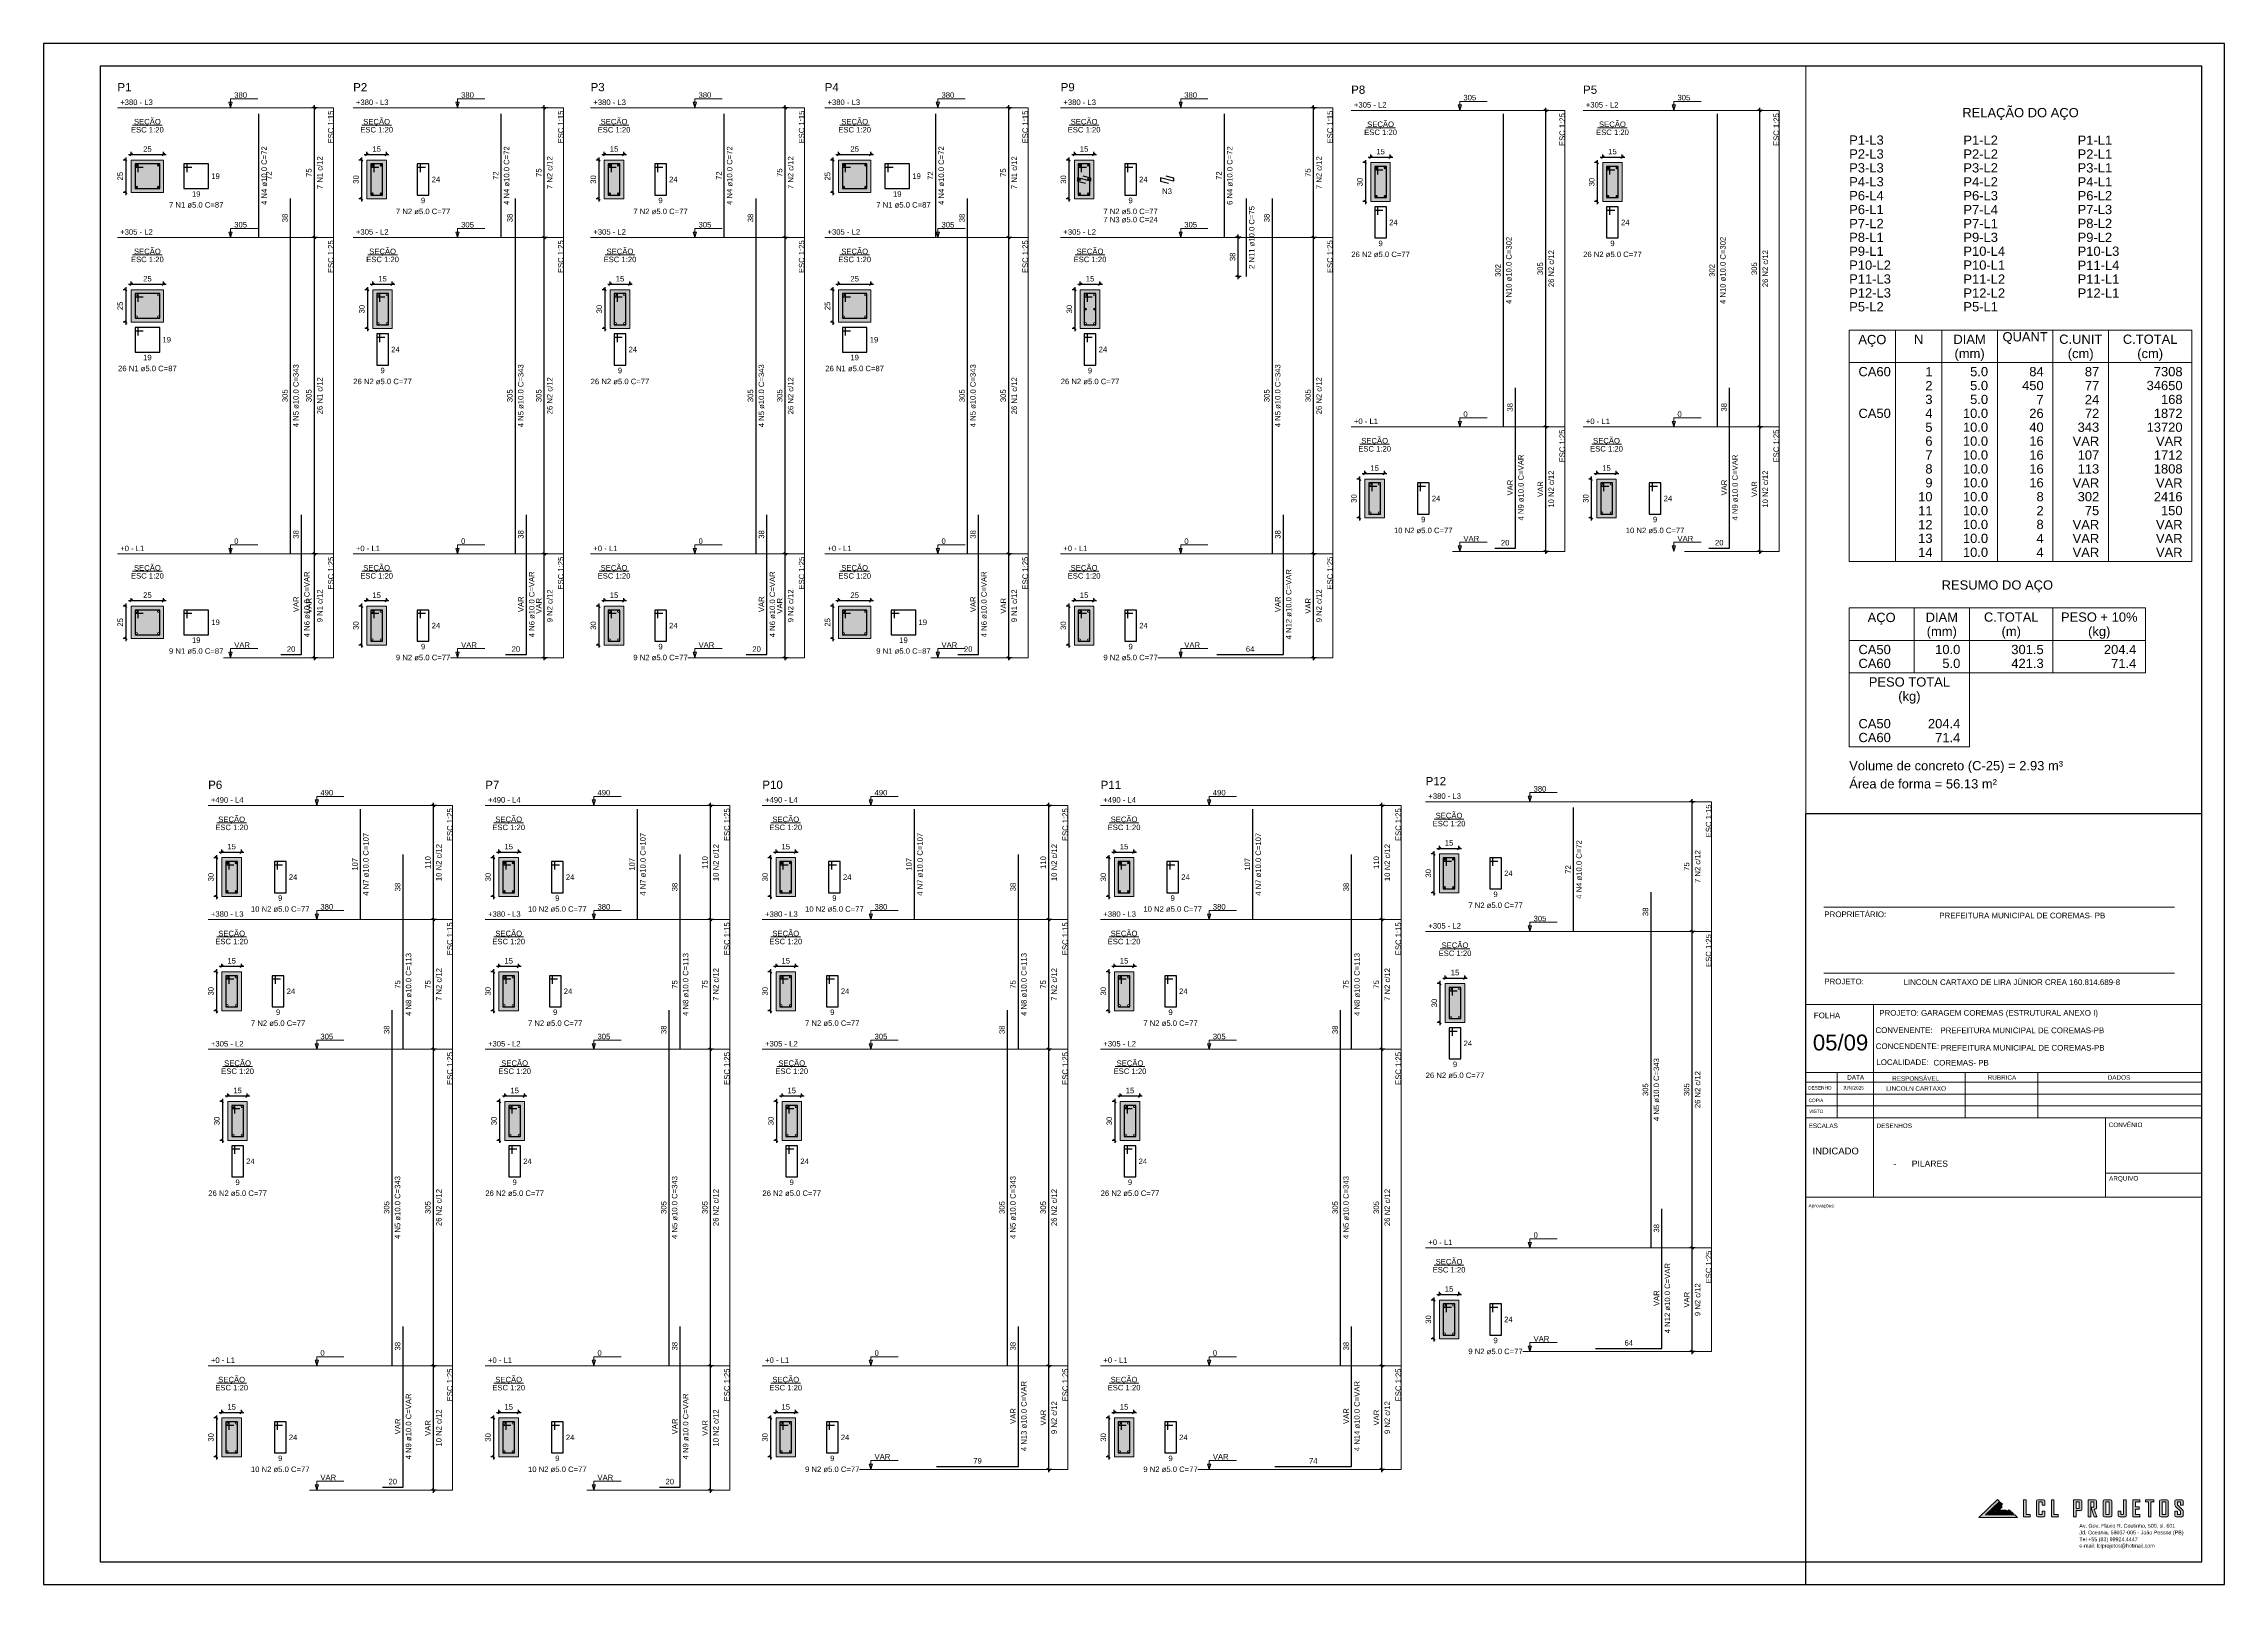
# Paper-space layout '05-09' of a CAD drawing. Header units: inches. Extents: x 0 to 0.841, y 0 to 0.594.
# The model-space entities are those that its viewports show. They can reach past a viewport. Long polylines and large blocks are cut down to what shows.
import ezdxf

# ---------------------------------------------------------------- set-up
doc = ezdxf.new("R2010")
doc.units = ezdxf.units.IN
doc.header["$MEASUREMENT"] = 0
doc.linetypes.add('DOT2', pattern=[3.175, 0, -3.175])
for name, color, linetype, lineweight in [('CURVAS MESTRAS', 200, 'Continuous', 0), ('Descrição da armadura', 7, 'Continuous', 5), ('DT-Barras na forma', 2, 'Continuous', 30), ('DT-Barras no corte', 5, 'Continuous', 5), ('DT-Barras rebatidas', 2, 'Continuous', 30), ('DT-Cotas', 9, 'Continuous', 5), ('DT-Forma', 5, 'Continuous', 5), ('DT-Hachura seção pilares', 252, 'Continuous', 5), ('DT-Pontilhado', 9, 'DOT2', 5), ('DT-Relação do aço', 9, 'Continuous', 5), ('DT-Textos', 7, 'Continuous', 5), ('DT-Título', 3, 'Continuous', 20), ('Frente', 7, 'Continuous', 0), ('LOGO LCL', 40, 'Continuous', 0), ('Textos armaduras', 7, 'Continuous', 5)]:
    doc.layers.add(name, color=color, linetype=linetype, lineweight=lineweight)
doc.layers.add('PDF_Camada 1', color=7, linetype='Continuous')
doc.layers.add('PDF_Text', color=7, linetype='Continuous')
doc.styles.add('Arial', font='arial.ttf')
doc.styles.add('PDF Arial', font='arial.ttf')
doc.styles.get("Standard").update_dxf_attribs({"font": 'arial.ttf'})
doc.dimstyles.new('UM_15.000000', dxfattribs={"dimtxt": 0.18, "dimasz": 0.1, "dimexe": 0.1, "dimexo": 0.2, "dimgap": 0, "dimtad": 1, "dimtih": 1, "dimtoh": 1, "dimdec": 1, "dimlfac": 15, "dimzin": 0, "dimdsep": 46, "dimtxsty": 'Standard', "dimcen": 0.09, "dimdle": 0.1, "dimadec": 1, "dimazin": 2, "dimtfac": 1, "dimtdec": 4, "dimtofl": 0, "dimtmove": 0, "dimatfit": 3, "dimfxl": 1, "dimtolj": 1, "dimarcsym": 0})
doc.dimstyles.new('UM_20.000000', dxfattribs={"dimtxt": 0.18, "dimasz": 0.1, "dimexe": 0.1, "dimexo": 0.2, "dimgap": 0, "dimtad": 1, "dimtih": 1, "dimtoh": 1, "dimdec": 1, "dimlfac": 20, "dimzin": 0, "dimdsep": 46, "dimtxsty": 'Standard', "dimcen": 0.09, "dimdle": 0.1, "dimadec": 1, "dimazin": 2, "dimtfac": 1, "dimtdec": 4, "dimtofl": 0, "dimtmove": 0, "dimatfit": 3, "dimfxl": 1, "dimtolj": 1, "dimarcsym": 0})
doc.dimstyles.new('UM_25.000000', dxfattribs={"dimtxt": 0.18, "dimasz": 0.1, "dimexe": 0.1, "dimexo": 0.2, "dimgap": 0, "dimtad": 1, "dimtih": 1, "dimtoh": 1, "dimdec": 1, "dimlfac": 25, "dimzin": 0, "dimdsep": 46, "dimtxsty": 'Standard', "dimcen": 0.09, "dimdle": 0.1, "dimadec": 1, "dimazin": 2, "dimtfac": 1, "dimtdec": 4, "dimtofl": 0, "dimtmove": 0, "dimatfit": 3, "dimfxl": 1, "dimtolj": 1, "dimarcsym": 0})

# ---------------------------------------------------------------- blocks, each defined once
blk = doc.blocks.new('logo_LCL')
at = {"layer": 'LOGO LCL', "transparency": 33554687}
h = blk.add_hatch(color=156, dxfattribs=at)
edge = h.paths.add_edge_path()
edge.add_spline(control_points=[(-77.02, 15.63), (-77.02, 15.63), (-77.02, 15.63), (-77.02, 15.63), (-77.02, 15.63), (-77.02, 15.63), (-71.85, 20.59), (-71.85, 20.59), (-71.85, 20.59), (-71.85, 20.59), (-72.62, 21.26), (-72.62, 21.26), (-72.62, 21.26), (-72.62, 21.26), (-79.48, 14.74), (-79.48, 14.74), (-79.48, 14.74), (-65.23, 14.74), (-65.23, 14.74)], knot_values=[0.428571, 0.428571, 0.428571, 0.428571, 0.5, 0.5, 0.5, 0.50001, 0.571429, 0.571429, 0.571429, 0.571439, 0.714286, 0.714286, 0.714286, 0.714296, 1, 1, 1, 1.142857, 1.142857, 1.142857, 1.142857], degree=3, periodic=0)
edge.add_spline(control_points=[(-65.23, 14.74), (-65.23, 14.74), (-65.23, 14.74), (-65.23, 14.74), (-65.23, 14.74), (-65.23, 14.74), (-66.24, 15.63), (-66.24, 15.63), (-66.24, 15.63), (-66.24, 15.63), (-77.02, 15.63), (-77.02, 15.63)], knot_values=[0.142857, 0.142857, 0.142857, 0.142857, 0.214286, 0.214286, 0.214286, 0.214296, 0.285714, 0.285714, 0.285714, 0.285725, 0.428571, 0.428571, 0.428571, 0.428571], degree=3, periodic=0)
h = blk.add_hatch(color=253, dxfattribs=at)
edge = h.paths.add_edge_path()
edge.add_spline(control_points=[(-71.85, 20.53), (-71.85, 20.53), (-71.85, 20.53), (-71.85, 20.53), (-71.85, 20.53), (-71.85, 20.53), (-72.62, 21.2), (-72.62, 21.2), (-72.62, 21.2), (-72.62, 21.2), (-79.48, 14.69), (-79.48, 14.69), (-79.48, 14.69), (-65.23, 14.69), (-65.23, 14.69)], knot_values=[0.571429, 0.571429, 0.571429, 0.571429, 0.642857, 0.642857, 0.642857, 0.642867, 0.714286, 0.714286, 0.714286, 0.714296, 1, 1, 1, 1.142857, 1.142857, 1.142857, 1.142857], degree=3, periodic=0)
edge.add_spline(control_points=[(-65.23, 14.69), (-65.23, 14.69), (-65.23, 14.69), (-65.23, 14.69), (-65.23, 14.69), (-65.23, 14.69), (-66.24, 15.58), (-66.24, 15.58), (-66.24, 15.58), (-66.24, 15.58), (-77.02, 15.58), (-77.02, 15.58)], knot_values=[0.142857, 0.142857, 0.142857, 0.142857, 0.214286, 0.214286, 0.214286, 0.214296, 0.285714, 0.285714, 0.285714, 0.285725, 0.428571, 0.428571, 0.428571, 0.428571], degree=3, periodic=0)
edge.add_spline(control_points=[(-77.02, 15.58), (-77.02, 15.58), (-77.02, 15.58), (-77.02, 15.58), (-77.02, 15.58), (-77.02, 15.58), (-71.85, 20.53), (-71.85, 20.53)], knot_values=[0.428571, 0.428571, 0.428571, 0.428571, 0.5, 0.5, 0.5, 0.50001, 0.571429, 0.571429, 0.571429, 0.571429], degree=3, periodic=0)
edge = h.paths.add_edge_path(flags=17)
edge.add_spline(control_points=[(-70.77, 19.55), (-70.77, 19.55), (-70.77, 19.55), (-70.77, 19.55), (-70.77, 19.55), (-71.61, 20.3), (-71.61, 20.3), (-71.61, 20.3), (-71.61, 20.3), (-76.22, 15.88), (-76.22, 15.88), (-76.22, 15.88), (-66.6, 15.88), (-66.6, 15.88), (-66.6, 15.88), (-66.6, 15.88), (-68.39, 17.46), (-68.39, 17.46), (-68.39, 17.46), (-68.39, 17.46), (-68.89, 17.11), (-68.89, 17.11), (-68.89, 17.11), (-68.89, 17.11), (-68.89, 17.11), (-68.89, 17.11)], knot_values=[0.636364, 0.636364, 0.636364, 0.636364, 0.681818, 0.681818, 0.681818, 0.727273, 0.727273, 0.727273, 0.727283, 0.818182, 0.818182, 0.818182, 1, 1, 1, 1.00001, 1.090909, 1.090909, 1.090909, 1.090919, 1.136364, 1.136364, 1.136364, 1.136374, 1.181818, 1.181818, 1.181818, 1.181818], degree=3, periodic=0)
edge.add_spline(control_points=[(-68.89, 17.11), (-68.89, 17.11), (-68.31, 16.58), (-68.31, 16.58), (-68.31, 16.58), (-68.31, 16.58), (-68.31, 16.58), (-68.31, 16.58)], knot_values=[0.545455, 0.545455, 0.545455, 0.545455, 0.590909, 0.590909, 0.590909, 0.590919, 0.636364, 0.636364, 0.636364, 0.636364], degree=3, periodic=0)
edge.add_spline(control_points=[(-68.31, 16.58), (-68.31, 16.58), (-74.11, 16.58), (-74.11, 16.58), (-74.11, 16.58), (-74.11, 16.58), (-71.33, 19.27), (-71.33, 19.27), (-71.33, 19.27), (-71.33, 19.27), (-71.33, 19.27), (-71.33, 19.27)], knot_values=[0.363636, 0.363636, 0.363636, 0.363636, 0.454545, 0.454545, 0.454545, 0.454556, 0.5, 0.5, 0.5, 0.50001, 0.545455, 0.545455, 0.545455, 0.545455], degree=3, periodic=0)
edge.add_spline(control_points=[(-71.33, 19.27), (-71.33, 19.27), (-71.17, 19.13), (-71.17, 19.13), (-71.17, 19.13), (-71.17, 19.13), (-71.17, 19.13), (-71.17, 19.13)], knot_values=[0.272727, 0.272727, 0.272727, 0.272727, 0.318182, 0.318182, 0.318182, 0.318192, 0.363636, 0.363636, 0.363636, 0.363636], degree=3, periodic=0)
edge.add_spline(control_points=[(-71.17, 19.13), (-71.17, 19.13), (-70.77, 19.55), (-70.77, 19.55), (-70.77, 19.55)], knot_values=[0.181818, 0.181818, 0.181818, 0.181818, 0.227273, 0.272727, 0.272727, 0.272727, 0.272727], degree=3, periodic=0)
edge = h.paths.add_edge_path(flags=16)
edge.add_spline(control_points=[(-72.1, 17.33), (-72.1, 17.33), (-70.89, 18.54), (-70.89, 18.54), (-70.89, 18.54), (-70.89, 18.54), (-70.89, 18.54), (-70.89, 18.54)], knot_values=[0.285714, 0.285714, 0.285714, 0.285714, 0.357143, 0.357143, 0.357143, 0.357153, 0.428571, 0.428571, 0.428571, 0.428571], degree=3, periodic=0)
edge.add_spline(control_points=[(-70.89, 18.54), (-70.89, 18.54), (-71.29, 18.89), (-71.29, 18.89), (-71.29, 18.89), (-71.29, 18.89), (-73.4, 16.85), (-73.4, 16.85), (-73.4, 16.85), (-68.98, 16.85), (-68.98, 16.85), (-68.98, 16.85), (-68.98, 16.85), (-68.98, 16.85), (-68.98, 16.85)], knot_values=[0.714286, 0.714286, 0.714286, 0.714286, 0.857143, 0.857143, 0.857143, 0.857153, 1, 1, 1, 1.142857, 1.142857, 1.142857, 1.142867, 1.285714, 1.285714, 1.285714, 1.285714], degree=3, periodic=0)
edge.add_spline(control_points=[(-68.98, 16.85), (-68.98, 16.85), (-69.51, 17.32), (-69.51, 17.32), (-69.51, 17.32), (-69.51, 17.32), (-72.1, 17.33), (-72.1, 17.33), (-72.1, 17.33), (-72.1, 17.33), (-72.1, 17.33), (-72.1, 17.33)], knot_values=[0.428571, 0.428571, 0.428571, 0.428571, 0.571429, 0.571429, 0.571429, 0.571439, 0.642857, 0.642857, 0.642857, 0.642867, 0.714286, 0.714286, 0.714286, 0.714286], degree=3, periodic=0)
h = blk.add_hatch(color=155, dxfattribs=at)
edge = h.paths.add_edge_path()
edge.add_spline(control_points=[(-71.33, 19.33), (-71.33, 19.33), (-71.17, 19.19), (-71.17, 19.19), (-71.17, 19.19), (-71.17, 19.19), (-71.17, 19.19), (-71.17, 19.19)], knot_values=[0.272727, 0.272727, 0.272727, 0.272727, 0.318182, 0.318182, 0.318182, 0.318192, 0.363636, 0.363636, 0.363636, 0.363636], degree=3, periodic=0)
edge.add_spline(control_points=[(-71.17, 19.19), (-71.17, 19.19), (-70.77, 19.61), (-70.77, 19.61), (-70.77, 19.61), (-70.77, 19.61), (-70.77, 19.61), (-70.77, 19.61)], knot_values=[0.181818, 0.181818, 0.181818, 0.181818, 0.227273, 0.227273, 0.227273, 0.227283, 0.272727, 0.272727, 0.272727, 0.272727], degree=3, periodic=0)
edge.add_spline(control_points=[(-70.77, 19.61), (-70.77, 19.61), (-71.61, 20.35), (-71.61, 20.35), (-71.61, 20.35), (-71.61, 20.35), (-76.22, 15.93), (-76.22, 15.93), (-76.22, 15.93), (-66.6, 15.93), (-66.6, 15.93), (-66.6, 15.93), (-66.6, 15.93), (-68.39, 17.52), (-68.39, 17.52), (-68.39, 17.52), (-68.39, 17.52), (-68.89, 17.16), (-68.89, 17.16), (-68.89, 17.16), (-68.89, 17.16), (-68.31, 16.63), (-68.31, 16.63), (-68.31, 16.63), (-68.31, 16.63), (-68.31, 16.63), (-68.31, 16.63)], knot_values=[0.545455, 0.545455, 0.545455, 0.545455, 0.636364, 0.636364, 0.636364, 0.636374, 0.727273, 0.727273, 0.727273, 0.909091, 0.909091, 0.909091, 0.909101, 1, 1, 1, 1.00001, 1.090909, 1.090909, 1.090909, 1.090919, 1.136364, 1.136364, 1.136364, 1.136374, 1.181818, 1.181818, 1.181818, 1.181818], degree=3, periodic=0)
edge.add_spline(control_points=[(-68.31, 16.63), (-68.31, 16.63), (-74.11, 16.63), (-74.11, 16.63), (-74.11, 16.63), (-74.11, 16.63), (-74.11, 16.63), (-74.11, 16.63)], knot_values=[0.454545, 0.454545, 0.454545, 0.454545, 0.5, 0.5, 0.5, 0.50001, 0.545455, 0.545455, 0.545455, 0.545455], degree=3, periodic=0)
edge.add_spline(control_points=[(-74.11, 16.63), (-74.11, 16.63), (-71.33, 19.33), (-71.33, 19.33), (-71.33, 19.33), (-71.33, 19.33), (-71.33, 19.33), (-71.33, 19.33)], knot_values=[0.363636, 0.363636, 0.363636, 0.363636, 0.409091, 0.409091, 0.409091, 0.409101, 0.454545, 0.454545, 0.454545, 0.454545], degree=3, periodic=0)
h = blk.add_hatch(color=252, dxfattribs=at)
edge = h.paths.add_edge_path()
edge.add_spline(control_points=[(-70.89, 18.6), (-70.89, 18.6), (-71.29, 18.95), (-71.29, 18.95), (-71.29, 18.95), (-71.29, 18.95), (-73.4, 16.9), (-73.4, 16.9), (-73.4, 16.9), (-68.98, 16.9), (-68.98, 16.9), (-68.98, 16.9), (-68.98, 16.9), (-68.98, 16.9), (-68.98, 16.9)], knot_values=[0.714286, 0.714286, 0.714286, 0.714286, 0.857143, 0.857143, 0.857143, 0.857153, 1, 1, 1, 1.142857, 1.142857, 1.142857, 1.142867, 1.285714, 1.285714, 1.285714, 1.285714], degree=3, periodic=0)
edge.add_spline(control_points=[(-68.98, 16.9), (-68.98, 16.9), (-69.51, 17.38), (-69.51, 17.38), (-69.51, 17.38), (-69.51, 17.38), (-72.1, 17.38), (-72.1, 17.38), (-72.1, 17.38), (-72.1, 17.38), (-72.1, 17.38), (-72.1, 17.38)], knot_values=[0.428571, 0.428571, 0.428571, 0.428571, 0.571429, 0.571429, 0.571429, 0.571439, 0.642857, 0.642857, 0.642857, 0.642867, 0.714286, 0.714286, 0.714286, 0.714286], degree=3, periodic=0)
edge.add_spline(control_points=[(-72.1, 17.38), (-72.1, 17.38), (-70.89, 18.6), (-70.89, 18.6), (-70.89, 18.6), (-70.89, 18.6), (-70.89, 18.6), (-70.89, 18.6)], knot_values=[0.285714, 0.285714, 0.285714, 0.285714, 0.357143, 0.357143, 0.357143, 0.357153, 0.428571, 0.428571, 0.428571, 0.428571], degree=3, periodic=0)
h = blk.add_hatch(color=157, dxfattribs=at)
edge = h.paths.add_edge_path()
edge.add_spline(control_points=[(-62.12, 15.79), (-62.12, 15.79), (-62.12, 21.25), (-62.12, 21.25), (-62.12, 21.25), (-62.12, 21.25), (-62.12, 21.25), (-62.12, 21.25)], knot_values=[0.428571, 0.428571, 0.428571, 0.428571, 0.5, 0.5, 0.5, 0.50001, 0.571429, 0.571429, 0.571429, 0.571429], degree=3, periodic=0)
edge.add_spline(control_points=[(-62.12, 21.25), (-62.12, 21.25), (-63.06, 21.25), (-63.06, 21.25), (-63.06, 21.25), (-63.06, 21.25), (-63.06, 21.25), (-63.06, 21.25)], knot_values=[0.285714, 0.285714, 0.285714, 0.285714, 0.357143, 0.357143, 0.357143, 0.357153, 0.428571, 0.428571, 0.428571, 0.428571], degree=3, periodic=0)
edge.add_spline(control_points=[(-63.06, 21.25), (-63.06, 21.25), (-63.06, 14.95), (-63.06, 14.95), (-63.06, 14.95), (-63.06, 14.95), (-63.06, 14.95), (-63.06, 14.95)], knot_values=[0.142857, 0.142857, 0.142857, 0.142857, 0.214286, 0.214286, 0.214286, 0.214296, 0.285714, 0.285714, 0.285714, 0.285714], degree=3, periodic=0)
edge.add_spline(control_points=[(-63.06, 14.95), (-63.06, 14.95), (-60.58, 14.95), (-60.58, 14.95), (-60.58, 14.95), (-60.58, 15.79), (-60.58, 15.79), (-60.58, 15.79), (-60.58, 15.79), (-62.12, 15.79), (-62.12, 15.79), (-62.12, 15.79), (-62.12, 15.79), (-62.12, 15.79), (-62.12, 15.79)], knot_values=[0.571429, 0.571429, 0.571429, 0.571429, 0.714286, 0.714286, 0.714286, 1, 1, 1, 1.00001, 1.071429, 1.071429, 1.071429, 1.071439, 1.142857, 1.142857, 1.142857, 1.142857], degree=3, periodic=0)
edge = h.paths.add_edge_path()
edge.add_spline(control_points=[(-58.32, 20.75), (-58.32, 20.75), (-58.32, 20.75), (-58.32, 20.75), (-58.32, 20.75), (-58.32, 20.75), (-58.32, 15.44), (-58.32, 15.44)], knot_values=[0.176471, 0.176471, 0.176471, 0.176471, 0.205883, 0.205883, 0.205883, 0.205893, 0.235295, 0.235295, 0.235295, 0.235295], degree=3, periodic=0)
edge.add_spline(control_points=[(-58.32, 15.44), (-58.32, 15.44), (-58.32, 15.44), (-58.32, 15.44), (-58.32, 15.44), (-58.32, 15.11), (-58.15, 14.95), (-57.82, 14.95)], knot_values=[0.117648, 0.117648, 0.117648, 0.117648, 0.14706, 0.14706, 0.14706, 0.14707, 0.176471, 0.176471, 0.176471, 0.176471], degree=3, periodic=0)
edge.add_spline(control_points=[(-57.82, 14.95), (-57.82, 14.95), (-57.82, 14.95), (-57.82, 14.95), (-57.82, 14.95), (-57.82, 14.95), (-55.72, 14.95), (-55.72, 14.95)], knot_values=[0.058824, 0.058824, 0.058824, 0.058824, 0.088236, 0.088236, 0.088236, 0.088346, 0.117648, 0.117648, 0.117648, 0.117648], degree=3, periodic=0)
edge.add_spline(control_points=[(-55.72, 14.95), (-55.72, 14.95), (-55.72, 14.95), (-55.72, 14.95), (-55.72, 14.95), (-55.39, 14.95), (-55.22, 15.11), (-55.22, 15.44)], knot_values=[0, 0, 0, 0, 0.029412, 0.029412, 0.029412, 0.029522, 0.058824, 0.058824, 0.058824, 0.058824], degree=3, periodic=0)
edge.add_spline(control_points=[(-55.22, 15.44), (-55.22, 15.44), (-55.22, 17.07), (-55.22, 17.07), (-55.22, 17.07), (-55.22, 17.07), (-56.16, 17.07), (-56.16, 17.07), (-56.16, 17.07), (-56.16, 17.07), (-56.16, 15.75), (-56.16, 15.75), (-56.16, 15.75), (-56.16, 15.75), (-57.38, 15.75), (-57.38, 15.75), (-57.38, 15.75), (-57.38, 15.75), (-57.38, 20.44), (-57.38, 20.44), (-57.38, 20.44), (-57.38, 20.44), (-56.16, 20.44), (-56.16, 20.44), (-56.16, 20.44), (-56.16, 20.44), (-56.16, 19.19), (-56.16, 19.19), (-56.16, 19.19), (-56.16, 19.19), (-55.22, 19.19), (-55.22, 19.19), (-55.22, 19.19), (-55.22, 19.19), (-55.22, 20.75), (-55.22, 20.75)], knot_values=[0.411771, 0.411771, 0.411771, 0.411771, 0.529418, 0.529418, 0.529418, 0.529428, 0.588241, 0.588241, 0.588241, 0.588251, 0.647065, 0.647065, 0.647065, 0.647075, 0.705888, 0.705888, 0.705888, 0.705898, 0.764712, 0.764712, 0.764712, 0.764722, 0.823535, 0.823535, 0.823535, 0.823546, 0.882359, 0.882359, 0.882359, 0.882369, 0.941182, 0.941182, 0.941182, 0.941193, 1, 1, 1, 1], degree=3, periodic=0)
edge.add_spline(control_points=[(-55.22, 20.75), (-55.22, 20.75), (-55.22, 20.75), (-55.22, 20.75), (-55.22, 20.75), (-55.22, 21.08), (-55.39, 21.25), (-55.72, 21.25)], knot_values=[0.352942, 0.352942, 0.352942, 0.352942, 0.352953, 0.352953, 0.352953, 0.353058, 0.411771, 0.411771, 0.411771, 0.411771], degree=3, periodic=0)
edge.add_spline(control_points=[(-55.72, 21.25), (-55.72, 21.25), (-55.72, 21.25), (-55.72, 21.25), (-55.72, 21.25), (-55.72, 21.25), (-57.82, 21.25), (-57.82, 21.25)], knot_values=[0.294118, 0.294118, 0.294118, 0.294118, 0.32353, 0.32353, 0.32353, 0.32354, 0.352942, 0.352942, 0.352942, 0.352942], degree=3, periodic=0)
edge.add_spline(control_points=[(-57.82, 21.25), (-57.82, 21.25), (-57.82, 21.25), (-57.82, 21.25), (-57.82, 21.25), (-58.15, 21.25), (-58.32, 21.08), (-58.32, 20.75)], knot_values=[0.235295, 0.235295, 0.235295, 0.235295, 0.264707, 0.264707, 0.264707, 0.264717, 0.294118, 0.294118, 0.294118, 0.294118], degree=3, periodic=0)
edge = h.paths.add_edge_path()
edge.add_spline(control_points=[(-51.84, 15.79), (-51.84, 15.79), (-51.84, 21.25), (-51.84, 21.25), (-51.84, 21.25), (-51.84, 21.25), (-51.84, 21.25), (-51.84, 21.25)], knot_values=[0.428571, 0.428571, 0.428571, 0.428571, 0.5, 0.5, 0.5, 0.50001, 0.571429, 0.571429, 0.571429, 0.571429], degree=3, periodic=0)
edge.add_spline(control_points=[(-51.84, 21.25), (-51.84, 21.25), (-52.78, 21.25), (-52.78, 21.25), (-52.78, 21.25), (-52.78, 21.25), (-52.78, 21.25), (-52.78, 21.25)], knot_values=[0.285714, 0.285714, 0.285714, 0.285714, 0.357143, 0.357143, 0.357143, 0.357153, 0.428571, 0.428571, 0.428571, 0.428571], degree=3, periodic=0)
edge.add_spline(control_points=[(-52.78, 21.25), (-52.78, 21.25), (-52.78, 14.95), (-52.78, 14.95), (-52.78, 14.95), (-52.78, 14.95), (-52.78, 14.95), (-52.78, 14.95)], knot_values=[0.142857, 0.142857, 0.142857, 0.142857, 0.214286, 0.214286, 0.214286, 0.214296, 0.285714, 0.285714, 0.285714, 0.285714], degree=3, periodic=0)
edge.add_spline(control_points=[(-52.78, 14.95), (-52.78, 14.95), (-50.3, 14.95), (-50.3, 14.95), (-50.3, 14.95), (-50.3, 15.79), (-50.3, 15.79), (-50.3, 15.79), (-50.3, 15.79), (-51.84, 15.79), (-51.84, 15.79), (-51.84, 15.79), (-51.84, 15.79), (-51.84, 15.79), (-51.84, 15.79)], knot_values=[0.571429, 0.571429, 0.571429, 0.571429, 0.714286, 0.714286, 0.714286, 1, 1, 1, 1.00001, 1.071429, 1.071429, 1.071429, 1.071439, 1.142857, 1.142857, 1.142857, 1.142857], degree=3, periodic=0)
edge = h.paths.add_edge_path()
edge.add_spline(control_points=[(-44.64, 21.25), (-44.64, 21.25), (-44.64, 21.25), (-44.64, 21.25), (-44.64, 21.25), (-44.64, 21.25), (-44.64, 14.95), (-44.64, 14.95)], knot_values=[0.444446, 0.444446, 0.444446, 0.444446, 0.444452, 0.444452, 0.444452, 0.444457, 0.555557, 0.555557, 0.555557, 0.555557], degree=3, periodic=0)
edge.add_spline(control_points=[(-44.64, 14.95), (-44.64, 14.95), (-44.64, 14.95), (-44.64, 14.95), (-44.64, 14.95), (-44.64, 14.95), (-43.7, 14.95), (-43.7, 14.95)], knot_values=[0.333334, 0.333334, 0.333334, 0.333334, 0.333341, 0.333341, 0.333341, 0.333346, 0.444446, 0.444446, 0.444446, 0.444446], degree=3, periodic=0)
edge.add_spline(control_points=[(-43.7, 14.95), (-43.7, 14.95), (-43.7, 14.95), (-43.7, 14.95), (-43.7, 14.95), (-43.7, 14.95), (-43.7, 17.23), (-43.7, 17.23)], knot_values=[0.222223, 0.222223, 0.222223, 0.222223, 0.22223, 0.22223, 0.22223, 0.222235, 0.333334, 0.333334, 0.333334, 0.333334], degree=3, periodic=0)
edge.add_spline(control_points=[(-43.7, 17.23), (-43.7, 17.23), (-43.7, 17.23), (-43.7, 17.23), (-43.7, 17.23), (-43.7, 17.23), (-42.09, 17.23), (-42.09, 17.23)], knot_values=[0.111112, 0.111112, 0.111112, 0.111112, 0.111118, 0.111118, 0.111118, 0.111124, 0.222223, 0.222223, 0.222223, 0.222223], degree=3, periodic=0)
edge.add_spline(control_points=[(-42.09, 17.23), (-42.09, 17.23), (-42.09, 17.23), (-42.09, 17.23), (-42.09, 17.23), (-41.76, 17.23), (-41.6, 17.4), (-41.59, 17.73)], knot_values=[0, 0, 0, 0, 0.000006, 0.000006, 0.000006, 0.000011, 0.111112, 0.111112, 0.111112, 0.111112], degree=3, periodic=0)
edge.add_spline(control_points=[(-41.59, 17.73), (-41.59, 17.73), (-41.59, 20.75), (-41.59, 20.75)], knot_values=[0.77778, 0.77778, 0.77778, 0.77778, 1, 1, 1, 1], degree=3, periodic=0)
edge.add_spline(control_points=[(-41.59, 20.75), (-41.59, 20.75), (-41.59, 20.75), (-41.59, 20.75), (-41.59, 20.75), (-41.6, 21.08), (-41.76, 21.25), (-42.09, 21.25)], knot_values=[0.666668, 0.666668, 0.666668, 0.666668, 0.666675, 0.666675, 0.666675, 0.66668, 0.77778, 0.77778, 0.77778, 0.77778], degree=3, periodic=0)
edge.add_spline(control_points=[(-42.09, 21.25), (-42.09, 21.25), (-42.09, 21.25), (-42.09, 21.25), (-42.09, 21.25), (-42.09, 21.25), (-44.64, 21.25), (-44.64, 21.25)], knot_values=[0.555557, 0.555557, 0.555557, 0.555557, 0.555563, 0.555563, 0.555563, 0.555568, 0.666668, 0.666668, 0.666668, 0.666668], degree=3, periodic=0)
edge = h.paths.add_edge_path(flags=16)
edge.add_spline(control_points=[(-42.54, 20.44), (-42.54, 20.44), (-42.54, 18.04), (-42.54, 18.04), (-42.54, 18.04), (-43.7, 18.04), (-43.7, 18.04), (-43.7, 18.04), (-43.7, 18.04), (-43.7, 20.44), (-43.7, 20.44), (-43.7, 20.44), (-43.7, 20.44), (-43.7, 20.44), (-43.7, 20.44)], knot_values=[0.4, 0.4, 0.4, 0.4, 0.6, 0.6, 0.6, 1, 1, 1, 1.00001, 1.1, 1.1, 1.1, 1.10001, 1.2, 1.2, 1.2, 1.2], degree=3, periodic=0)
edge.add_spline(control_points=[(-43.7, 20.44), (-43.7, 20.44), (-42.54, 20.44), (-42.54, 20.44), (-42.54, 20.44), (-42.54, 20.44), (-42.54, 20.44), (-42.54, 20.44)], knot_values=[0.2, 0.2, 0.2, 0.2, 0.3, 0.3, 0.3, 0.30001, 0.4, 0.4, 0.4, 0.4], degree=3, periodic=0)
edge = h.paths.add_edge_path()
edge.add_spline(control_points=[(-39.23, 21.25), (-39.23, 21.25), (-39.23, 21.25), (-39.23, 21.25), (-39.23, 21.25), (-39.23, 21.25), (-39.23, 14.95), (-39.23, 14.95)], knot_values=[0.500001, 0.500001, 0.500001, 0.500001, 0.531251, 0.531251, 0.531251, 0.531361, 0.562501, 0.562501, 0.562501, 0.562501], degree=3, periodic=0)
edge.add_spline(control_points=[(-39.23, 14.95), (-39.23, 14.95), (-39.23, 14.95), (-39.23, 14.95), (-39.23, 14.95), (-39.23, 14.95), (-38.28, 14.95), (-38.28, 14.95)], knot_values=[0.437501, 0.437501, 0.437501, 0.437501, 0.468751, 0.468751, 0.468751, 0.468761, 0.500001, 0.500001, 0.500001, 0.500001], degree=3, periodic=0)
edge.add_spline(control_points=[(-38.28, 14.95), (-38.28, 14.95), (-38.28, 14.95), (-38.28, 14.95), (-38.28, 14.95), (-38.28, 14.95), (-38.28, 20.44), (-38.28, 20.44)], knot_values=[0.375001, 0.375001, 0.375001, 0.375001, 0.406251, 0.406251, 0.406251, 0.406261, 0.437501, 0.437501, 0.437501, 0.437501], degree=3, periodic=0)
edge.add_spline(control_points=[(-38.28, 20.44), (-38.28, 20.44), (-38.28, 20.44), (-38.28, 20.44), (-38.28, 20.44), (-38.28, 20.44), (-37.1, 20.44), (-37.1, 20.44)], knot_values=[0.312501, 0.312501, 0.312501, 0.312501, 0.343751, 0.343751, 0.343751, 0.343761, 0.375001, 0.375001, 0.375001, 0.375001], degree=3, periodic=0)
edge.add_spline(control_points=[(-37.1, 20.44), (-37.1, 20.44), (-37.1, 20.44), (-37.1, 20.44), (-37.1, 20.44), (-37.1, 20.44), (-37.1, 18.44), (-37.1, 18.44)], knot_values=[0.250001, 0.250001, 0.250001, 0.250001, 0.281251, 0.281251, 0.281251, 0.281261, 0.312501, 0.312501, 0.312501, 0.312501], degree=3, periodic=0)
edge.add_spline(control_points=[(-37.1, 18.44), (-37.1, 18.44), (-37.1, 18.44), (-37.1, 18.44), (-37.1, 18.44), (-37.1, 18.44), (-38.02, 18.44), (-38.02, 18.44)], knot_values=[0.187501, 0.187501, 0.187501, 0.187501, 0.218751, 0.218751, 0.218751, 0.218761, 0.250001, 0.250001, 0.250001, 0.250001], degree=3, periodic=0)
edge.add_spline(control_points=[(-38.02, 18.44), (-38.02, 18.44), (-38.02, 18.44), (-38.02, 18.44), (-38.02, 18.44), (-38.02, 18.07), (-38.02, 17.88), (-38.02, 17.88)], knot_values=[0.125001, 0.125001, 0.125001, 0.125001, 0.156251, 0.156251, 0.156251, 0.156261, 0.187501, 0.187501, 0.187501, 0.187501], degree=3, periodic=0)
edge.add_spline(control_points=[(-38.02, 17.88), (-38.02, 17.88), (-38.02, 17.88), (-38.02, 17.88), (-38.02, 17.88), (-38.02, 17.88), (-36.98, 14.95), (-36.98, 14.95)], knot_values=[0.062501, 0.062501, 0.062501, 0.062501, 0.093751, 0.093751, 0.093751, 0.093861, 0.125001, 0.125001, 0.125001, 0.125001], degree=3, periodic=0)
edge.add_spline(control_points=[(-36.98, 14.95), (-36.98, 14.95), (-36.98, 14.95), (-36.98, 14.95), (-36.98, 14.95), (-36.98, 14.95), (-36.73, 14.95), (-36.49, 14.95)], knot_values=[0.03125, 0.03125, 0.03125, 0.03125, 0.046876, 0.046876, 0.046876, 0.046886, 0.062501, 0.062501, 0.062501, 0.062501], degree=3, periodic=0)
edge.add_spline(control_points=[(-36.49, 14.95), (-36.24, 14.95), (-36, 14.95), (-36, 14.95), (-36, 14.95), (-37.04, 17.81), (-37.04, 17.81)], knot_values=[0.875001, 0.875001, 0.875001, 0.875001, 0.906251, 0.906251, 0.906251, 1.03125, 1.03125, 1.03125, 1.03125], degree=3, periodic=0)
edge.add_spline(control_points=[(-37.04, 17.81), (-37.04, 17.81), (-37.04, 17.81), (-37.04, 17.81), (-37.04, 17.81), (-36.73, 17.81), (-36.52, 17.83), (-36.42, 17.86)], knot_values=[0.812501, 0.812501, 0.812501, 0.812501, 0.812507, 0.812507, 0.812507, 0.812512, 0.875001, 0.875001, 0.875001, 0.875001], degree=3, periodic=0)
edge.add_spline(control_points=[(-36.42, 17.86), (-36.42, 17.86), (-36.42, 17.86), (-36.42, 17.86), (-36.42, 17.86), (-36.24, 17.93), (-36.16, 18.08), (-36.16, 18.31)], knot_values=[0.750001, 0.750001, 0.750001, 0.750001, 0.781251, 0.781251, 0.781251, 0.781361, 0.812501, 0.812501, 0.812501, 0.812501], degree=3, periodic=0)
edge.add_spline(control_points=[(-36.16, 18.31), (-36.16, 18.31), (-36.16, 18.31), (-36.16, 18.31), (-36.16, 18.31), (-36.16, 18.31), (-36.16, 20.75), (-36.16, 20.75)], knot_values=[0.687501, 0.687501, 0.687501, 0.687501, 0.718751, 0.718751, 0.718751, 0.718861, 0.750001, 0.750001, 0.750001, 0.750001], degree=3, periodic=0)
edge.add_spline(control_points=[(-36.16, 20.75), (-36.16, 20.75), (-36.16, 20.75), (-36.16, 20.75), (-36.16, 20.75), (-36.16, 21.08), (-36.32, 21.25), (-36.65, 21.25)], knot_values=[0.625001, 0.625001, 0.625001, 0.625001, 0.656251, 0.656251, 0.656251, 0.656361, 0.687501, 0.687501, 0.687501, 0.687501], degree=3, periodic=0)
edge.add_spline(control_points=[(-36.65, 21.25), (-36.65, 21.25), (-36.65, 21.25), (-36.65, 21.25), (-36.65, 21.25), (-36.65, 21.25), (-39.23, 21.25), (-39.23, 21.25)], knot_values=[0.562501, 0.562501, 0.562501, 0.562501, 0.593751, 0.593751, 0.593751, 0.593861, 0.625001, 0.625001, 0.625001, 0.625001], degree=3, periodic=0)
edge = h.paths.add_edge_path()
edge.add_spline(control_points=[(-33.72, 20.75), (-33.72, 20.75), (-33.72, 20.75), (-33.72, 20.75), (-33.72, 20.75), (-33.72, 20.75), (-33.72, 15.44), (-33.72, 15.44)], knot_values=[0.333334, 0.333334, 0.333334, 0.333334, 0.333341, 0.333341, 0.333341, 0.333346, 0.444446, 0.444446, 0.444446, 0.444446], degree=3, periodic=0)
edge.add_spline(control_points=[(-33.72, 15.44), (-33.72, 15.44), (-33.72, 15.44), (-33.72, 15.44), (-33.72, 15.44), (-33.72, 15.11), (-33.55, 14.95), (-33.22, 14.95)], knot_values=[0.222223, 0.222223, 0.222223, 0.222223, 0.22223, 0.22223, 0.22223, 0.222235, 0.333334, 0.333334, 0.333334, 0.333334], degree=3, periodic=0)
edge.add_spline(control_points=[(-33.22, 14.95), (-33.22, 14.95), (-33.22, 14.95), (-33.22, 14.95), (-33.22, 14.95), (-33.22, 14.95), (-31.04, 14.95), (-31.04, 14.95)], knot_values=[0.111112, 0.111112, 0.111112, 0.111112, 0.111118, 0.111118, 0.111118, 0.111124, 0.222223, 0.222223, 0.222223, 0.222223], degree=3, periodic=0)
edge.add_spline(control_points=[(-31.04, 14.95), (-31.04, 14.95), (-31.04, 14.95), (-31.04, 14.95), (-31.04, 14.95), (-30.71, 14.95), (-30.55, 15.11), (-30.54, 15.44)], knot_values=[0, 0, 0, 0, 0.000006, 0.000006, 0.000006, 0.000011, 0.111112, 0.111112, 0.111112, 0.111112], degree=3, periodic=0)
edge.add_spline(control_points=[(-30.54, 15.44), (-30.54, 15.44), (-30.54, 20.75), (-30.54, 20.75)], knot_values=[0.77778, 0.77778, 0.77778, 0.77778, 1, 1, 1, 1], degree=3, periodic=0)
edge.add_spline(control_points=[(-30.54, 20.75), (-30.54, 20.75), (-30.54, 20.75), (-30.54, 20.75), (-30.54, 20.75), (-30.55, 21.08), (-30.71, 21.25), (-31.04, 21.25)], knot_values=[0.666668, 0.666668, 0.666668, 0.666668, 0.666675, 0.666675, 0.666675, 0.66668, 0.77778, 0.77778, 0.77778, 0.77778], degree=3, periodic=0)
edge.add_spline(control_points=[(-31.04, 21.25), (-31.04, 21.25), (-31.04, 21.25), (-31.04, 21.25), (-31.04, 21.25), (-31.04, 21.25), (-33.22, 21.25), (-33.22, 21.25)], knot_values=[0.555557, 0.555557, 0.555557, 0.555557, 0.555563, 0.555563, 0.555563, 0.555568, 0.666668, 0.666668, 0.666668, 0.666668], degree=3, periodic=0)
edge.add_spline(control_points=[(-33.22, 21.25), (-33.22, 21.25), (-33.22, 21.25), (-33.22, 21.25), (-33.22, 21.25), (-33.55, 21.25), (-33.72, 21.08), (-33.72, 20.75)], knot_values=[0.444446, 0.444446, 0.444446, 0.444446, 0.444452, 0.444452, 0.444452, 0.444457, 0.555557, 0.555557, 0.555557, 0.555557], degree=3, periodic=0)
edge = h.paths.add_edge_path(flags=16)
edge.add_spline(control_points=[(-31.48, 20.44), (-31.48, 20.44), (-31.48, 15.75), (-31.48, 15.75), (-31.48, 15.75), (-32.78, 15.75), (-32.78, 15.75), (-32.78, 15.75), (-32.78, 15.75), (-32.78, 20.44), (-32.78, 20.44), (-32.78, 20.44), (-32.78, 20.44), (-32.78, 20.44), (-32.78, 20.44)], knot_values=[0.4, 0.4, 0.4, 0.4, 0.6, 0.6, 0.6, 1, 1, 1, 1.00001, 1.1, 1.1, 1.1, 1.10001, 1.2, 1.2, 1.2, 1.2], degree=3, periodic=0)
edge.add_spline(control_points=[(-32.78, 20.44), (-32.78, 20.44), (-31.48, 20.44), (-31.48, 20.44), (-31.48, 20.44), (-31.48, 20.44), (-31.48, 20.44), (-31.48, 20.44)], knot_values=[0.2, 0.2, 0.2, 0.2, 0.3, 0.3, 0.3, 0.30001, 0.4, 0.4, 0.4, 0.4], degree=3, periodic=0)
edge = h.paths.add_edge_path()
edge.add_spline(control_points=[(-25.25, 15.44), (-25.25, 15.44), (-25.25, 21.25), (-25.25, 21.25), (-25.25, 21.25), (-25.25, 21.25), (-26.19, 21.25), (-26.19, 21.25), (-26.19, 21.25), (-26.19, 21.25), (-26.19, 15.75), (-26.19, 15.75), (-26.19, 15.75), (-26.19, 15.75), (-27.25, 15.75), (-27.25, 15.75), (-27.25, 15.75), (-27.25, 15.75), (-27.25, 17.07), (-27.25, 17.07), (-27.25, 17.07), (-27.25, 17.07), (-28.19, 17.07), (-28.19, 17.07), (-28.19, 17.07), (-28.19, 17.07), (-28.19, 15.44), (-28.19, 15.44)], knot_values=[0.272735, 0.272735, 0.272735, 0.272735, 0.454553, 0.454553, 0.454553, 0.454563, 0.545462, 0.545462, 0.545462, 0.545472, 0.636371, 0.636371, 0.636371, 0.636381, 0.72728, 0.72728, 0.72728, 0.72729, 0.818189, 0.818189, 0.818189, 0.818199, 0.909098, 0.909098, 0.909098, 0.909108, 1, 1, 1, 1], degree=3, periodic=0)
edge.add_spline(control_points=[(-28.19, 15.44), (-28.19, 15.44), (-28.19, 15.44), (-28.19, 15.44), (-28.19, 15.44), (-28.19, 15.11), (-28.02, 14.95), (-27.69, 14.95)], knot_values=[0.181819, 0.181819, 0.181819, 0.181819, 0.181831, 0.181831, 0.181831, 0.181937, 0.272735, 0.272735, 0.272735, 0.272735], degree=3, periodic=0)
edge.add_spline(control_points=[(-27.69, 14.95), (-27.69, 14.95), (-27.69, 14.95), (-27.69, 14.95), (-27.69, 14.95), (-27.69, 14.95), (-25.75, 14.95), (-25.75, 14.95)], knot_values=[0.09091, 0.09091, 0.09091, 0.09091, 0.136365, 0.136365, 0.136365, 0.136375, 0.181819, 0.181819, 0.181819, 0.181819], degree=3, periodic=0)
edge.add_spline(control_points=[(-25.75, 14.95), (-25.75, 14.95), (-25.75, 14.95), (-25.75, 14.95), (-25.75, 14.95), (-25.42, 14.95), (-25.26, 15.11), (-25.25, 15.44)], knot_values=[0, 0, 0, 0, 0.045456, 0.045456, 0.045456, 0.045466, 0.09091, 0.09091, 0.09091, 0.09091], degree=3, periodic=0)
edge = h.paths.add_edge_path()
edge.add_spline(control_points=[(-22.8, 21.25), (-22.8, 21.25), (-22.8, 14.95), (-22.8, 14.95), (-22.8, 14.95), (-22.8, 14.95), (-22.8, 14.95), (-22.8, 14.95)], knot_values=[0.076923, 0.076923, 0.076923, 0.076923, 0.115385, 0.115385, 0.115385, 0.115395, 0.153846, 0.153846, 0.153846, 0.153846], degree=3, periodic=0)
edge.add_spline(control_points=[(-22.8, 14.95), (-22.8, 14.95), (-20.19, 14.95), (-20.19, 14.95), (-20.19, 14.95), (-20.19, 15.78), (-20.19, 15.78), (-20.19, 15.78), (-20.19, 15.78), (-21.86, 15.78), (-21.86, 15.78), (-21.86, 15.78), (-21.86, 15.78), (-21.86, 15.78), (-21.86, 15.78)], knot_values=[0.769231, 0.769231, 0.769231, 0.769231, 0.846154, 0.846154, 0.846154, 1, 1, 1, 1.00001, 1.038462, 1.038462, 1.038462, 1.038472, 1.076923, 1.076923, 1.076923, 1.076923], degree=3, periodic=0)
edge.add_spline(control_points=[(-21.86, 15.78), (-21.86, 15.78), (-21.86, 17.76), (-21.86, 17.76), (-21.86, 17.76), (-21.86, 17.76), (-21.86, 17.76), (-21.86, 17.76)], knot_values=[0.692308, 0.692308, 0.692308, 0.692308, 0.730769, 0.730769, 0.730769, 0.730779, 0.769231, 0.769231, 0.769231, 0.769231], degree=3, periodic=0)
edge.add_spline(control_points=[(-21.86, 17.76), (-21.86, 17.76), (-20.43, 17.76), (-20.43, 17.76), (-20.43, 17.76), (-20.43, 17.76), (-20.43, 17.76), (-20.43, 17.76)], knot_values=[0.615385, 0.615385, 0.615385, 0.615385, 0.653846, 0.653846, 0.653846, 0.653856, 0.692308, 0.692308, 0.692308, 0.692308], degree=3, periodic=0)
edge.add_spline(control_points=[(-20.43, 17.76), (-20.43, 17.76), (-20.43, 18.58), (-20.43, 18.58), (-20.43, 18.58), (-20.43, 18.58), (-20.43, 18.58), (-20.43, 18.58)], knot_values=[0.538462, 0.538462, 0.538462, 0.538462, 0.576923, 0.576923, 0.576923, 0.576933, 0.615385, 0.615385, 0.615385, 0.615385], degree=3, periodic=0)
edge.add_spline(control_points=[(-20.43, 18.58), (-20.43, 18.58), (-21.86, 18.58), (-21.86, 18.58), (-21.86, 18.58), (-21.86, 18.58), (-21.86, 18.58), (-21.86, 18.58)], knot_values=[0.461538, 0.461538, 0.461538, 0.461538, 0.5, 0.5, 0.5, 0.50001, 0.538462, 0.538462, 0.538462, 0.538462], degree=3, periodic=0)
edge.add_spline(control_points=[(-21.86, 18.58), (-21.86, 18.58), (-21.86, 20.42), (-21.86, 20.42), (-21.86, 20.42), (-21.86, 20.42), (-21.86, 20.42), (-21.86, 20.42)], knot_values=[0.384615, 0.384615, 0.384615, 0.384615, 0.423077, 0.423077, 0.423077, 0.423087, 0.461538, 0.461538, 0.461538, 0.461538], degree=3, periodic=0)
edge.add_spline(control_points=[(-21.86, 20.42), (-21.86, 20.42), (-20.21, 20.42), (-20.21, 20.42), (-20.21, 20.42), (-20.21, 20.42), (-20.21, 20.42), (-20.21, 20.42)], knot_values=[0.307692, 0.307692, 0.307692, 0.307692, 0.346154, 0.346154, 0.346154, 0.346164, 0.384615, 0.384615, 0.384615, 0.384615], degree=3, periodic=0)
edge.add_spline(control_points=[(-20.21, 20.42), (-20.21, 20.42), (-20.21, 21.25), (-20.21, 21.25), (-20.21, 21.25), (-20.21, 21.25), (-20.21, 21.25), (-20.21, 21.25)], knot_values=[0.230769, 0.230769, 0.230769, 0.230769, 0.269231, 0.269231, 0.269231, 0.269241, 0.307692, 0.307692, 0.307692, 0.307692], degree=3, periodic=0)
edge.add_spline(control_points=[(-20.21, 21.25), (-20.21, 21.25), (-22.8, 21.25), (-22.8, 21.25), (-22.8, 21.25), (-22.8, 21.25), (-22.8, 21.25), (-22.8, 21.25)], knot_values=[0.153846, 0.153846, 0.153846, 0.153846, 0.192308, 0.192308, 0.192308, 0.192318, 0.230769, 0.230769, 0.230769, 0.230769], degree=3, periodic=0)
edge = h.paths.add_edge_path()
edge.add_spline(control_points=[(-16.14, 14.95), (-16.14, 14.95), (-16.14, 20.42), (-16.14, 20.42), (-16.14, 20.42), (-16.14, 20.42), (-16.14, 20.42), (-16.14, 20.42)], knot_values=[0.111111, 0.111111, 0.111111, 0.111111, 0.166667, 0.166667, 0.166667, 0.166677, 0.222222, 0.222222, 0.222222, 0.222222], degree=3, periodic=0)
edge.add_spline(control_points=[(-16.14, 20.42), (-16.14, 20.42), (-15.1, 20.42), (-15.1, 20.42), (-15.1, 20.42), (-15.1, 21.25), (-15.1, 21.25), (-15.1, 21.25), (-15.1, 21.25), (-18.12, 21.25), (-18.12, 21.25), (-18.12, 21.25), (-18.12, 21.25), (-18.12, 21.25), (-18.12, 21.25)], knot_values=[0.666667, 0.666667, 0.666667, 0.666667, 0.777778, 0.777778, 0.777778, 1, 1, 1, 1.00001, 1.055556, 1.055556, 1.055556, 1.055566, 1.111111, 1.111111, 1.111111, 1.111111], degree=3, periodic=0)
edge.add_spline(control_points=[(-18.12, 21.25), (-18.12, 21.25), (-18.12, 20.42), (-18.12, 20.42), (-18.12, 20.42), (-18.12, 20.42), (-18.12, 20.42), (-18.12, 20.42)], knot_values=[0.555556, 0.555556, 0.555556, 0.555556, 0.611111, 0.611111, 0.611111, 0.611121, 0.666667, 0.666667, 0.666667, 0.666667], degree=3, periodic=0)
edge.add_spline(control_points=[(-18.12, 20.42), (-18.12, 20.42), (-17.08, 20.42), (-17.08, 20.42), (-17.08, 20.42), (-17.08, 20.42), (-17.08, 20.42), (-17.08, 20.42)], knot_values=[0.444444, 0.444444, 0.444444, 0.444444, 0.5, 0.5, 0.5, 0.50001, 0.555556, 0.555556, 0.555556, 0.555556], degree=3, periodic=0)
edge.add_spline(control_points=[(-17.08, 20.42), (-17.08, 20.42), (-17.08, 14.95), (-17.08, 14.95), (-17.08, 14.95), (-17.08, 14.95), (-16.14, 14.95), (-16.14, 14.95), (-16.14, 14.95), (-16.14, 14.95), (-16.14, 14.95), (-16.14, 14.95)], knot_values=[0.222222, 0.222222, 0.222222, 0.222222, 0.333333, 0.333333, 0.333333, 0.333344, 0.388889, 0.388889, 0.388889, 0.388899, 0.444444, 0.444444, 0.444444, 0.444444], degree=3, periodic=0)
edge = h.paths.add_edge_path()
edge.add_spline(control_points=[(-12.92, 20.75), (-12.92, 20.75), (-12.92, 20.75), (-12.92, 20.75), (-12.92, 20.75), (-12.92, 20.75), (-12.92, 15.44), (-12.92, 15.44)], knot_values=[0.333334, 0.333334, 0.333334, 0.333334, 0.333341, 0.333341, 0.333341, 0.333346, 0.444446, 0.444446, 0.444446, 0.444446], degree=3, periodic=0)
edge.add_spline(control_points=[(-12.92, 15.44), (-12.92, 15.44), (-12.92, 15.44), (-12.92, 15.44), (-12.92, 15.44), (-12.92, 15.11), (-12.76, 14.95), (-12.42, 14.95)], knot_values=[0.222223, 0.222223, 0.222223, 0.222223, 0.22223, 0.22223, 0.22223, 0.222235, 0.333334, 0.333334, 0.333334, 0.333334], degree=3, periodic=0)
edge.add_spline(control_points=[(-12.42, 14.95), (-12.42, 14.95), (-12.42, 14.95), (-12.42, 14.95), (-12.42, 14.95), (-12.42, 14.95), (-10.25, 14.95), (-10.25, 14.95)], knot_values=[0.111112, 0.111112, 0.111112, 0.111112, 0.111118, 0.111118, 0.111118, 0.111124, 0.222223, 0.222223, 0.222223, 0.222223], degree=3, periodic=0)
edge.add_spline(control_points=[(-10.25, 14.95), (-10.25, 14.95), (-10.25, 14.95), (-10.25, 14.95), (-10.25, 14.95), (-9.91, 14.95), (-9.75, 15.11), (-9.75, 15.44)], knot_values=[0, 0, 0, 0, 0.000006, 0.000006, 0.000006, 0.000011, 0.111112, 0.111112, 0.111112, 0.111112], degree=3, periodic=0)
edge.add_spline(control_points=[(-9.75, 15.44), (-9.75, 15.44), (-9.75, 20.75), (-9.75, 20.75)], knot_values=[0.77778, 0.77778, 0.77778, 0.77778, 1, 1, 1, 1], degree=3, periodic=0)
edge.add_spline(control_points=[(-9.75, 20.75), (-9.75, 20.75), (-9.75, 20.75), (-9.75, 20.75), (-9.75, 20.75), (-9.75, 21.08), (-9.91, 21.25), (-10.25, 21.25)], knot_values=[0.666668, 0.666668, 0.666668, 0.666668, 0.666675, 0.666675, 0.666675, 0.66668, 0.77778, 0.77778, 0.77778, 0.77778], degree=3, periodic=0)
edge.add_spline(control_points=[(-10.25, 21.25), (-10.25, 21.25), (-10.25, 21.25), (-10.25, 21.25), (-10.25, 21.25), (-10.25, 21.25), (-12.42, 21.25), (-12.42, 21.25)], knot_values=[0.555557, 0.555557, 0.555557, 0.555557, 0.555563, 0.555563, 0.555563, 0.555568, 0.666668, 0.666668, 0.666668, 0.666668], degree=3, periodic=0)
edge.add_spline(control_points=[(-12.42, 21.25), (-12.42, 21.25), (-12.42, 21.25), (-12.42, 21.25), (-12.42, 21.25), (-12.76, 21.25), (-12.92, 21.08), (-12.92, 20.75)], knot_values=[0.444446, 0.444446, 0.444446, 0.444446, 0.444452, 0.444452, 0.444452, 0.444457, 0.555557, 0.555557, 0.555557, 0.555557], degree=3, periodic=0)
edge = h.paths.add_edge_path(flags=16)
edge.add_spline(control_points=[(-10.69, 20.44), (-10.69, 20.44), (-10.69, 15.75), (-10.69, 15.75), (-10.69, 15.75), (-11.98, 15.75), (-11.98, 15.75), (-11.98, 15.75), (-11.98, 15.75), (-11.98, 20.44), (-11.98, 20.44), (-11.98, 20.44), (-11.98, 20.44), (-11.98, 20.44), (-11.98, 20.44)], knot_values=[0.4, 0.4, 0.4, 0.4, 0.6, 0.6, 0.6, 1, 1, 1, 1.00001, 1.1, 1.1, 1.1, 1.10001, 1.2, 1.2, 1.2, 1.2], degree=3, periodic=0)
edge.add_spline(control_points=[(-11.98, 20.44), (-11.98, 20.44), (-10.69, 20.44), (-10.69, 20.44), (-10.69, 20.44), (-10.69, 20.44), (-10.69, 20.44), (-10.69, 20.44)], knot_values=[0.2, 0.2, 0.2, 0.2, 0.3, 0.3, 0.3, 0.30001, 0.4, 0.4, 0.4, 0.4], degree=3, periodic=0)
edge = h.paths.add_edge_path()
edge.add_spline(control_points=[(-7.3, 20.75), (-7.3, 20.75), (-7.3, 20.75), (-7.3, 20.75), (-7.3, 20.75), (-7.3, 20.75), (-7.3, 19.27), (-7.3, 19.27)], knot_values=[0.434783, 0.434783, 0.434783, 0.434783, 0.456523, 0.456523, 0.456523, 0.456533, 0.478261, 0.478261, 0.478261, 0.478261], degree=3, periodic=0)
edge.add_spline(control_points=[(-7.3, 19.27), (-7.3, 19.27), (-7.3, 19.27), (-7.3, 19.27), (-7.3, 19.27), (-7.3, 19.06), (-7.24, 18.9), (-7.1, 18.76)], knot_values=[0.391305, 0.391305, 0.391305, 0.391305, 0.413044, 0.413044, 0.413044, 0.413054, 0.434783, 0.434783, 0.434783, 0.434783], degree=3, periodic=0)
edge.add_spline(control_points=[(-7.1, 18.76), (-7.1, 18.76), (-7.1, 18.76), (-7.1, 18.76), (-7.1, 18.76), (-7.1, 18.76), (-5.21, 16.98), (-5.21, 16.98)], knot_values=[0.347827, 0.347827, 0.347827, 0.347827, 0.369566, 0.369566, 0.369566, 0.369576, 0.391305, 0.391305, 0.391305, 0.391305], degree=3, periodic=0)
edge.add_spline(control_points=[(-5.21, 16.98), (-5.21, 16.98), (-5.21, 16.98), (-5.21, 16.98), (-5.21, 16.98), (-5.21, 16.98), (-5.21, 15.74), (-5.21, 15.74)], knot_values=[0.304348, 0.304348, 0.304348, 0.304348, 0.326088, 0.326088, 0.326088, 0.326098, 0.347827, 0.347827, 0.347827, 0.347827], degree=3, periodic=0)
edge.add_spline(control_points=[(-5.21, 15.74), (-5.21, 15.74), (-5.21, 15.74), (-5.21, 15.74), (-5.21, 15.74), (-5.21, 15.74), (-6.36, 15.74), (-6.36, 15.74)], knot_values=[0.26087, 0.26087, 0.26087, 0.26087, 0.282609, 0.282609, 0.282609, 0.282619, 0.304348, 0.304348, 0.304348, 0.304348], degree=3, periodic=0)
edge.add_spline(control_points=[(-6.36, 15.74), (-6.36, 15.74), (-6.36, 15.74), (-6.36, 15.74), (-6.36, 15.74), (-6.36, 15.74), (-6.36, 17.02), (-6.36, 17.02)], knot_values=[0.217392, 0.217392, 0.217392, 0.217392, 0.239131, 0.239131, 0.239131, 0.239141, 0.26087, 0.26087, 0.26087, 0.26087], degree=3, periodic=0)
edge.add_spline(control_points=[(-6.36, 17.02), (-6.36, 17.02), (-6.36, 17.02), (-6.36, 17.02), (-6.36, 17.02), (-6.36, 17.02), (-7.3, 17.02), (-7.3, 17.02)], knot_values=[0.173913, 0.173913, 0.173913, 0.173913, 0.195653, 0.195653, 0.195653, 0.195663, 0.217392, 0.217392, 0.217392, 0.217392], degree=3, periodic=0)
edge.add_spline(control_points=[(-7.3, 17.02), (-7.3, 17.02), (-7.3, 17.02), (-7.3, 17.02), (-7.3, 17.02), (-7.3, 17.02), (-7.3, 15.44), (-7.3, 15.44)], knot_values=[0.130435, 0.130435, 0.130435, 0.130435, 0.152175, 0.152175, 0.152175, 0.152185, 0.173913, 0.173913, 0.173913, 0.173913], degree=3, periodic=0)
edge.add_spline(control_points=[(-7.3, 15.44), (-7.3, 15.44), (-7.3, 15.44), (-7.3, 15.44), (-7.3, 15.44), (-7.3, 15.11), (-7.14, 14.95), (-6.8, 14.95)], knot_values=[0.086957, 0.086957, 0.086957, 0.086957, 0.108696, 0.108696, 0.108696, 0.108806, 0.130435, 0.130435, 0.130435, 0.130435], degree=3, periodic=0)
edge.add_spline(control_points=[(-6.8, 14.95), (-6.8, 14.95), (-6.8, 14.95), (-6.8, 14.95), (-6.8, 14.95), (-6.8, 14.95), (-4.77, 14.95), (-4.77, 14.95)], knot_values=[0.043479, 0.043479, 0.043479, 0.043479, 0.065218, 0.065218, 0.065218, 0.065328, 0.086957, 0.086957, 0.086957, 0.086957], degree=3, periodic=0)
edge.add_spline(control_points=[(-4.77, 14.95), (-4.77, 14.95), (-4.77, 14.95), (-4.77, 14.95), (-4.77, 14.95), (-4.43, 14.95), (-4.27, 15.11), (-4.27, 15.44)], knot_values=[0, 0, 0, 0, 0.02174, 0.02174, 0.02174, 0.02185, 0.043479, 0.043479, 0.043479, 0.043479], degree=3, periodic=0)
edge.add_spline(control_points=[(-4.27, 15.44), (-4.27, 15.44), (-4.27, 17.02), (-4.27, 17.02)], knot_values=[0.913044, 0.913044, 0.913044, 0.913044, 1, 1, 1, 1], degree=3, periodic=0)
edge.add_spline(control_points=[(-4.27, 17.02), (-4.27, 17.02), (-4.27, 17.02), (-4.27, 17.02), (-4.27, 17.02), (-4.27, 17.23), (-4.34, 17.4), (-4.47, 17.53)], knot_values=[0.869566, 0.869566, 0.869566, 0.869566, 0.891306, 0.891306, 0.891306, 0.891416, 0.913044, 0.913044, 0.913044, 0.913044], degree=3, periodic=0)
edge.add_spline(control_points=[(-4.47, 17.53), (-4.47, 17.53), (-4.47, 17.53), (-4.47, 17.53), (-4.47, 17.53), (-4.47, 17.53), (-6.36, 19.31), (-6.36, 19.31)], knot_values=[0.826087, 0.826087, 0.826087, 0.826087, 0.847827, 0.847827, 0.847827, 0.847937, 0.869566, 0.869566, 0.869566, 0.869566], degree=3, periodic=0)
edge.add_spline(control_points=[(-6.36, 19.31), (-6.36, 19.31), (-6.36, 19.31), (-6.36, 19.31), (-6.36, 19.31), (-6.36, 19.31), (-6.36, 20.46), (-6.36, 20.46)], knot_values=[0.782609, 0.782609, 0.782609, 0.782609, 0.804349, 0.804349, 0.804349, 0.804459, 0.826087, 0.826087, 0.826087, 0.826087], degree=3, periodic=0)
edge.add_spline(control_points=[(-6.36, 20.46), (-6.36, 20.46), (-6.36, 20.46), (-6.36, 20.46), (-6.36, 20.46), (-6.36, 20.46), (-5.21, 20.46), (-5.21, 20.46)], knot_values=[0.739131, 0.739131, 0.739131, 0.739131, 0.76087, 0.76087, 0.76087, 0.76098, 0.782609, 0.782609, 0.782609, 0.782609], degree=3, periodic=0)
edge.add_spline(control_points=[(-5.21, 20.46), (-5.21, 20.46), (-5.21, 20.46), (-5.21, 20.46), (-5.21, 20.46), (-5.21, 20.46), (-5.21, 19.27), (-5.21, 19.27)], knot_values=[0.695653, 0.695653, 0.695653, 0.695653, 0.717392, 0.717392, 0.717392, 0.717502, 0.739131, 0.739131, 0.739131, 0.739131], degree=3, periodic=0)
edge.add_spline(control_points=[(-5.21, 19.27), (-5.21, 19.27), (-5.21, 19.27), (-5.21, 19.27), (-5.21, 19.27), (-5.21, 19.27), (-4.27, 19.27), (-4.27, 19.27)], knot_values=[0.652174, 0.652174, 0.652174, 0.652174, 0.673914, 0.673914, 0.673914, 0.674024, 0.695653, 0.695653, 0.695653, 0.695653], degree=3, periodic=0)
edge.add_spline(control_points=[(-4.27, 19.27), (-4.27, 19.27), (-4.27, 19.27), (-4.27, 19.27), (-4.27, 19.27), (-4.27, 19.27), (-4.27, 20.76), (-4.27, 20.76)], knot_values=[0.608696, 0.608696, 0.608696, 0.608696, 0.630436, 0.630436, 0.630436, 0.630546, 0.652174, 0.652174, 0.652174, 0.652174], degree=3, periodic=0)
edge.add_spline(control_points=[(-4.27, 20.76), (-4.27, 20.76), (-4.27, 20.76), (-4.27, 20.76), (-4.27, 20.76), (-4.27, 21.08), (-4.43, 21.25), (-4.77, 21.25)], knot_values=[0.565218, 0.565218, 0.565218, 0.565218, 0.586957, 0.586957, 0.586957, 0.587067, 0.608696, 0.608696, 0.608696, 0.608696], degree=3, periodic=0)
edge.add_spline(control_points=[(-4.77, 21.25), (-4.77, 21.25), (-4.77, 21.25), (-4.77, 21.25), (-4.77, 21.25), (-4.77, 21.25), (-6.8, 21.25), (-6.8, 21.25)], knot_values=[0.52174, 0.52174, 0.52174, 0.52174, 0.543479, 0.543479, 0.543479, 0.543589, 0.565218, 0.565218, 0.565218, 0.565218], degree=3, periodic=0)
edge.add_spline(control_points=[(-6.8, 21.25), (-6.8, 21.25), (-6.8, 21.25), (-6.8, 21.25), (-6.8, 21.25), (-7.14, 21.25), (-7.3, 21.08), (-7.3, 20.75)], knot_values=[0.478261, 0.478261, 0.478261, 0.478261, 0.500001, 0.500001, 0.500001, 0.500111, 0.52174, 0.52174, 0.52174, 0.52174], degree=3, periodic=0)
h = blk.add_hatch(color=253, dxfattribs=at)
edge = h.paths.add_edge_path()
edge.add_spline(control_points=[(-61.86, 15.53), (-61.86, 15.53), (-61.86, 20.99), (-61.86, 20.99), (-61.86, 20.99), (-61.86, 20.99), (-61.86, 20.99), (-61.86, 20.99)], knot_values=[0.428571, 0.428571, 0.428571, 0.428571, 0.5, 0.5, 0.5, 0.50001, 0.571429, 0.571429, 0.571429, 0.571429], degree=3, periodic=0)
edge.add_spline(control_points=[(-61.86, 20.99), (-61.86, 20.99), (-62.8, 20.99), (-62.8, 20.99), (-62.8, 20.99), (-62.8, 20.99), (-62.8, 20.99), (-62.8, 20.99)], knot_values=[0.285714, 0.285714, 0.285714, 0.285714, 0.357143, 0.357143, 0.357143, 0.357153, 0.428571, 0.428571, 0.428571, 0.428571], degree=3, periodic=0)
edge.add_spline(control_points=[(-62.8, 20.99), (-62.8, 20.99), (-62.8, 14.69), (-62.8, 14.69), (-62.8, 14.69), (-62.8, 14.69), (-62.8, 14.69), (-62.8, 14.69)], knot_values=[0.142857, 0.142857, 0.142857, 0.142857, 0.214286, 0.214286, 0.214286, 0.214296, 0.285714, 0.285714, 0.285714, 0.285714], degree=3, periodic=0)
edge.add_spline(control_points=[(-62.8, 14.69), (-62.8, 14.69), (-60.32, 14.69), (-60.32, 14.69), (-60.32, 14.69), (-60.32, 15.53), (-60.32, 15.53), (-60.32, 15.53), (-60.32, 15.53), (-61.86, 15.53), (-61.86, 15.53), (-61.86, 15.53), (-61.86, 15.53), (-61.86, 15.53), (-61.86, 15.53)], knot_values=[0.571429, 0.571429, 0.571429, 0.571429, 0.714286, 0.714286, 0.714286, 1, 1, 1, 1.00001, 1.071429, 1.071429, 1.071429, 1.071439, 1.142857, 1.142857, 1.142857, 1.142857], degree=3, periodic=0)
edge = h.paths.add_edge_path()
edge.add_spline(control_points=[(-58.06, 20.49), (-58.06, 20.49), (-58.06, 20.49), (-58.06, 20.49), (-58.06, 20.49), (-58.06, 20.49), (-58.06, 15.18), (-58.06, 15.18)], knot_values=[0.176471, 0.176471, 0.176471, 0.176471, 0.205883, 0.205883, 0.205883, 0.205893, 0.235295, 0.235295, 0.235295, 0.235295], degree=3, periodic=0)
edge.add_spline(control_points=[(-58.06, 15.18), (-58.06, 15.18), (-58.06, 15.18), (-58.06, 15.18), (-58.06, 15.18), (-58.06, 14.85), (-57.89, 14.69), (-57.56, 14.69)], knot_values=[0.117648, 0.117648, 0.117648, 0.117648, 0.14706, 0.14706, 0.14706, 0.14707, 0.176471, 0.176471, 0.176471, 0.176471], degree=3, periodic=0)
edge.add_spline(control_points=[(-57.56, 14.69), (-57.56, 14.69), (-57.56, 14.69), (-57.56, 14.69), (-57.56, 14.69), (-57.56, 14.69), (-55.46, 14.69), (-55.46, 14.69)], knot_values=[0.058824, 0.058824, 0.058824, 0.058824, 0.088236, 0.088236, 0.088236, 0.088346, 0.117648, 0.117648, 0.117648, 0.117648], degree=3, periodic=0)
edge.add_spline(control_points=[(-55.46, 14.69), (-55.46, 14.69), (-55.46, 14.69), (-55.46, 14.69), (-55.46, 14.69), (-55.13, 14.69), (-54.96, 14.85), (-54.96, 15.18)], knot_values=[0, 0, 0, 0, 0.029412, 0.029412, 0.029412, 0.029522, 0.058824, 0.058824, 0.058824, 0.058824], degree=3, periodic=0)
edge.add_spline(control_points=[(-54.96, 15.18), (-54.96, 15.18), (-54.96, 16.81), (-54.96, 16.81), (-54.96, 16.81), (-54.96, 16.81), (-55.9, 16.81), (-55.9, 16.81), (-55.9, 16.81), (-55.9, 16.81), (-55.9, 15.49), (-55.9, 15.49), (-55.9, 15.49), (-55.9, 15.49), (-57.12, 15.49), (-57.12, 15.49), (-57.12, 15.49), (-57.12, 15.49), (-57.12, 20.18), (-57.12, 20.18), (-57.12, 20.18), (-57.12, 20.18), (-55.9, 20.18), (-55.9, 20.18), (-55.9, 20.18), (-55.9, 20.18), (-55.9, 18.93), (-55.9, 18.93), (-55.9, 18.93), (-55.9, 18.93), (-54.96, 18.93), (-54.96, 18.93), (-54.96, 18.93), (-54.96, 18.93), (-54.96, 20.49), (-54.96, 20.49)], knot_values=[0.411771, 0.411771, 0.411771, 0.411771, 0.529418, 0.529418, 0.529418, 0.529428, 0.588241, 0.588241, 0.588241, 0.588251, 0.647065, 0.647065, 0.647065, 0.647075, 0.705888, 0.705888, 0.705888, 0.705898, 0.764712, 0.764712, 0.764712, 0.764722, 0.823535, 0.823535, 0.823535, 0.823546, 0.882359, 0.882359, 0.882359, 0.882369, 0.941182, 0.941182, 0.941182, 0.941193, 1, 1, 1, 1], degree=3, periodic=0)
edge.add_spline(control_points=[(-54.96, 20.49), (-54.96, 20.49), (-54.96, 20.49), (-54.96, 20.49), (-54.96, 20.49), (-54.96, 20.82), (-55.13, 20.99), (-55.46, 20.99)], knot_values=[0.352942, 0.352942, 0.352942, 0.352942, 0.352953, 0.352953, 0.352953, 0.353058, 0.411771, 0.411771, 0.411771, 0.411771], degree=3, periodic=0)
edge.add_spline(control_points=[(-55.46, 20.99), (-55.46, 20.99), (-55.46, 20.99), (-55.46, 20.99), (-55.46, 20.99), (-55.46, 20.99), (-57.56, 20.99), (-57.56, 20.99)], knot_values=[0.294118, 0.294118, 0.294118, 0.294118, 0.32353, 0.32353, 0.32353, 0.32354, 0.352942, 0.352942, 0.352942, 0.352942], degree=3, periodic=0)
edge.add_spline(control_points=[(-57.56, 20.99), (-57.56, 20.99), (-57.56, 20.99), (-57.56, 20.99), (-57.56, 20.99), (-57.89, 20.99), (-58.06, 20.82), (-58.06, 20.49)], knot_values=[0.235295, 0.235295, 0.235295, 0.235295, 0.264707, 0.264707, 0.264707, 0.264717, 0.294118, 0.294118, 0.294118, 0.294118], degree=3, periodic=0)
edge = h.paths.add_edge_path()
edge.add_spline(control_points=[(-51.58, 15.53), (-51.58, 15.53), (-51.58, 20.99), (-51.58, 20.99), (-51.58, 20.99), (-51.58, 20.99), (-51.58, 20.99), (-51.58, 20.99)], knot_values=[0.428571, 0.428571, 0.428571, 0.428571, 0.5, 0.5, 0.5, 0.50001, 0.571429, 0.571429, 0.571429, 0.571429], degree=3, periodic=0)
edge.add_spline(control_points=[(-51.58, 20.99), (-51.58, 20.99), (-52.52, 20.99), (-52.52, 20.99), (-52.52, 20.99), (-52.52, 20.99), (-52.52, 20.99), (-52.52, 20.99)], knot_values=[0.285714, 0.285714, 0.285714, 0.285714, 0.357143, 0.357143, 0.357143, 0.357153, 0.428571, 0.428571, 0.428571, 0.428571], degree=3, periodic=0)
edge.add_spline(control_points=[(-52.52, 20.99), (-52.52, 20.99), (-52.52, 14.69), (-52.52, 14.69), (-52.52, 14.69), (-52.52, 14.69), (-52.52, 14.69), (-52.52, 14.69)], knot_values=[0.142857, 0.142857, 0.142857, 0.142857, 0.214286, 0.214286, 0.214286, 0.214296, 0.285714, 0.285714, 0.285714, 0.285714], degree=3, periodic=0)
edge.add_spline(control_points=[(-52.52, 14.69), (-52.52, 14.69), (-50.04, 14.69), (-50.04, 14.69), (-50.04, 14.69), (-50.04, 15.53), (-50.04, 15.53), (-50.04, 15.53), (-50.04, 15.53), (-51.58, 15.53), (-51.58, 15.53), (-51.58, 15.53), (-51.58, 15.53), (-51.58, 15.53), (-51.58, 15.53)], knot_values=[0.571429, 0.571429, 0.571429, 0.571429, 0.714286, 0.714286, 0.714286, 1, 1, 1, 1.00001, 1.071429, 1.071429, 1.071429, 1.071439, 1.142857, 1.142857, 1.142857, 1.142857], degree=3, periodic=0)
edge = h.paths.add_edge_path()
edge.add_spline(control_points=[(-44.38, 20.99), (-44.38, 20.99), (-44.38, 20.99), (-44.38, 20.99), (-44.38, 20.99), (-44.38, 20.99), (-44.38, 14.69), (-44.38, 14.69)], knot_values=[0.444446, 0.444446, 0.444446, 0.444446, 0.444452, 0.444452, 0.444452, 0.444457, 0.555557, 0.555557, 0.555557, 0.555557], degree=3, periodic=0)
edge.add_spline(control_points=[(-44.38, 14.69), (-44.38, 14.69), (-44.38, 14.69), (-44.38, 14.69), (-44.38, 14.69), (-44.38, 14.69), (-43.44, 14.69), (-43.44, 14.69)], knot_values=[0.333334, 0.333334, 0.333334, 0.333334, 0.333341, 0.333341, 0.333341, 0.333346, 0.444446, 0.444446, 0.444446, 0.444446], degree=3, periodic=0)
edge.add_spline(control_points=[(-43.44, 14.69), (-43.44, 14.69), (-43.44, 14.69), (-43.44, 14.69), (-43.44, 14.69), (-43.44, 14.69), (-43.44, 16.97), (-43.44, 16.97)], knot_values=[0.222223, 0.222223, 0.222223, 0.222223, 0.22223, 0.22223, 0.22223, 0.222235, 0.333334, 0.333334, 0.333334, 0.333334], degree=3, periodic=0)
edge.add_spline(control_points=[(-43.44, 16.97), (-43.44, 16.97), (-43.44, 16.97), (-43.44, 16.97), (-43.44, 16.97), (-43.44, 16.97), (-41.83, 16.97), (-41.83, 16.97)], knot_values=[0.111112, 0.111112, 0.111112, 0.111112, 0.111118, 0.111118, 0.111118, 0.111124, 0.222223, 0.222223, 0.222223, 0.222223], degree=3, periodic=0)
edge.add_spline(control_points=[(-41.83, 16.97), (-41.83, 16.97), (-41.83, 16.97), (-41.83, 16.97), (-41.83, 16.97), (-41.5, 16.97), (-41.34, 17.14), (-41.33, 17.47)], knot_values=[0, 0, 0, 0, 0.000006, 0.000006, 0.000006, 0.000011, 0.111112, 0.111112, 0.111112, 0.111112], degree=3, periodic=0)
edge.add_spline(control_points=[(-41.33, 17.47), (-41.33, 17.47), (-41.33, 20.49), (-41.33, 20.49)], knot_values=[0.77778, 0.77778, 0.77778, 0.77778, 1, 1, 1, 1], degree=3, periodic=0)
edge.add_spline(control_points=[(-41.33, 20.49), (-41.33, 20.49), (-41.33, 20.49), (-41.33, 20.49), (-41.33, 20.49), (-41.34, 20.82), (-41.5, 20.99), (-41.83, 20.99)], knot_values=[0.666668, 0.666668, 0.666668, 0.666668, 0.666675, 0.666675, 0.666675, 0.66668, 0.77778, 0.77778, 0.77778, 0.77778], degree=3, periodic=0)
edge.add_spline(control_points=[(-41.83, 20.99), (-41.83, 20.99), (-41.83, 20.99), (-41.83, 20.99), (-41.83, 20.99), (-41.83, 20.99), (-44.38, 20.99), (-44.38, 20.99)], knot_values=[0.555557, 0.555557, 0.555557, 0.555557, 0.555563, 0.555563, 0.555563, 0.555568, 0.666668, 0.666668, 0.666668, 0.666668], degree=3, periodic=0)
edge = h.paths.add_edge_path(flags=16)
edge.add_spline(control_points=[(-42.28, 20.18), (-42.28, 20.18), (-42.28, 17.78), (-42.28, 17.78), (-42.28, 17.78), (-43.44, 17.78), (-43.44, 17.78), (-43.44, 17.78), (-43.44, 17.78), (-43.44, 20.18), (-43.44, 20.18), (-43.44, 20.18), (-43.44, 20.18), (-43.44, 20.18), (-43.44, 20.18)], knot_values=[0.4, 0.4, 0.4, 0.4, 0.6, 0.6, 0.6, 1, 1, 1, 1.00001, 1.1, 1.1, 1.1, 1.10001, 1.2, 1.2, 1.2, 1.2], degree=3, periodic=0)
edge.add_spline(control_points=[(-43.44, 20.18), (-43.44, 20.18), (-42.28, 20.18), (-42.28, 20.18), (-42.28, 20.18), (-42.28, 20.18), (-42.28, 20.18), (-42.28, 20.18)], knot_values=[0.2, 0.2, 0.2, 0.2, 0.3, 0.3, 0.3, 0.30001, 0.4, 0.4, 0.4, 0.4], degree=3, periodic=0)
edge = h.paths.add_edge_path()
edge.add_spline(control_points=[(-38.97, 20.99), (-38.97, 20.99), (-38.97, 20.99), (-38.97, 20.99), (-38.97, 20.99), (-38.97, 20.99), (-38.97, 14.69), (-38.97, 14.69)], knot_values=[0.500001, 0.500001, 0.500001, 0.500001, 0.531251, 0.531251, 0.531251, 0.531361, 0.562501, 0.562501, 0.562501, 0.562501], degree=3, periodic=0)
edge.add_spline(control_points=[(-38.97, 14.69), (-38.97, 14.69), (-38.97, 14.69), (-38.97, 14.69), (-38.97, 14.69), (-38.97, 14.69), (-38.02, 14.69), (-38.02, 14.69)], knot_values=[0.437501, 0.437501, 0.437501, 0.437501, 0.468751, 0.468751, 0.468751, 0.468761, 0.500001, 0.500001, 0.500001, 0.500001], degree=3, periodic=0)
edge.add_spline(control_points=[(-38.02, 14.69), (-38.02, 14.69), (-38.02, 14.69), (-38.02, 14.69), (-38.02, 14.69), (-38.02, 14.69), (-38.02, 20.18), (-38.02, 20.18)], knot_values=[0.375001, 0.375001, 0.375001, 0.375001, 0.406251, 0.406251, 0.406251, 0.406261, 0.437501, 0.437501, 0.437501, 0.437501], degree=3, periodic=0)
edge.add_spline(control_points=[(-38.02, 20.18), (-38.02, 20.18), (-38.02, 20.18), (-38.02, 20.18), (-38.02, 20.18), (-38.02, 20.18), (-36.84, 20.18), (-36.84, 20.18)], knot_values=[0.312501, 0.312501, 0.312501, 0.312501, 0.343751, 0.343751, 0.343751, 0.343761, 0.375001, 0.375001, 0.375001, 0.375001], degree=3, periodic=0)
edge.add_spline(control_points=[(-36.84, 20.18), (-36.84, 20.18), (-36.84, 20.18), (-36.84, 20.18), (-36.84, 20.18), (-36.84, 20.18), (-36.84, 18.18), (-36.84, 18.18)], knot_values=[0.250001, 0.250001, 0.250001, 0.250001, 0.281251, 0.281251, 0.281251, 0.281261, 0.312501, 0.312501, 0.312501, 0.312501], degree=3, periodic=0)
edge.add_spline(control_points=[(-36.84, 18.18), (-36.84, 18.18), (-36.84, 18.18), (-36.84, 18.18), (-36.84, 18.18), (-36.84, 18.18), (-37.76, 18.18), (-37.76, 18.18)], knot_values=[0.187501, 0.187501, 0.187501, 0.187501, 0.218751, 0.218751, 0.218751, 0.218761, 0.250001, 0.250001, 0.250001, 0.250001], degree=3, periodic=0)
edge.add_spline(control_points=[(-37.76, 18.18), (-37.76, 18.18), (-37.76, 18.18), (-37.76, 18.18), (-37.76, 18.18), (-37.76, 17.81), (-37.76, 17.62), (-37.76, 17.62)], knot_values=[0.125001, 0.125001, 0.125001, 0.125001, 0.156251, 0.156251, 0.156251, 0.156261, 0.187501, 0.187501, 0.187501, 0.187501], degree=3, periodic=0)
edge.add_spline(control_points=[(-37.76, 17.62), (-37.76, 17.62), (-37.76, 17.62), (-37.76, 17.62), (-37.76, 17.62), (-37.76, 17.62), (-36.72, 14.69), (-36.72, 14.69)], knot_values=[0.062501, 0.062501, 0.062501, 0.062501, 0.093751, 0.093751, 0.093751, 0.093861, 0.125001, 0.125001, 0.125001, 0.125001], degree=3, periodic=0)
edge.add_spline(control_points=[(-36.72, 14.69), (-36.72, 14.69), (-36.72, 14.69), (-36.72, 14.69), (-36.72, 14.69), (-36.72, 14.69), (-36.48, 14.69), (-36.23, 14.69)], knot_values=[0.03125, 0.03125, 0.03125, 0.03125, 0.046876, 0.046876, 0.046876, 0.046886, 0.062501, 0.062501, 0.062501, 0.062501], degree=3, periodic=0)
edge.add_spline(control_points=[(-36.23, 14.69), (-35.98, 14.69), (-35.74, 14.69), (-35.74, 14.69), (-35.74, 14.69), (-36.78, 17.55), (-36.78, 17.55)], knot_values=[0.875001, 0.875001, 0.875001, 0.875001, 0.906251, 0.906251, 0.906251, 1.03125, 1.03125, 1.03125, 1.03125], degree=3, periodic=0)
edge.add_spline(control_points=[(-36.78, 17.55), (-36.78, 17.55), (-36.78, 17.55), (-36.78, 17.55), (-36.78, 17.55), (-36.47, 17.55), (-36.26, 17.57), (-36.16, 17.6)], knot_values=[0.812501, 0.812501, 0.812501, 0.812501, 0.812507, 0.812507, 0.812507, 0.812512, 0.875001, 0.875001, 0.875001, 0.875001], degree=3, periodic=0)
edge.add_spline(control_points=[(-36.16, 17.6), (-36.16, 17.6), (-36.16, 17.6), (-36.16, 17.6), (-36.16, 17.6), (-35.98, 17.67), (-35.9, 17.82), (-35.9, 18.05)], knot_values=[0.750001, 0.750001, 0.750001, 0.750001, 0.781251, 0.781251, 0.781251, 0.781361, 0.812501, 0.812501, 0.812501, 0.812501], degree=3, periodic=0)
edge.add_spline(control_points=[(-35.9, 18.05), (-35.9, 18.05), (-35.9, 18.05), (-35.9, 18.05), (-35.9, 18.05), (-35.9, 18.05), (-35.9, 20.49), (-35.9, 20.49)], knot_values=[0.687501, 0.687501, 0.687501, 0.687501, 0.718751, 0.718751, 0.718751, 0.718861, 0.750001, 0.750001, 0.750001, 0.750001], degree=3, periodic=0)
edge.add_spline(control_points=[(-35.9, 20.49), (-35.9, 20.49), (-35.9, 20.49), (-35.9, 20.49), (-35.9, 20.49), (-35.9, 20.82), (-36.06, 20.99), (-36.39, 20.99)], knot_values=[0.625001, 0.625001, 0.625001, 0.625001, 0.656251, 0.656251, 0.656251, 0.656361, 0.687501, 0.687501, 0.687501, 0.687501], degree=3, periodic=0)
edge.add_spline(control_points=[(-36.39, 20.99), (-36.39, 20.99), (-36.39, 20.99), (-36.39, 20.99), (-36.39, 20.99), (-36.39, 20.99), (-38.97, 20.99), (-38.97, 20.99)], knot_values=[0.562501, 0.562501, 0.562501, 0.562501, 0.593751, 0.593751, 0.593751, 0.593861, 0.625001, 0.625001, 0.625001, 0.625001], degree=3, periodic=0)
edge = h.paths.add_edge_path()
edge.add_spline(control_points=[(-33.46, 20.49), (-33.46, 20.49), (-33.46, 20.49), (-33.46, 20.49), (-33.46, 20.49), (-33.46, 20.49), (-33.46, 15.18), (-33.46, 15.18)], knot_values=[0.333334, 0.333334, 0.333334, 0.333334, 0.333341, 0.333341, 0.333341, 0.333346, 0.444446, 0.444446, 0.444446, 0.444446], degree=3, periodic=0)
edge.add_spline(control_points=[(-33.46, 15.18), (-33.46, 15.18), (-33.46, 15.18), (-33.46, 15.18), (-33.46, 15.18), (-33.46, 14.85), (-33.29, 14.69), (-32.96, 14.69)], knot_values=[0.222223, 0.222223, 0.222223, 0.222223, 0.22223, 0.22223, 0.22223, 0.222235, 0.333334, 0.333334, 0.333334, 0.333334], degree=3, periodic=0)
edge.add_spline(control_points=[(-32.96, 14.69), (-32.96, 14.69), (-32.96, 14.69), (-32.96, 14.69), (-32.96, 14.69), (-32.96, 14.69), (-30.78, 14.69), (-30.78, 14.69)], knot_values=[0.111112, 0.111112, 0.111112, 0.111112, 0.111118, 0.111118, 0.111118, 0.111124, 0.222223, 0.222223, 0.222223, 0.222223], degree=3, periodic=0)
edge.add_spline(control_points=[(-30.78, 14.69), (-30.78, 14.69), (-30.78, 14.69), (-30.78, 14.69), (-30.78, 14.69), (-30.45, 14.69), (-30.29, 14.85), (-30.28, 15.18)], knot_values=[0, 0, 0, 0, 0.000006, 0.000006, 0.000006, 0.000011, 0.111112, 0.111112, 0.111112, 0.111112], degree=3, periodic=0)
edge.add_spline(control_points=[(-30.28, 15.18), (-30.28, 15.18), (-30.28, 20.49), (-30.28, 20.49)], knot_values=[0.77778, 0.77778, 0.77778, 0.77778, 1, 1, 1, 1], degree=3, periodic=0)
edge.add_spline(control_points=[(-30.28, 20.49), (-30.28, 20.49), (-30.28, 20.49), (-30.28, 20.49), (-30.28, 20.49), (-30.29, 20.82), (-30.45, 20.99), (-30.78, 20.99)], knot_values=[0.666668, 0.666668, 0.666668, 0.666668, 0.666675, 0.666675, 0.666675, 0.66668, 0.77778, 0.77778, 0.77778, 0.77778], degree=3, periodic=0)
edge.add_spline(control_points=[(-30.78, 20.99), (-30.78, 20.99), (-30.78, 20.99), (-30.78, 20.99), (-30.78, 20.99), (-30.78, 20.99), (-32.96, 20.99), (-32.96, 20.99)], knot_values=[0.555557, 0.555557, 0.555557, 0.555557, 0.555563, 0.555563, 0.555563, 0.555568, 0.666668, 0.666668, 0.666668, 0.666668], degree=3, periodic=0)
edge.add_spline(control_points=[(-32.96, 20.99), (-32.96, 20.99), (-32.96, 20.99), (-32.96, 20.99), (-32.96, 20.99), (-33.29, 20.99), (-33.46, 20.82), (-33.46, 20.49)], knot_values=[0.444446, 0.444446, 0.444446, 0.444446, 0.444452, 0.444452, 0.444452, 0.444457, 0.555557, 0.555557, 0.555557, 0.555557], degree=3, periodic=0)
edge = h.paths.add_edge_path(flags=16)
edge.add_spline(control_points=[(-31.22, 20.18), (-31.22, 20.18), (-31.22, 15.49), (-31.22, 15.49), (-31.22, 15.49), (-32.52, 15.49), (-32.52, 15.49), (-32.52, 15.49), (-32.52, 15.49), (-32.52, 20.18), (-32.52, 20.18), (-32.52, 20.18), (-32.52, 20.18), (-32.52, 20.18), (-32.52, 20.18)], knot_values=[0.4, 0.4, 0.4, 0.4, 0.6, 0.6, 0.6, 1, 1, 1, 1.00001, 1.1, 1.1, 1.1, 1.10001, 1.2, 1.2, 1.2, 1.2], degree=3, periodic=0)
edge.add_spline(control_points=[(-32.52, 20.18), (-32.52, 20.18), (-31.22, 20.18), (-31.22, 20.18), (-31.22, 20.18), (-31.22, 20.18), (-31.22, 20.18), (-31.22, 20.18)], knot_values=[0.2, 0.2, 0.2, 0.2, 0.3, 0.3, 0.3, 0.30001, 0.4, 0.4, 0.4, 0.4], degree=3, periodic=0)
edge = h.paths.add_edge_path()
edge.add_spline(control_points=[(-24.99, 15.18), (-24.99, 15.18), (-24.99, 20.99), (-24.99, 20.99), (-24.99, 20.99), (-24.99, 20.99), (-25.94, 20.99), (-25.94, 20.99), (-25.94, 20.99), (-25.94, 20.99), (-25.94, 15.49), (-25.94, 15.49), (-25.94, 15.49), (-25.94, 15.49), (-26.99, 15.49), (-26.99, 15.49), (-26.99, 15.49), (-26.99, 15.49), (-26.99, 16.81), (-26.99, 16.81), (-26.99, 16.81), (-26.99, 16.81), (-27.93, 16.81), (-27.93, 16.81), (-27.93, 16.81), (-27.93, 16.81), (-27.93, 15.18), (-27.93, 15.18)], knot_values=[0.272735, 0.272735, 0.272735, 0.272735, 0.454553, 0.454553, 0.454553, 0.454563, 0.545462, 0.545462, 0.545462, 0.545472, 0.636371, 0.636371, 0.636371, 0.636381, 0.72728, 0.72728, 0.72728, 0.72729, 0.818189, 0.818189, 0.818189, 0.818199, 0.909098, 0.909098, 0.909098, 0.909108, 1, 1, 1, 1], degree=3, periodic=0)
edge.add_spline(control_points=[(-27.93, 15.18), (-27.93, 15.18), (-27.93, 15.18), (-27.93, 15.18), (-27.93, 15.18), (-27.93, 14.85), (-27.76, 14.69), (-27.43, 14.69)], knot_values=[0.181819, 0.181819, 0.181819, 0.181819, 0.181831, 0.181831, 0.181831, 0.181937, 0.272735, 0.272735, 0.272735, 0.272735], degree=3, periodic=0)
edge.add_spline(control_points=[(-27.43, 14.69), (-27.43, 14.69), (-27.43, 14.69), (-27.43, 14.69), (-27.43, 14.69), (-27.43, 14.69), (-25.49, 14.69), (-25.49, 14.69)], knot_values=[0.09091, 0.09091, 0.09091, 0.09091, 0.136365, 0.136365, 0.136365, 0.136375, 0.181819, 0.181819, 0.181819, 0.181819], degree=3, periodic=0)
edge.add_spline(control_points=[(-25.49, 14.69), (-25.49, 14.69), (-25.49, 14.69), (-25.49, 14.69), (-25.49, 14.69), (-25.16, 14.69), (-25, 14.85), (-24.99, 15.18)], knot_values=[0, 0, 0, 0, 0.045456, 0.045456, 0.045456, 0.045466, 0.09091, 0.09091, 0.09091, 0.09091], degree=3, periodic=0)
edge = h.paths.add_edge_path()
edge.add_spline(control_points=[(-22.54, 20.99), (-22.54, 20.99), (-22.54, 14.69), (-22.54, 14.69), (-22.54, 14.69), (-22.54, 14.69), (-22.54, 14.69), (-22.54, 14.69)], knot_values=[0.076923, 0.076923, 0.076923, 0.076923, 0.115385, 0.115385, 0.115385, 0.115395, 0.153846, 0.153846, 0.153846, 0.153846], degree=3, periodic=0)
edge.add_spline(control_points=[(-22.54, 14.69), (-22.54, 14.69), (-19.93, 14.69), (-19.93, 14.69), (-19.93, 14.69), (-19.93, 15.52), (-19.93, 15.52), (-19.93, 15.52), (-19.93, 15.52), (-21.6, 15.52), (-21.6, 15.52), (-21.6, 15.52), (-21.6, 15.52), (-21.6, 15.52), (-21.6, 15.52)], knot_values=[0.769231, 0.769231, 0.769231, 0.769231, 0.846154, 0.846154, 0.846154, 1, 1, 1, 1.00001, 1.038462, 1.038462, 1.038462, 1.038472, 1.076923, 1.076923, 1.076923, 1.076923], degree=3, periodic=0)
edge.add_spline(control_points=[(-21.6, 15.52), (-21.6, 15.52), (-21.6, 17.5), (-21.6, 17.5), (-21.6, 17.5), (-21.6, 17.5), (-21.6, 17.5), (-21.6, 17.5)], knot_values=[0.692308, 0.692308, 0.692308, 0.692308, 0.730769, 0.730769, 0.730769, 0.730779, 0.769231, 0.769231, 0.769231, 0.769231], degree=3, periodic=0)
edge.add_spline(control_points=[(-21.6, 17.5), (-21.6, 17.5), (-20.17, 17.5), (-20.17, 17.5), (-20.17, 17.5), (-20.17, 17.5), (-20.17, 17.5), (-20.17, 17.5)], knot_values=[0.615385, 0.615385, 0.615385, 0.615385, 0.653846, 0.653846, 0.653846, 0.653856, 0.692308, 0.692308, 0.692308, 0.692308], degree=3, periodic=0)
edge.add_spline(control_points=[(-20.17, 17.5), (-20.17, 17.5), (-20.17, 18.32), (-20.17, 18.32), (-20.17, 18.32), (-20.17, 18.32), (-20.17, 18.32), (-20.17, 18.32)], knot_values=[0.538462, 0.538462, 0.538462, 0.538462, 0.576923, 0.576923, 0.576923, 0.576933, 0.615385, 0.615385, 0.615385, 0.615385], degree=3, periodic=0)
edge.add_spline(control_points=[(-20.17, 18.32), (-20.17, 18.32), (-21.6, 18.32), (-21.6, 18.32), (-21.6, 18.32), (-21.6, 18.32), (-21.6, 18.32), (-21.6, 18.32)], knot_values=[0.461538, 0.461538, 0.461538, 0.461538, 0.5, 0.5, 0.5, 0.50001, 0.538462, 0.538462, 0.538462, 0.538462], degree=3, periodic=0)
edge.add_spline(control_points=[(-21.6, 18.32), (-21.6, 18.32), (-21.6, 20.16), (-21.6, 20.16), (-21.6, 20.16), (-21.6, 20.16), (-21.6, 20.16), (-21.6, 20.16)], knot_values=[0.384615, 0.384615, 0.384615, 0.384615, 0.423077, 0.423077, 0.423077, 0.423087, 0.461538, 0.461538, 0.461538, 0.461538], degree=3, periodic=0)
edge.add_spline(control_points=[(-21.6, 20.16), (-21.6, 20.16), (-19.95, 20.16), (-19.95, 20.16), (-19.95, 20.16), (-19.95, 20.16), (-19.95, 20.16), (-19.95, 20.16)], knot_values=[0.307692, 0.307692, 0.307692, 0.307692, 0.346154, 0.346154, 0.346154, 0.346164, 0.384615, 0.384615, 0.384615, 0.384615], degree=3, periodic=0)
edge.add_spline(control_points=[(-19.95, 20.16), (-19.95, 20.16), (-19.95, 20.99), (-19.95, 20.99), (-19.95, 20.99), (-19.95, 20.99), (-19.95, 20.99), (-19.95, 20.99)], knot_values=[0.230769, 0.230769, 0.230769, 0.230769, 0.269231, 0.269231, 0.269231, 0.269241, 0.307692, 0.307692, 0.307692, 0.307692], degree=3, periodic=0)
edge.add_spline(control_points=[(-19.95, 20.99), (-19.95, 20.99), (-22.54, 20.99), (-22.54, 20.99), (-22.54, 20.99), (-22.54, 20.99), (-22.54, 20.99), (-22.54, 20.99)], knot_values=[0.153846, 0.153846, 0.153846, 0.153846, 0.192308, 0.192308, 0.192308, 0.192318, 0.230769, 0.230769, 0.230769, 0.230769], degree=3, periodic=0)
edge = h.paths.add_edge_path()
edge.add_spline(control_points=[(-15.88, 14.69), (-15.88, 14.69), (-15.88, 20.16), (-15.88, 20.16), (-15.88, 20.16), (-15.88, 20.16), (-15.88, 20.16), (-15.88, 20.16)], knot_values=[0.111111, 0.111111, 0.111111, 0.111111, 0.166667, 0.166667, 0.166667, 0.166677, 0.222222, 0.222222, 0.222222, 0.222222], degree=3, periodic=0)
edge.add_spline(control_points=[(-15.88, 20.16), (-15.88, 20.16), (-14.84, 20.16), (-14.84, 20.16), (-14.84, 20.16), (-14.84, 20.99), (-14.84, 20.99), (-14.84, 20.99), (-14.84, 20.99), (-17.86, 20.99), (-17.86, 20.99), (-17.86, 20.99), (-17.86, 20.99), (-17.86, 20.99), (-17.86, 20.99)], knot_values=[0.666667, 0.666667, 0.666667, 0.666667, 0.777778, 0.777778, 0.777778, 1, 1, 1, 1.00001, 1.055556, 1.055556, 1.055556, 1.055566, 1.111111, 1.111111, 1.111111, 1.111111], degree=3, periodic=0)
edge.add_spline(control_points=[(-17.86, 20.99), (-17.86, 20.99), (-17.86, 20.16), (-17.86, 20.16), (-17.86, 20.16), (-17.86, 20.16), (-17.86, 20.16), (-17.86, 20.16)], knot_values=[0.555556, 0.555556, 0.555556, 0.555556, 0.611111, 0.611111, 0.611111, 0.611121, 0.666667, 0.666667, 0.666667, 0.666667], degree=3, periodic=0)
edge.add_spline(control_points=[(-17.86, 20.16), (-17.86, 20.16), (-16.82, 20.16), (-16.82, 20.16), (-16.82, 20.16), (-16.82, 20.16), (-16.82, 20.16), (-16.82, 20.16)], knot_values=[0.444444, 0.444444, 0.444444, 0.444444, 0.5, 0.5, 0.5, 0.50001, 0.555556, 0.555556, 0.555556, 0.555556], degree=3, periodic=0)
edge.add_spline(control_points=[(-16.82, 20.16), (-16.82, 20.16), (-16.82, 14.69), (-16.82, 14.69), (-16.82, 14.69), (-16.82, 14.69), (-15.88, 14.69), (-15.88, 14.69), (-15.88, 14.69), (-15.88, 14.69), (-15.88, 14.69), (-15.88, 14.69)], knot_values=[0.222222, 0.222222, 0.222222, 0.222222, 0.333333, 0.333333, 0.333333, 0.333344, 0.388889, 0.388889, 0.388889, 0.388899, 0.444444, 0.444444, 0.444444, 0.444444], degree=3, periodic=0)
edge = h.paths.add_edge_path()
edge.add_spline(control_points=[(-12.66, 20.49), (-12.66, 20.49), (-12.66, 20.49), (-12.66, 20.49), (-12.66, 20.49), (-12.66, 20.49), (-12.66, 15.18), (-12.66, 15.18)], knot_values=[0.333334, 0.333334, 0.333334, 0.333334, 0.333341, 0.333341, 0.333341, 0.333346, 0.444446, 0.444446, 0.444446, 0.444446], degree=3, periodic=0)
edge.add_spline(control_points=[(-12.66, 15.18), (-12.66, 15.18), (-12.66, 15.18), (-12.66, 15.18), (-12.66, 15.18), (-12.66, 14.85), (-12.5, 14.69), (-12.16, 14.69)], knot_values=[0.222223, 0.222223, 0.222223, 0.222223, 0.22223, 0.22223, 0.22223, 0.222235, 0.333334, 0.333334, 0.333334, 0.333334], degree=3, periodic=0)
edge.add_spline(control_points=[(-12.16, 14.69), (-12.16, 14.69), (-12.16, 14.69), (-12.16, 14.69), (-12.16, 14.69), (-12.16, 14.69), (-9.99, 14.69), (-9.99, 14.69)], knot_values=[0.111112, 0.111112, 0.111112, 0.111112, 0.111118, 0.111118, 0.111118, 0.111124, 0.222223, 0.222223, 0.222223, 0.222223], degree=3, periodic=0)
edge.add_spline(control_points=[(-9.99, 14.69), (-9.99, 14.69), (-9.99, 14.69), (-9.99, 14.69), (-9.99, 14.69), (-9.65, 14.69), (-9.49, 14.85), (-9.49, 15.18)], knot_values=[0, 0, 0, 0, 0.000006, 0.000006, 0.000006, 0.000011, 0.111112, 0.111112, 0.111112, 0.111112], degree=3, periodic=0)
edge.add_spline(control_points=[(-9.49, 15.18), (-9.49, 15.18), (-9.49, 20.49), (-9.49, 20.49)], knot_values=[0.77778, 0.77778, 0.77778, 0.77778, 1, 1, 1, 1], degree=3, periodic=0)
edge.add_spline(control_points=[(-9.49, 20.49), (-9.49, 20.49), (-9.49, 20.49), (-9.49, 20.49), (-9.49, 20.49), (-9.49, 20.82), (-9.65, 20.99), (-9.99, 20.99)], knot_values=[0.666668, 0.666668, 0.666668, 0.666668, 0.666675, 0.666675, 0.666675, 0.66668, 0.77778, 0.77778, 0.77778, 0.77778], degree=3, periodic=0)
edge.add_spline(control_points=[(-9.99, 20.99), (-9.99, 20.99), (-9.99, 20.99), (-9.99, 20.99), (-9.99, 20.99), (-9.99, 20.99), (-12.16, 20.99), (-12.16, 20.99)], knot_values=[0.555557, 0.555557, 0.555557, 0.555557, 0.555563, 0.555563, 0.555563, 0.555568, 0.666668, 0.666668, 0.666668, 0.666668], degree=3, periodic=0)
edge.add_spline(control_points=[(-12.16, 20.99), (-12.16, 20.99), (-12.16, 20.99), (-12.16, 20.99), (-12.16, 20.99), (-12.5, 20.99), (-12.66, 20.82), (-12.66, 20.49)], knot_values=[0.444446, 0.444446, 0.444446, 0.444446, 0.444452, 0.444452, 0.444452, 0.444457, 0.555557, 0.555557, 0.555557, 0.555557], degree=3, periodic=0)
edge = h.paths.add_edge_path(flags=16)
edge.add_spline(control_points=[(-10.43, 20.18), (-10.43, 20.18), (-10.43, 15.49), (-10.43, 15.49), (-10.43, 15.49), (-11.72, 15.49), (-11.72, 15.49), (-11.72, 15.49), (-11.72, 15.49), (-11.72, 20.18), (-11.72, 20.18), (-11.72, 20.18), (-11.72, 20.18), (-11.72, 20.18), (-11.72, 20.18)], knot_values=[0.4, 0.4, 0.4, 0.4, 0.6, 0.6, 0.6, 1, 1, 1, 1.00001, 1.1, 1.1, 1.1, 1.10001, 1.2, 1.2, 1.2, 1.2], degree=3, periodic=0)
edge.add_spline(control_points=[(-11.72, 20.18), (-11.72, 20.18), (-10.43, 20.18), (-10.43, 20.18), (-10.43, 20.18), (-10.43, 20.18), (-10.43, 20.18), (-10.43, 20.18)], knot_values=[0.2, 0.2, 0.2, 0.2, 0.3, 0.3, 0.3, 0.30001, 0.4, 0.4, 0.4, 0.4], degree=3, periodic=0)
edge = h.paths.add_edge_path()
edge.add_spline(control_points=[(-7.04, 20.49), (-7.04, 20.49), (-7.04, 20.49), (-7.04, 20.49), (-7.04, 20.49), (-7.04, 20.49), (-7.04, 19.01), (-7.04, 19.01)], knot_values=[0.434783, 0.434783, 0.434783, 0.434783, 0.456523, 0.456523, 0.456523, 0.456533, 0.478261, 0.478261, 0.478261, 0.478261], degree=3, periodic=0)
edge.add_spline(control_points=[(-7.04, 19.01), (-7.04, 19.01), (-7.04, 19.01), (-7.04, 19.01), (-7.04, 19.01), (-7.04, 18.8), (-6.98, 18.64), (-6.84, 18.5)], knot_values=[0.391305, 0.391305, 0.391305, 0.391305, 0.413044, 0.413044, 0.413044, 0.413054, 0.434783, 0.434783, 0.434783, 0.434783], degree=3, periodic=0)
edge.add_spline(control_points=[(-6.84, 18.5), (-6.84, 18.5), (-6.84, 18.5), (-6.84, 18.5), (-6.84, 18.5), (-6.84, 18.5), (-4.95, 16.72), (-4.95, 16.72)], knot_values=[0.347827, 0.347827, 0.347827, 0.347827, 0.369566, 0.369566, 0.369566, 0.369576, 0.391305, 0.391305, 0.391305, 0.391305], degree=3, periodic=0)
edge.add_spline(control_points=[(-4.95, 16.72), (-4.95, 16.72), (-4.95, 16.72), (-4.95, 16.72), (-4.95, 16.72), (-4.95, 16.72), (-4.95, 15.48), (-4.95, 15.48)], knot_values=[0.304348, 0.304348, 0.304348, 0.304348, 0.326088, 0.326088, 0.326088, 0.326098, 0.347827, 0.347827, 0.347827, 0.347827], degree=3, periodic=0)
edge.add_spline(control_points=[(-4.95, 15.48), (-4.95, 15.48), (-4.95, 15.48), (-4.95, 15.48), (-4.95, 15.48), (-4.95, 15.48), (-6.1, 15.48), (-6.1, 15.48)], knot_values=[0.26087, 0.26087, 0.26087, 0.26087, 0.282609, 0.282609, 0.282609, 0.282619, 0.304348, 0.304348, 0.304348, 0.304348], degree=3, periodic=0)
edge.add_spline(control_points=[(-6.1, 15.48), (-6.1, 15.48), (-6.1, 15.48), (-6.1, 15.48), (-6.1, 15.48), (-6.1, 15.48), (-6.1, 16.76), (-6.1, 16.76)], knot_values=[0.217392, 0.217392, 0.217392, 0.217392, 0.239131, 0.239131, 0.239131, 0.239141, 0.26087, 0.26087, 0.26087, 0.26087], degree=3, periodic=0)
edge.add_spline(control_points=[(-6.1, 16.76), (-6.1, 16.76), (-6.1, 16.76), (-6.1, 16.76), (-6.1, 16.76), (-6.1, 16.76), (-7.04, 16.76), (-7.04, 16.76)], knot_values=[0.173913, 0.173913, 0.173913, 0.173913, 0.195653, 0.195653, 0.195653, 0.195663, 0.217392, 0.217392, 0.217392, 0.217392], degree=3, periodic=0)
edge.add_spline(control_points=[(-7.04, 16.76), (-7.04, 16.76), (-7.04, 16.76), (-7.04, 16.76), (-7.04, 16.76), (-7.04, 16.76), (-7.04, 15.18), (-7.04, 15.18)], knot_values=[0.130435, 0.130435, 0.130435, 0.130435, 0.152175, 0.152175, 0.152175, 0.152185, 0.173913, 0.173913, 0.173913, 0.173913], degree=3, periodic=0)
edge.add_spline(control_points=[(-7.04, 15.18), (-7.04, 15.18), (-7.04, 15.18), (-7.04, 15.18), (-7.04, 15.18), (-7.04, 14.85), (-6.88, 14.69), (-6.55, 14.69)], knot_values=[0.086957, 0.086957, 0.086957, 0.086957, 0.108696, 0.108696, 0.108696, 0.108806, 0.130435, 0.130435, 0.130435, 0.130435], degree=3, periodic=0)
edge.add_spline(control_points=[(-6.55, 14.69), (-6.55, 14.69), (-6.55, 14.69), (-6.55, 14.69), (-6.55, 14.69), (-6.55, 14.69), (-4.51, 14.69), (-4.51, 14.69)], knot_values=[0.043479, 0.043479, 0.043479, 0.043479, 0.065218, 0.065218, 0.065218, 0.065328, 0.086957, 0.086957, 0.086957, 0.086957], degree=3, periodic=0)
edge.add_spline(control_points=[(-4.51, 14.69), (-4.51, 14.69), (-4.51, 14.69), (-4.51, 14.69), (-4.51, 14.69), (-4.17, 14.69), (-4.01, 14.85), (-4.01, 15.18)], knot_values=[0, 0, 0, 0, 0.02174, 0.02174, 0.02174, 0.02185, 0.043479, 0.043479, 0.043479, 0.043479], degree=3, periodic=0)
edge.add_spline(control_points=[(-4.01, 15.18), (-4.01, 15.18), (-4.01, 16.76), (-4.01, 16.76)], knot_values=[0.913044, 0.913044, 0.913044, 0.913044, 1, 1, 1, 1], degree=3, periodic=0)
edge.add_spline(control_points=[(-4.01, 16.76), (-4.01, 16.76), (-4.01, 16.76), (-4.01, 16.76), (-4.01, 16.76), (-4.01, 16.97), (-4.08, 17.14), (-4.21, 17.27)], knot_values=[0.869566, 0.869566, 0.869566, 0.869566, 0.891306, 0.891306, 0.891306, 0.891416, 0.913044, 0.913044, 0.913044, 0.913044], degree=3, periodic=0)
edge.add_spline(control_points=[(-4.21, 17.27), (-4.21, 17.27), (-4.21, 17.27), (-4.21, 17.27), (-4.21, 17.27), (-4.21, 17.27), (-6.1, 19.05), (-6.1, 19.05)], knot_values=[0.826087, 0.826087, 0.826087, 0.826087, 0.847827, 0.847827, 0.847827, 0.847937, 0.869566, 0.869566, 0.869566, 0.869566], degree=3, periodic=0)
edge.add_spline(control_points=[(-6.1, 19.05), (-6.1, 19.05), (-6.1, 19.05), (-6.1, 19.05), (-6.1, 19.05), (-6.1, 19.05), (-6.1, 20.2), (-6.1, 20.2)], knot_values=[0.782609, 0.782609, 0.782609, 0.782609, 0.804349, 0.804349, 0.804349, 0.804459, 0.826087, 0.826087, 0.826087, 0.826087], degree=3, periodic=0)
edge.add_spline(control_points=[(-6.1, 20.2), (-6.1, 20.2), (-6.1, 20.2), (-6.1, 20.2), (-6.1, 20.2), (-6.1, 20.2), (-4.95, 20.2), (-4.95, 20.2)], knot_values=[0.739131, 0.739131, 0.739131, 0.739131, 0.76087, 0.76087, 0.76087, 0.76098, 0.782609, 0.782609, 0.782609, 0.782609], degree=3, periodic=0)
edge.add_spline(control_points=[(-4.95, 20.2), (-4.95, 20.2), (-4.95, 20.2), (-4.95, 20.2), (-4.95, 20.2), (-4.95, 20.2), (-4.95, 19.01), (-4.95, 19.01)], knot_values=[0.695653, 0.695653, 0.695653, 0.695653, 0.717392, 0.717392, 0.717392, 0.717502, 0.739131, 0.739131, 0.739131, 0.739131], degree=3, periodic=0)
edge.add_spline(control_points=[(-4.95, 19.01), (-4.95, 19.01), (-4.95, 19.01), (-4.95, 19.01), (-4.95, 19.01), (-4.95, 19.01), (-4.01, 19.01), (-4.01, 19.01)], knot_values=[0.652174, 0.652174, 0.652174, 0.652174, 0.673914, 0.673914, 0.673914, 0.674024, 0.695653, 0.695653, 0.695653, 0.695653], degree=3, periodic=0)
edge.add_spline(control_points=[(-4.01, 19.01), (-4.01, 19.01), (-4.01, 19.01), (-4.01, 19.01), (-4.01, 19.01), (-4.01, 19.01), (-4.01, 20.5), (-4.01, 20.5)], knot_values=[0.608696, 0.608696, 0.608696, 0.608696, 0.630436, 0.630436, 0.630436, 0.630546, 0.652174, 0.652174, 0.652174, 0.652174], degree=3, periodic=0)
edge.add_spline(control_points=[(-4.01, 20.5), (-4.01, 20.5), (-4.01, 20.5), (-4.01, 20.5), (-4.01, 20.5), (-4.01, 20.82), (-4.17, 20.99), (-4.51, 20.99)], knot_values=[0.565218, 0.565218, 0.565218, 0.565218, 0.586957, 0.586957, 0.586957, 0.587067, 0.608696, 0.608696, 0.608696, 0.608696], degree=3, periodic=0)
edge.add_spline(control_points=[(-4.51, 20.99), (-4.51, 20.99), (-4.51, 20.99), (-4.51, 20.99), (-4.51, 20.99), (-4.51, 20.99), (-6.55, 20.99), (-6.55, 20.99)], knot_values=[0.52174, 0.52174, 0.52174, 0.52174, 0.543479, 0.543479, 0.543479, 0.543589, 0.565218, 0.565218, 0.565218, 0.565218], degree=3, periodic=0)
edge.add_spline(control_points=[(-6.55, 20.99), (-6.55, 20.99), (-6.55, 20.99), (-6.55, 20.99), (-6.55, 20.99), (-6.88, 20.99), (-7.04, 20.82), (-7.04, 20.49)], knot_values=[0.478261, 0.478261, 0.478261, 0.478261, 0.500001, 0.500001, 0.500001, 0.500111, 0.52174, 0.52174, 0.52174, 0.52174], degree=3, periodic=0)
at = {"layer": 'Frente', "color": 156, "transparency": 33554687}
blk.add_open_spline([(-79.48, 14.74), (-79.48, 14.74), (-65.23, 14.74), (-65.23, 14.74), (-65.23, 14.74), (-65.23, 14.74), (-66.24, 15.63), (-66.24, 15.63), (-66.24, 15.63), (-66.24, 15.63), (-77.02, 15.63), (-77.02, 15.63), (-77.02, 15.63), (-77.02, 15.63), (-71.85, 20.59), (-71.85, 20.59), (-71.85, 20.59), (-71.85, 20.59), (-72.62, 21.26), (-72.62, 21.26), (-72.62, 21.26), (-72.62, 21.26), (-79.48, 14.74), (-79.48, 14.74)], degree=3, knots=[0, 0, 0, 0, 0.142857, 0.142857, 0.142857, 0.142857, 0.285714, 0.285714, 0.285714, 0.285714, 0.428571, 0.428571, 0.428571, 0.428571, 0.571429, 0.571429, 0.571429, 0.571429, 0.714286, 0.714286, 0.714286, 0.714286, 1, 1, 1, 1], dxfattribs=at)
at = {"layer": 'Frente', "color": 165, "transparency": 33554687}
blk.add_open_spline([(-76.22, 15.93), (-76.22, 15.93), (-71.61, 20.35), (-71.61, 20.35), (-71.61, 20.35), (-71.61, 20.35), (-70.77, 19.61), (-70.77, 19.61), (-70.77, 19.61), (-70.77, 19.61), (-71.17, 19.19), (-71.17, 19.19), (-71.17, 19.19), (-71.17, 19.19), (-71.33, 19.33), (-71.33, 19.33), (-71.33, 19.33), (-71.33, 19.33), (-74.11, 16.63), (-74.11, 16.63), (-74.11, 16.63), (-74.11, 16.63), (-68.31, 16.63), (-68.31, 16.63), (-68.31, 16.63), (-68.31, 16.63), (-68.89, 17.16), (-68.89, 17.16), (-68.89, 17.16), (-68.89, 17.16), (-68.39, 17.52), (-68.39, 17.52), (-68.39, 17.52), (-68.39, 17.52), (-66.6, 15.93), (-66.6, 15.93), (-66.6, 15.93), (-66.6, 15.93), (-76.22, 15.93), (-76.22, 15.93)], degree=3, knots=[0, 0, 0, 0, 0.090909, 0.090909, 0.090909, 0.090909, 0.181818, 0.181818, 0.181818, 0.181818, 0.272727, 0.272727, 0.272727, 0.272727, 0.363636, 0.363636, 0.363636, 0.363636, 0.454545, 0.454545, 0.454545, 0.454545, 0.545455, 0.545455, 0.545455, 0.545455, 0.636364, 0.636364, 0.636364, 0.636364, 0.727273, 0.727273, 0.727273, 0.727273, 0.818182, 0.818182, 0.818182, 0.818182, 1, 1, 1, 1], dxfattribs=at)
at = {"layer": 'Frente', "color": 145, "transparency": 33554687}
blk.add_open_spline([(-73.4, 16.9), (-73.4, 16.9), (-71.29, 18.95), (-71.29, 18.95), (-71.29, 18.95), (-71.29, 18.95), (-70.89, 18.6), (-70.89, 18.6), (-70.89, 18.6), (-70.89, 18.6), (-72.1, 17.38), (-72.1, 17.38), (-72.1, 17.38), (-72.1, 17.38), (-69.51, 17.38), (-69.51, 17.38), (-69.51, 17.38), (-69.51, 17.38), (-68.98, 16.9), (-68.98, 16.9), (-68.98, 16.9), (-68.98, 16.9), (-73.4, 16.9), (-73.4, 16.9)], degree=3, knots=[0, 0, 0, 0, 0.142857, 0.142857, 0.142857, 0.142857, 0.285714, 0.285714, 0.285714, 0.285714, 0.428571, 0.428571, 0.428571, 0.428571, 0.571429, 0.571429, 0.571429, 0.571429, 0.714286, 0.714286, 0.714286, 0.714286, 1, 1, 1, 1], dxfattribs=at)
at = {"layer": 'Frente', "color": 252, "lineweight": 9, "transparency": 33554687}
for points, knots in [([(-60.58, 14.95), (-60.58, 14.95), (-63.06, 14.95), (-63.06, 14.95), (-63.06, 14.95), (-63.06, 14.95), (-63.06, 21.25), (-63.06, 21.25), (-63.06, 21.25), (-63.06, 21.25), (-62.12, 21.25), (-62.12, 21.25), (-62.12, 21.25), (-62.12, 21.25), (-62.12, 15.79), (-62.12, 15.79), (-62.12, 15.79), (-62.12, 15.79), (-60.58, 15.79), (-60.58, 15.79), (-60.58, 15.79), (-60.58, 15.79), (-60.58, 14.95), (-60.58, 14.95)], [0, 0, 0, 0, 0.142857, 0.142857, 0.142857, 0.142857, 0.285714, 0.285714, 0.285714, 0.285714, 0.428571, 0.428571, 0.428571, 0.428571, 0.571429, 0.571429, 0.571429, 0.571429, 0.714286, 0.714286, 0.714286, 0.714286, 1, 1, 1, 1]), ([(-55.22, 15.44), (-55.22, 15.11), (-55.39, 14.95), (-55.72, 14.95), (-55.72, 14.95), (-55.72, 14.95), (-57.82, 14.95), (-57.82, 14.95), (-57.82, 14.95), (-58.15, 14.95), (-58.32, 15.11), (-58.32, 15.44), (-58.32, 15.44), (-58.32, 15.44), (-58.32, 20.75), (-58.32, 20.75), (-58.32, 20.75), (-58.32, 21.08), (-58.15, 21.25), (-57.82, 21.25), (-57.82, 21.25), (-57.82, 21.25), (-55.72, 21.25), (-55.72, 21.25), (-55.72, 21.25), (-55.39, 21.25), (-55.22, 21.08), (-55.22, 20.75), (-55.22, 20.75), (-55.22, 20.75), (-55.22, 19.19), (-55.22, 19.19), (-55.22, 19.19), (-55.22, 19.19), (-56.16, 19.19), (-56.16, 19.19), (-56.16, 19.19), (-56.16, 19.19), (-56.16, 20.44), (-56.16, 20.44), (-56.16, 20.44), (-56.16, 20.44), (-57.38, 20.44), (-57.38, 20.44), (-57.38, 20.44), (-57.38, 20.44), (-57.38, 15.75), (-57.38, 15.75), (-57.38, 15.75), (-57.38, 15.75), (-56.16, 15.75), (-56.16, 15.75), (-56.16, 15.75), (-56.16, 15.75), (-56.16, 17.07), (-56.16, 17.07), (-56.16, 17.07), (-56.16, 17.07), (-55.22, 17.07), (-55.22, 17.07), (-55.22, 17.07), (-55.22, 17.07), (-55.22, 15.44), (-55.22, 15.44)], [0, 0, 0, 0, 0.058824, 0.058824, 0.058824, 0.058824, 0.117647, 0.117647, 0.117647, 0.117647, 0.176471, 0.176471, 0.176471, 0.176471, 0.235294, 0.235294, 0.235294, 0.235294, 0.294118, 0.294118, 0.294118, 0.294118, 0.352941, 0.352941, 0.352941, 0.352941, 0.411765, 0.411765, 0.411765, 0.411765, 0.470588, 0.470588, 0.470588, 0.470588, 0.529412, 0.529412, 0.529412, 0.529412, 0.588235, 0.588235, 0.588235, 0.588235, 0.647059, 0.647059, 0.647059, 0.647059, 0.705882, 0.705882, 0.705882, 0.705882, 0.764706, 0.764706, 0.764706, 0.764706, 0.823529, 0.823529, 0.823529, 0.823529, 0.882353, 0.882353, 0.882353, 0.882353, 1, 1, 1, 1]), ([(-50.3, 14.95), (-50.3, 14.95), (-52.78, 14.95), (-52.78, 14.95), (-52.78, 14.95), (-52.78, 14.95), (-52.78, 21.25), (-52.78, 21.25), (-52.78, 21.25), (-52.78, 21.25), (-51.84, 21.25), (-51.84, 21.25), (-51.84, 21.25), (-51.84, 21.25), (-51.84, 15.79), (-51.84, 15.79), (-51.84, 15.79), (-51.84, 15.79), (-50.3, 15.79), (-50.3, 15.79), (-50.3, 15.79), (-50.3, 15.79), (-50.3, 14.95), (-50.3, 14.95)], [0, 0, 0, 0, 0.142857, 0.142857, 0.142857, 0.142857, 0.285714, 0.285714, 0.285714, 0.285714, 0.428571, 0.428571, 0.428571, 0.428571, 0.571429, 0.571429, 0.571429, 0.571429, 0.714286, 0.714286, 0.714286, 0.714286, 1, 1, 1, 1]), ([(-41.59, 17.73), (-41.6, 17.4), (-41.76, 17.23), (-42.09, 17.23), (-42.09, 17.23), (-42.09, 17.23), (-43.7, 17.23), (-43.7, 17.23), (-43.7, 17.23), (-43.7, 17.23), (-43.7, 14.95), (-43.7, 14.95), (-43.7, 14.95), (-43.7, 14.95), (-44.64, 14.95), (-44.64, 14.95), (-44.64, 14.95), (-44.64, 14.95), (-44.64, 21.25), (-44.64, 21.25), (-44.64, 21.25), (-44.64, 21.25), (-42.09, 21.25), (-42.09, 21.25), (-42.09, 21.25), (-41.76, 21.25), (-41.6, 21.08), (-41.59, 20.75), (-41.59, 20.75), (-41.59, 20.75), (-41.59, 17.73), (-41.59, 17.73)], [0, 0, 0, 0, 0.111111, 0.111111, 0.111111, 0.111111, 0.222222, 0.222222, 0.222222, 0.222222, 0.333333, 0.333333, 0.333333, 0.333333, 0.444444, 0.444444, 0.444444, 0.444444, 0.555556, 0.555556, 0.555556, 0.555556, 0.666667, 0.666667, 0.666667, 0.666667, 0.777778, 0.777778, 0.777778, 0.777778, 1, 1, 1, 1]), ([(-42.54, 18.04), (-42.54, 18.04), (-42.54, 20.44), (-42.54, 20.44), (-42.54, 20.44), (-42.54, 20.44), (-43.7, 20.44), (-43.7, 20.44), (-43.7, 20.44), (-43.7, 20.44), (-43.7, 18.04), (-43.7, 18.04), (-43.7, 18.04), (-43.7, 18.04), (-42.54, 18.04), (-42.54, 18.04)], [0, 0, 0, 0, 0.2, 0.2, 0.2, 0.2, 0.4, 0.4, 0.4, 0.4, 0.6, 0.6, 0.6, 0.6, 1, 1, 1, 1]), ([(-36, 14.95), (-36, 14.95), (-36.98, 14.95), (-36.98, 14.95), (-36.98, 14.95), (-36.98, 14.95), (-38.02, 17.88), (-38.02, 17.88), (-38.02, 17.88), (-38.02, 17.88), (-38.02, 18.07), (-38.02, 18.44), (-38.02, 18.44), (-38.02, 18.44), (-37.1, 18.44), (-37.1, 18.44), (-37.1, 18.44), (-37.1, 18.44), (-37.1, 20.44), (-37.1, 20.44), (-37.1, 20.44), (-37.1, 20.44), (-38.28, 20.44), (-38.28, 20.44), (-38.28, 20.44), (-38.28, 20.44), (-38.28, 14.95), (-38.28, 14.95), (-38.28, 14.95), (-38.28, 14.95), (-39.23, 14.95), (-39.23, 14.95), (-39.23, 14.95), (-39.23, 14.95), (-39.23, 21.25), (-39.23, 21.25), (-39.23, 21.25), (-39.23, 21.25), (-36.65, 21.25), (-36.65, 21.25), (-36.65, 21.25), (-36.32, 21.25), (-36.16, 21.08), (-36.16, 20.75), (-36.16, 20.75), (-36.16, 20.75), (-36.16, 18.31), (-36.16, 18.31), (-36.16, 18.31), (-36.16, 18.08), (-36.24, 17.93), (-36.42, 17.86), (-36.42, 17.86), (-36.52, 17.83), (-36.73, 17.81), (-37.04, 17.81), (-37.04, 17.81), (-37.04, 17.81), (-36, 14.95), (-36, 14.95)], [0, 0, 0, 0, 0.0625, 0.0625, 0.0625, 0.0625, 0.125, 0.125, 0.125, 0.125, 0.1875, 0.1875, 0.1875, 0.1875, 0.25, 0.25, 0.25, 0.25, 0.3125, 0.3125, 0.3125, 0.3125, 0.375, 0.375, 0.375, 0.375, 0.4375, 0.4375, 0.4375, 0.4375, 0.5, 0.5, 0.5, 0.5, 0.5625, 0.5625, 0.5625, 0.5625, 0.625, 0.625, 0.625, 0.625, 0.6875, 0.6875, 0.6875, 0.6875, 0.75, 0.75, 0.75, 0.75, 0.8125, 0.8125, 0.8125, 0.8125, 0.875, 0.875, 0.875, 0.875, 1, 1, 1, 1]), ([(-30.54, 15.44), (-30.55, 15.11), (-30.71, 14.95), (-31.04, 14.95), (-31.04, 14.95), (-31.04, 14.95), (-33.22, 14.95), (-33.22, 14.95), (-33.22, 14.95), (-33.55, 14.95), (-33.72, 15.11), (-33.72, 15.44), (-33.72, 15.44), (-33.72, 15.44), (-33.72, 20.75), (-33.72, 20.75), (-33.72, 20.75), (-33.72, 21.08), (-33.55, 21.25), (-33.22, 21.25), (-33.22, 21.25), (-33.22, 21.25), (-31.04, 21.25), (-31.04, 21.25), (-31.04, 21.25), (-30.71, 21.25), (-30.55, 21.08), (-30.54, 20.75), (-30.54, 20.75), (-30.54, 20.75), (-30.54, 15.44), (-30.54, 15.44)], [0, 0, 0, 0, 0.111111, 0.111111, 0.111111, 0.111111, 0.222222, 0.222222, 0.222222, 0.222222, 0.333333, 0.333333, 0.333333, 0.333333, 0.444444, 0.444444, 0.444444, 0.444444, 0.555556, 0.555556, 0.555556, 0.555556, 0.666667, 0.666667, 0.666667, 0.666667, 0.777778, 0.777778, 0.777778, 0.777778, 1, 1, 1, 1]), ([(-31.48, 15.75), (-31.48, 15.75), (-31.48, 20.44), (-31.48, 20.44), (-31.48, 20.44), (-31.48, 20.44), (-32.78, 20.44), (-32.78, 20.44), (-32.78, 20.44), (-32.78, 20.44), (-32.78, 15.75), (-32.78, 15.75), (-32.78, 15.75), (-32.78, 15.75), (-31.48, 15.75), (-31.48, 15.75)], [0, 0, 0, 0, 0.2, 0.2, 0.2, 0.2, 0.4, 0.4, 0.4, 0.4, 0.6, 0.6, 0.6, 0.6, 1, 1, 1, 1]), ([(-25.25, 15.44), (-25.26, 15.11), (-25.42, 14.95), (-25.75, 14.95), (-25.75, 14.95), (-25.75, 14.95), (-27.69, 14.95), (-27.69, 14.95), (-27.69, 14.95), (-28.02, 14.95), (-28.19, 15.11), (-28.19, 15.44), (-28.19, 15.44), (-28.19, 15.44), (-28.19, 17.07), (-28.19, 17.07), (-28.19, 17.07), (-28.19, 17.07), (-27.25, 17.07), (-27.25, 17.07), (-27.25, 17.07), (-27.25, 17.07), (-27.25, 15.75), (-27.25, 15.75), (-27.25, 15.75), (-27.25, 15.75), (-26.19, 15.75), (-26.19, 15.75), (-26.19, 15.75), (-26.19, 15.75), (-26.19, 21.25), (-26.19, 21.25), (-26.19, 21.25), (-26.19, 21.25), (-25.25, 21.25), (-25.25, 21.25), (-25.25, 21.25), (-25.25, 21.25), (-25.25, 15.44), (-25.25, 15.44)], [0, 0, 0, 0, 0.090909, 0.090909, 0.090909, 0.090909, 0.181818, 0.181818, 0.181818, 0.181818, 0.272727, 0.272727, 0.272727, 0.272727, 0.363636, 0.363636, 0.363636, 0.363636, 0.454545, 0.454545, 0.454545, 0.454545, 0.545455, 0.545455, 0.545455, 0.545455, 0.636364, 0.636364, 0.636364, 0.636364, 0.727273, 0.727273, 0.727273, 0.727273, 0.818182, 0.818182, 0.818182, 0.818182, 1, 1, 1, 1]), ([(-20.19, 14.95), (-20.19, 14.95), (-22.8, 14.95), (-22.8, 14.95), (-22.8, 14.95), (-22.8, 14.95), (-22.8, 21.25), (-22.8, 21.25), (-22.8, 21.25), (-22.8, 21.25), (-20.21, 21.25), (-20.21, 21.25), (-20.21, 21.25), (-20.21, 21.25), (-20.21, 20.42), (-20.21, 20.42), (-20.21, 20.42), (-20.21, 20.42), (-21.86, 20.42), (-21.86, 20.42), (-21.86, 20.42), (-21.86, 20.42), (-21.86, 18.58), (-21.86, 18.58), (-21.86, 18.58), (-21.86, 18.58), (-20.43, 18.58), (-20.43, 18.58), (-20.43, 18.58), (-20.43, 18.58), (-20.43, 17.76), (-20.43, 17.76), (-20.43, 17.76), (-20.43, 17.76), (-21.86, 17.76), (-21.86, 17.76), (-21.86, 17.76), (-21.86, 17.76), (-21.86, 15.78), (-21.86, 15.78), (-21.86, 15.78), (-21.86, 15.78), (-20.19, 15.78), (-20.19, 15.78), (-20.19, 15.78), (-20.19, 15.78), (-20.19, 14.95), (-20.19, 14.95)], [0, 0, 0, 0, 0.076923, 0.076923, 0.076923, 0.076923, 0.153846, 0.153846, 0.153846, 0.153846, 0.230769, 0.230769, 0.230769, 0.230769, 0.307692, 0.307692, 0.307692, 0.307692, 0.384615, 0.384615, 0.384615, 0.384615, 0.461538, 0.461538, 0.461538, 0.461538, 0.538462, 0.538462, 0.538462, 0.538462, 0.615385, 0.615385, 0.615385, 0.615385, 0.692308, 0.692308, 0.692308, 0.692308, 0.769231, 0.769231, 0.769231, 0.769231, 0.846154, 0.846154, 0.846154, 0.846154, 1, 1, 1, 1]), ([(-15.1, 20.42), (-15.1, 20.42), (-16.14, 20.42), (-16.14, 20.42), (-16.14, 20.42), (-16.14, 20.42), (-16.14, 14.95), (-16.14, 14.95), (-16.14, 14.95), (-16.14, 14.95), (-17.08, 14.95), (-17.08, 14.95), (-17.08, 14.95), (-17.08, 14.95), (-17.08, 20.42), (-17.08, 20.42), (-17.08, 20.42), (-17.08, 20.42), (-18.12, 20.42), (-18.12, 20.42), (-18.12, 20.42), (-18.12, 20.42), (-18.12, 21.25), (-18.12, 21.25), (-18.12, 21.25), (-18.12, 21.25), (-15.1, 21.25), (-15.1, 21.25), (-15.1, 21.25), (-15.1, 21.25), (-15.1, 20.42), (-15.1, 20.42)], [0, 0, 0, 0, 0.111111, 0.111111, 0.111111, 0.111111, 0.222222, 0.222222, 0.222222, 0.222222, 0.333333, 0.333333, 0.333333, 0.333333, 0.444444, 0.444444, 0.444444, 0.444444, 0.555556, 0.555556, 0.555556, 0.555556, 0.666667, 0.666667, 0.666667, 0.666667, 0.777778, 0.777778, 0.777778, 0.777778, 1, 1, 1, 1]), ([(-9.75, 15.44), (-9.75, 15.11), (-9.91, 14.95), (-10.25, 14.95), (-10.25, 14.95), (-10.25, 14.95), (-12.42, 14.95), (-12.42, 14.95), (-12.42, 14.95), (-12.76, 14.95), (-12.92, 15.11), (-12.92, 15.44), (-12.92, 15.44), (-12.92, 15.44), (-12.92, 20.75), (-12.92, 20.75), (-12.92, 20.75), (-12.92, 21.08), (-12.76, 21.25), (-12.42, 21.25), (-12.42, 21.25), (-12.42, 21.25), (-10.25, 21.25), (-10.25, 21.25), (-10.25, 21.25), (-9.91, 21.25), (-9.75, 21.08), (-9.75, 20.75), (-9.75, 20.75), (-9.75, 20.75), (-9.75, 15.44), (-9.75, 15.44)], [0, 0, 0, 0, 0.111111, 0.111111, 0.111111, 0.111111, 0.222222, 0.222222, 0.222222, 0.222222, 0.333333, 0.333333, 0.333333, 0.333333, 0.444444, 0.444444, 0.444444, 0.444444, 0.555556, 0.555556, 0.555556, 0.555556, 0.666667, 0.666667, 0.666667, 0.666667, 0.777778, 0.777778, 0.777778, 0.777778, 1, 1, 1, 1]), ([(-10.69, 15.75), (-10.69, 15.75), (-10.69, 20.44), (-10.69, 20.44), (-10.69, 20.44), (-10.69, 20.44), (-11.98, 20.44), (-11.98, 20.44), (-11.98, 20.44), (-11.98, 20.44), (-11.98, 15.75), (-11.98, 15.75), (-11.98, 15.75), (-11.98, 15.75), (-10.69, 15.75), (-10.69, 15.75)], [0, 0, 0, 0, 0.2, 0.2, 0.2, 0.2, 0.4, 0.4, 0.4, 0.4, 0.6, 0.6, 0.6, 0.6, 1, 1, 1, 1]), ([(-4.27, 15.44), (-4.27, 15.11), (-4.43, 14.95), (-4.77, 14.95), (-4.77, 14.95), (-4.77, 14.95), (-6.8, 14.95), (-6.8, 14.95), (-6.8, 14.95), (-7.14, 14.95), (-7.3, 15.11), (-7.3, 15.44), (-7.3, 15.44), (-7.3, 15.44), (-7.3, 17.02), (-7.3, 17.02), (-7.3, 17.02), (-7.3, 17.02), (-6.36, 17.02), (-6.36, 17.02), (-6.36, 17.02), (-6.36, 17.02), (-6.36, 15.74), (-6.36, 15.74), (-6.36, 15.74), (-6.36, 15.74), (-5.21, 15.74), (-5.21, 15.74), (-5.21, 15.74), (-5.21, 15.74), (-5.21, 16.98), (-5.21, 16.98), (-5.21, 16.98), (-5.21, 16.98), (-7.1, 18.76), (-7.1, 18.76), (-7.1, 18.76), (-7.24, 18.9), (-7.3, 19.06), (-7.3, 19.27), (-7.3, 19.27), (-7.3, 19.27), (-7.3, 20.75), (-7.3, 20.75), (-7.3, 20.75), (-7.3, 21.08), (-7.14, 21.25), (-6.8, 21.25), (-6.8, 21.25), (-6.8, 21.25), (-4.77, 21.25), (-4.77, 21.25), (-4.77, 21.25), (-4.43, 21.25), (-4.27, 21.08), (-4.27, 20.76), (-4.27, 20.76), (-4.27, 20.76), (-4.27, 19.27), (-4.27, 19.27), (-4.27, 19.27), (-4.27, 19.27), (-5.21, 19.27), (-5.21, 19.27), (-5.21, 19.27), (-5.21, 19.27), (-5.21, 20.46), (-5.21, 20.46), (-5.21, 20.46), (-5.21, 20.46), (-6.36, 20.46), (-6.36, 20.46), (-6.36, 20.46), (-6.36, 20.46), (-6.36, 19.31), (-6.36, 19.31), (-6.36, 19.31), (-6.36, 19.31), (-4.47, 17.53), (-4.47, 17.53), (-4.47, 17.53), (-4.34, 17.4), (-4.27, 17.23), (-4.27, 17.02), (-4.27, 17.02), (-4.27, 17.02), (-4.27, 15.44), (-4.27, 15.44)], [0, 0, 0, 0, 0.043478, 0.043478, 0.043478, 0.043478, 0.086957, 0.086957, 0.086957, 0.086957, 0.130435, 0.130435, 0.130435, 0.130435, 0.173913, 0.173913, 0.173913, 0.173913, 0.217391, 0.217391, 0.217391, 0.217391, 0.26087, 0.26087, 0.26087, 0.26087, 0.304348, 0.304348, 0.304348, 0.304348, 0.347826, 0.347826, 0.347826, 0.347826, 0.391304, 0.391304, 0.391304, 0.391304, 0.434783, 0.434783, 0.434783, 0.434783, 0.478261, 0.478261, 0.478261, 0.478261, 0.521739, 0.521739, 0.521739, 0.521739, 0.565217, 0.565217, 0.565217, 0.565217, 0.608696, 0.608696, 0.608696, 0.608696, 0.652174, 0.652174, 0.652174, 0.652174, 0.695652, 0.695652, 0.695652, 0.695652, 0.73913, 0.73913, 0.73913, 0.73913, 0.782609, 0.782609, 0.782609, 0.782609, 0.826087, 0.826087, 0.826087, 0.826087, 0.869565, 0.869565, 0.869565, 0.869565, 0.913043, 0.913043, 0.913043, 0.913043, 1, 1, 1, 1])]:
    blk.add_open_spline(points, degree=3, knots=knots, dxfattribs=at)
at = {"layer": 'Frente', "color": 253, "transparency": 33554687}
blk.add_open_spline([(-36, 14.95), (-36, 14.95), (-36.98, 14.95), (-36.98, 14.95), (-36.98, 14.95), (-36.98, 14.95), (-38.02, 17.88), (-38.02, 17.88), (-38.02, 17.88), (-38.02, 17.88), (-38.02, 18.07), (-38.02, 18.44), (-38.02, 18.44), (-38.02, 18.44), (-37.1, 18.44), (-37.1, 18.44), (-37.1, 18.44), (-37.1, 18.44), (-37.1, 20.44), (-37.1, 20.44), (-37.1, 20.44), (-37.1, 20.44), (-38.28, 20.44), (-38.28, 20.44), (-38.28, 20.44), (-38.28, 20.44), (-38.28, 14.95), (-38.28, 14.95), (-38.28, 14.95), (-38.28, 14.95), (-39.23, 14.95), (-39.23, 14.95), (-39.23, 14.95), (-39.23, 14.95), (-39.23, 21.25), (-39.23, 21.25), (-39.23, 21.25), (-39.23, 21.25), (-36.65, 21.25), (-36.65, 21.25), (-36.65, 21.25), (-36.32, 21.25), (-36.16, 21.08), (-36.16, 20.75), (-36.16, 20.75), (-36.16, 20.75), (-36.16, 18.31), (-36.16, 18.31), (-36.16, 18.31), (-36.16, 18.08), (-36.24, 17.93), (-36.42, 17.86), (-36.42, 17.86), (-36.52, 17.83), (-36.73, 17.81), (-37.04, 17.81), (-37.04, 17.81), (-37.04, 17.81), (-36, 14.95), (-36, 14.95)], degree=3, knots=[0, 0, 0, 0, 0.0625, 0.0625, 0.0625, 0.0625, 0.125, 0.125, 0.125, 0.125, 0.1875, 0.1875, 0.1875, 0.1875, 0.25, 0.25, 0.25, 0.25, 0.3125, 0.3125, 0.3125, 0.3125, 0.375, 0.375, 0.375, 0.375, 0.4375, 0.4375, 0.4375, 0.4375, 0.5, 0.5, 0.5, 0.5, 0.5625, 0.5625, 0.5625, 0.5625, 0.625, 0.625, 0.625, 0.625, 0.6875, 0.6875, 0.6875, 0.6875, 0.75, 0.75, 0.75, 0.75, 0.8125, 0.8125, 0.8125, 0.8125, 0.875, 0.875, 0.875, 0.875, 1, 1, 1, 1], dxfattribs=at)
at = {"transparency": 33554687, "style": 'Arial'}
for s, p in [('Av. Gov. Flavio R. Coutinho, 500, sl. 601', (-42.49, 10.96)), ('Jd. Oceania, 58037-005 - João Pessoa (PB)', (-42.49, 8.49)), ('Tel +55 (83) 99924.4447   ', (-42.49, 5.97)), ('e-mail: lclprojetos@hotmail.com', (-42.49, 3.62))]:
    blk.add_text(s, height=1.4, dxfattribs=at).set_placement(p)
blk = doc.blocks.new('_Oblique')
at = {"color": 0, "linetype": 'ByBlock', "lineweight": -2}
blk.add_line((-0.5, -0.5), (0.5, 0.5), dxfattribs=at)
blk = doc.blocks.new('*D1440')
at = {"layer": 'Defpoints', "color": 0, "transparency": 16777216}
for p in [(598.787, 79.849), (598.575, 78.599), (598.787, 78.599)]:
    blk.add_point(p, dxfattribs=at)
at = {"layer": 'DT-Cotas', "color": 0, "lineweight": -2, "transparency": 16777216}
for p, q in [((598.587, 79.849), (598.475, 79.849)), ((598.575, 79.949), (598.575, 78.499)), ((598.587, 78.599), (598.475, 78.599))]:
    blk.add_line(p, q, dxfattribs=at)
at = {"layer": 'DT-Cotas', "color": 0, "lineweight": -2, "transparency": 16777216, "xscale": 0.1, "yscale": 0.1, "zscale": 0.1}
for p, rotation in [((598.575, 79.849), 90), ((598.575, 78.599), 270)]:
    blk.add_blockref('_Oblique', p, dxfattribs=dict(at, rotation=rotation))
at = {"layer": 'DT-Cotas', "transparency": 16777216, "insert": (598.363, 79.224), "char_height": 0.2118, "attachment_point": 5, "rotation": 90, "style": 'Arial'}
blk.add_mtext('\\A1;25', dxfattribs=at)
blk = doc.blocks.new('*D1441')
at = {"layer": 'Defpoints', "color": 0, "transparency": 16777216}
for p in [(598.787, 79.849), (600.037, 80.061), (600.037, 79.849)]:
    blk.add_point(p, dxfattribs=at)
at = {"layer": 'DT-Cotas', "color": 0, "lineweight": -2, "transparency": 16777216}
for p, q in [((598.687, 80.061), (600.137, 80.061)), ((598.787, 80.049), (598.787, 80.161)), ((600.037, 80.049), (600.037, 80.161))]:
    blk.add_line(p, q, dxfattribs=at)
at = {"layer": 'DT-Cotas', "color": 0, "lineweight": -2, "transparency": 16777216, "xscale": 0.1, "yscale": 0.1, "zscale": 0.1, "rotation": 180}
blk.add_blockref('_Oblique', (598.787, 80.061), dxfattribs=at)
at = {"layer": 'DT-Cotas', "color": 0, "lineweight": -2, "transparency": 16777216, "xscale": 0.1, "yscale": 0.1, "zscale": 0.1}
blk.add_blockref('_Oblique', (600.037, 80.061), dxfattribs=at)
at = {"layer": 'DT-Cotas', "transparency": 16777216, "insert": (599.412, 80.272), "char_height": 0.2118, "attachment_point": 5, "rotation": 0.0057, "style": 'Arial'}
blk.add_mtext('\\A1;25', dxfattribs=at)
blk = doc.blocks.new('*D1442')
at = {"layer": 'Defpoints', "color": 0, "transparency": 16777216}
for p in [(605.852, 81.861), (606.17, 81.861), (606.17, 76.861)]:
    blk.add_point(p, dxfattribs=at)
at = {"layer": 'DT-Cotas', "color": 0, "lineweight": -2, "transparency": 16777216}
for p, q in [((605.97, 81.861), (605.752, 81.861)), ((605.852, 76.761), (605.852, 81.961)), ((605.97, 76.861), (605.752, 76.861))]:
    blk.add_line(p, q, dxfattribs=at)
at = {"layer": 'DT-Cotas', "color": 0, "lineweight": -2, "transparency": 16777216, "xscale": 0.1, "yscale": 0.1, "zscale": 0.1}
for p, rotation in [((605.852, 81.861), 90), ((605.852, 76.861), 270)]:
    blk.add_blockref('_Oblique', p, dxfattribs=dict(at, rotation=rotation))
blk = doc.blocks.new('*D1443')
at = {"layer": 'Defpoints', "color": 0, "transparency": 16777216}
for p in [(598.787, 74.849), (598.575, 73.599), (598.787, 73.599)]:
    blk.add_point(p, dxfattribs=at)
at = {"layer": 'DT-Cotas', "color": 0, "lineweight": -2, "transparency": 16777216}
for p, q in [((598.587, 74.849), (598.475, 74.849)), ((598.575, 74.949), (598.575, 73.499)), ((598.587, 73.599), (598.475, 73.599))]:
    blk.add_line(p, q, dxfattribs=at)
at = {"layer": 'DT-Cotas', "color": 0, "lineweight": -2, "transparency": 16777216, "xscale": 0.1, "yscale": 0.1, "zscale": 0.1}
for p, rotation in [((598.575, 74.849), 90), ((598.575, 73.599), 270)]:
    blk.add_blockref('_Oblique', p, dxfattribs=dict(at, rotation=rotation))
at = {"layer": 'DT-Cotas', "transparency": 16777216, "insert": (598.363, 74.224), "char_height": 0.2118, "attachment_point": 5, "rotation": 90, "style": 'Arial'}
blk.add_mtext('\\A1;25', dxfattribs=at)
blk = doc.blocks.new('*D1444')
at = {"layer": 'Defpoints', "color": 0, "transparency": 16777216}
for p in [(598.787, 74.849), (600.037, 75.061), (600.037, 74.849)]:
    blk.add_point(p, dxfattribs=at)
at = {"layer": 'DT-Cotas', "color": 0, "lineweight": -2, "transparency": 16777216}
for p, q in [((598.687, 75.061), (600.137, 75.061)), ((598.787, 75.049), (598.787, 75.161)), ((600.037, 75.049), (600.037, 75.161))]:
    blk.add_line(p, q, dxfattribs=at)
at = {"layer": 'DT-Cotas', "color": 0, "lineweight": -2, "transparency": 16777216, "xscale": 0.1, "yscale": 0.1, "zscale": 0.1, "rotation": 180}
blk.add_blockref('_Oblique', (598.787, 75.061), dxfattribs=at)
at = {"layer": 'DT-Cotas', "color": 0, "lineweight": -2, "transparency": 16777216, "xscale": 0.1, "yscale": 0.1, "zscale": 0.1}
blk.add_blockref('_Oblique', (600.037, 75.061), dxfattribs=at)
at = {"layer": 'DT-Cotas', "transparency": 16777216, "insert": (599.412, 75.272), "char_height": 0.2118, "attachment_point": 5, "rotation": 0.0057, "style": 'Arial'}
blk.add_mtext('\\A1;25', dxfattribs=at)
blk = doc.blocks.new('*D1445')
at = {"layer": 'Defpoints', "color": 0, "transparency": 16777216}
for p in [(605.852, 76.861), (606.17, 76.861), (606.17, 64.661)]:
    blk.add_point(p, dxfattribs=at)
at = {"layer": 'DT-Cotas', "color": 0, "lineweight": -2, "transparency": 16777216}
for p, q in [((605.97, 76.861), (605.752, 76.861)), ((605.852, 64.561), (605.852, 76.961)), ((605.97, 64.661), (605.752, 64.661))]:
    blk.add_line(p, q, dxfattribs=at)
at = {"layer": 'DT-Cotas', "color": 0, "lineweight": -2, "transparency": 16777216, "xscale": 0.1, "yscale": 0.1, "zscale": 0.1}
for p, rotation in [((605.852, 76.861), 90), ((605.852, 64.661), 270)]:
    blk.add_blockref('_Oblique', p, dxfattribs=dict(at, rotation=rotation))
blk = doc.blocks.new('*D1457')
at = {"layer": 'Defpoints', "color": 0, "transparency": 16777216}
for p in [(598.787, 62.649), (598.575, 61.399), (598.787, 61.399)]:
    blk.add_point(p, dxfattribs=at)
at = {"layer": 'DT-Cotas', "color": 0, "lineweight": -2, "transparency": 16777216}
for p, q in [((598.587, 62.649), (598.475, 62.649)), ((598.575, 62.749), (598.575, 61.299)), ((598.587, 61.399), (598.475, 61.399))]:
    blk.add_line(p, q, dxfattribs=at)
at = {"layer": 'DT-Cotas', "color": 0, "lineweight": -2, "transparency": 16777216, "xscale": 0.1, "yscale": 0.1, "zscale": 0.1}
for p, rotation in [((598.575, 62.649), 90), ((598.575, 61.399), 270)]:
    blk.add_blockref('_Oblique', p, dxfattribs=dict(at, rotation=rotation))
at = {"layer": 'DT-Cotas', "transparency": 16777216, "insert": (598.363, 62.024), "char_height": 0.2118, "attachment_point": 5, "rotation": 90, "style": 'Arial'}
blk.add_mtext('\\A1;25', dxfattribs=at)
blk = doc.blocks.new('*D1458')
at = {"layer": 'Defpoints', "color": 0, "transparency": 16777216}
for p in [(600.037, 62.861), (598.787, 62.649), (600.037, 62.649)]:
    blk.add_point(p, dxfattribs=at)
at = {"layer": 'DT-Cotas', "color": 0, "lineweight": -2, "transparency": 16777216}
for p, q in [((598.687, 62.861), (600.137, 62.861)), ((598.787, 62.849), (598.787, 62.961)), ((600.037, 62.849), (600.037, 62.961))]:
    blk.add_line(p, q, dxfattribs=at)
at = {"layer": 'DT-Cotas', "color": 0, "lineweight": -2, "transparency": 16777216, "xscale": 0.1, "yscale": 0.1, "zscale": 0.1, "rotation": 180}
blk.add_blockref('_Oblique', (598.787, 62.861), dxfattribs=at)
at = {"layer": 'DT-Cotas', "color": 0, "lineweight": -2, "transparency": 16777216, "xscale": 0.1, "yscale": 0.1, "zscale": 0.1}
blk.add_blockref('_Oblique', (600.037, 62.861), dxfattribs=at)
at = {"layer": 'DT-Cotas', "transparency": 16777216, "insert": (599.412, 63.072), "char_height": 0.2118, "attachment_point": 5, "rotation": 0.0057, "style": 'Arial'}
blk.add_mtext('\\A1;25', dxfattribs=at)
blk = doc.blocks.new('*D1459')
at = {"layer": 'Defpoints', "color": 0, "transparency": 16777216}
for p in [(605.852, 64.661), (606.17, 64.661), (606.17, 60.661)]:
    blk.add_point(p, dxfattribs=at)
at = {"layer": 'DT-Cotas', "color": 0, "lineweight": -2, "transparency": 16777216}
for p, q in [((605.97, 64.661), (605.752, 64.661)), ((605.852, 60.561), (605.852, 64.761)), ((605.97, 60.661), (605.752, 60.661))]:
    blk.add_line(p, q, dxfattribs=at)
at = {"layer": 'DT-Cotas', "color": 0, "lineweight": -2, "transparency": 16777216, "xscale": 0.1, "yscale": 0.1, "zscale": 0.1}
for p, rotation in [((605.852, 64.661), 90), ((605.852, 60.661), 270)]:
    blk.add_blockref('_Oblique', p, dxfattribs=dict(at, rotation=rotation))
blk = doc.blocks.new('*D1460')
at = {"layer": 'Defpoints', "color": 0, "transparency": 16777216}
for p in [(607.877, 79.849), (607.665, 78.349), (607.877, 78.349)]:
    blk.add_point(p, dxfattribs=at)
at = {"layer": 'DT-Cotas', "color": 0, "lineweight": -2, "transparency": 16777216}
for p, q in [((607.677, 79.849), (607.565, 79.849)), ((607.665, 79.949), (607.665, 78.249)), ((607.677, 78.349), (607.565, 78.349))]:
    blk.add_line(p, q, dxfattribs=at)
at = {"layer": 'DT-Cotas', "color": 0, "lineweight": -2, "transparency": 16777216, "xscale": 0.1, "yscale": 0.1, "zscale": 0.1}
for p, rotation in [((607.665, 79.849), 90), ((607.665, 78.349), 270)]:
    blk.add_blockref('_Oblique', p, dxfattribs=dict(at, rotation=rotation))
at = {"layer": 'DT-Cotas', "transparency": 16777216, "insert": (607.454, 79.099), "char_height": 0.2118, "attachment_point": 5, "rotation": 90, "style": 'Arial'}
blk.add_mtext('\\A1;30', dxfattribs=at)
blk = doc.blocks.new('*D1461')
at = {"layer": 'Defpoints', "color": 0, "transparency": 16777216}
for p in [(607.877, 79.849), (608.627, 80.061), (608.627, 79.849)]:
    blk.add_point(p, dxfattribs=at)
at = {"layer": 'DT-Cotas', "color": 0, "lineweight": -2, "transparency": 16777216}
for p, q in [((607.777, 80.061), (608.727, 80.061)), ((607.877, 80.049), (607.877, 80.161)), ((608.627, 80.049), (608.627, 80.161))]:
    blk.add_line(p, q, dxfattribs=at)
at = {"layer": 'DT-Cotas', "color": 0, "lineweight": -2, "transparency": 16777216, "xscale": 0.1, "yscale": 0.1, "zscale": 0.1, "rotation": 180}
blk.add_blockref('_Oblique', (607.877, 80.061), dxfattribs=at)
at = {"layer": 'DT-Cotas', "color": 0, "lineweight": -2, "transparency": 16777216, "xscale": 0.1, "yscale": 0.1, "zscale": 0.1}
blk.add_blockref('_Oblique', (608.627, 80.061), dxfattribs=at)
at = {"layer": 'DT-Cotas', "transparency": 16777216, "insert": (608.252, 80.272), "char_height": 0.2118, "attachment_point": 5, "rotation": 0.0057, "style": 'Arial'}
blk.add_mtext('\\A1;15', dxfattribs=at)
blk = doc.blocks.new('*D1462')
at = {"layer": 'Defpoints', "color": 0, "transparency": 16777216}
for p in [(614.719, 81.861), (615.037, 81.861), (615.037, 76.861)]:
    blk.add_point(p, dxfattribs=at)
at = {"layer": 'DT-Cotas', "color": 0, "lineweight": -2, "transparency": 16777216}
for p, q in [((614.837, 81.861), (614.619, 81.861)), ((614.719, 76.761), (614.719, 81.961)), ((614.837, 76.861), (614.619, 76.861))]:
    blk.add_line(p, q, dxfattribs=at)
at = {"layer": 'DT-Cotas', "color": 0, "lineweight": -2, "transparency": 16777216, "xscale": 0.1, "yscale": 0.1, "zscale": 0.1}
for p, rotation in [((614.719, 81.861), 90), ((614.719, 76.861), 270)]:
    blk.add_blockref('_Oblique', p, dxfattribs=dict(at, rotation=rotation))
blk = doc.blocks.new('*D1463')
at = {"layer": 'Defpoints', "color": 0, "transparency": 16777216}
for p in [(608.106, 74.849), (607.895, 73.349), (608.106, 73.349)]:
    blk.add_point(p, dxfattribs=at)
at = {"layer": 'DT-Cotas', "color": 0, "lineweight": -2, "transparency": 16777216}
for p, q in [((607.906, 74.849), (607.795, 74.849)), ((607.895, 74.949), (607.895, 73.249)), ((607.906, 73.349), (607.795, 73.349))]:
    blk.add_line(p, q, dxfattribs=at)
at = {"layer": 'DT-Cotas', "color": 0, "lineweight": -2, "transparency": 16777216, "xscale": 0.1, "yscale": 0.1, "zscale": 0.1}
for p, rotation in [((607.895, 74.849), 90), ((607.895, 73.349), 270)]:
    blk.add_blockref('_Oblique', p, dxfattribs=dict(at, rotation=rotation))
at = {"layer": 'DT-Cotas', "transparency": 16777216, "insert": (607.683, 74.099), "char_height": 0.2118, "attachment_point": 5, "rotation": 90, "style": 'Arial'}
blk.add_mtext('\\A1;30', dxfattribs=at)
blk = doc.blocks.new('*D1464')
at = {"layer": 'Defpoints', "color": 0, "transparency": 16777216}
for p in [(608.106, 74.849), (608.856, 75.061), (608.856, 74.849)]:
    blk.add_point(p, dxfattribs=at)
at = {"layer": 'DT-Cotas', "color": 0, "lineweight": -2, "transparency": 16777216}
for p, q in [((608.006, 75.061), (608.956, 75.061)), ((608.106, 75.049), (608.106, 75.161)), ((608.856, 75.049), (608.856, 75.161))]:
    blk.add_line(p, q, dxfattribs=at)
at = {"layer": 'DT-Cotas', "color": 0, "lineweight": -2, "transparency": 16777216, "xscale": 0.1, "yscale": 0.1, "zscale": 0.1, "rotation": 180}
blk.add_blockref('_Oblique', (608.106, 75.061), dxfattribs=at)
at = {"layer": 'DT-Cotas', "color": 0, "lineweight": -2, "transparency": 16777216, "xscale": 0.1, "yscale": 0.1, "zscale": 0.1}
blk.add_blockref('_Oblique', (608.856, 75.061), dxfattribs=at)
at = {"layer": 'DT-Cotas', "transparency": 16777216, "insert": (608.481, 75.272), "char_height": 0.2118, "attachment_point": 5, "rotation": 0.0057, "style": 'Arial'}
blk.add_mtext('\\A1;15', dxfattribs=at)
blk = doc.blocks.new('*D1448')
at = {"layer": 'Defpoints', "color": 0, "transparency": 16777216}
for p in [(614.719, 76.861), (615.037, 76.861), (615.037, 64.661)]:
    blk.add_point(p, dxfattribs=at)
at = {"layer": 'DT-Cotas', "color": 0, "lineweight": -2, "transparency": 16777216}
for p, q in [((614.837, 76.861), (614.619, 76.861)), ((614.719, 64.561), (614.719, 76.961)), ((614.837, 64.661), (614.619, 64.661))]:
    blk.add_line(p, q, dxfattribs=at)
at = {"layer": 'DT-Cotas', "color": 0, "lineweight": -2, "transparency": 16777216, "xscale": 0.1, "yscale": 0.1, "zscale": 0.1}
for p, rotation in [((614.719, 76.861), 90), ((614.719, 64.661), 270)]:
    blk.add_blockref('_Oblique', p, dxfattribs=dict(at, rotation=rotation))
blk = doc.blocks.new('*D1449')
at = {"layer": 'Defpoints', "color": 0, "transparency": 16777216}
for p in [(607.877, 62.649), (607.665, 61.149), (607.877, 61.149)]:
    blk.add_point(p, dxfattribs=at)
at = {"layer": 'DT-Cotas', "color": 0, "lineweight": -2, "transparency": 16777216}
for p, q in [((607.677, 62.649), (607.565, 62.649)), ((607.665, 62.749), (607.665, 61.049)), ((607.677, 61.149), (607.565, 61.149))]:
    blk.add_line(p, q, dxfattribs=at)
at = {"layer": 'DT-Cotas', "color": 0, "lineweight": -2, "transparency": 16777216, "xscale": 0.1, "yscale": 0.1, "zscale": 0.1}
for p, rotation in [((607.665, 62.649), 90), ((607.665, 61.149), 270)]:
    blk.add_blockref('_Oblique', p, dxfattribs=dict(at, rotation=rotation))
at = {"layer": 'DT-Cotas', "transparency": 16777216, "insert": (607.454, 61.899), "char_height": 0.2118, "attachment_point": 5, "rotation": 90, "style": 'Arial'}
blk.add_mtext('\\A1;30', dxfattribs=at)
blk = doc.blocks.new('*D1450')
at = {"layer": 'Defpoints', "color": 0, "transparency": 16777216}
for p in [(608.627, 62.861), (607.877, 62.649), (608.627, 62.649)]:
    blk.add_point(p, dxfattribs=at)
at = {"layer": 'DT-Cotas', "color": 0, "lineweight": -2, "transparency": 16777216}
for p, q in [((607.777, 62.861), (608.727, 62.861)), ((607.877, 62.849), (607.877, 62.961)), ((608.627, 62.849), (608.627, 62.961))]:
    blk.add_line(p, q, dxfattribs=at)
at = {"layer": 'DT-Cotas', "color": 0, "lineweight": -2, "transparency": 16777216, "xscale": 0.1, "yscale": 0.1, "zscale": 0.1, "rotation": 180}
blk.add_blockref('_Oblique', (607.877, 62.861), dxfattribs=at)
at = {"layer": 'DT-Cotas', "color": 0, "lineweight": -2, "transparency": 16777216, "xscale": 0.1, "yscale": 0.1, "zscale": 0.1}
blk.add_blockref('_Oblique', (608.627, 62.861), dxfattribs=at)
at = {"layer": 'DT-Cotas', "transparency": 16777216, "insert": (608.252, 63.072), "char_height": 0.2118, "attachment_point": 5, "rotation": 0.0057, "style": 'Arial'}
blk.add_mtext('\\A1;15', dxfattribs=at)
blk = doc.blocks.new('*D1451')
at = {"layer": 'Defpoints', "color": 0, "transparency": 16777216}
for p in [(614.719, 64.661), (615.037, 64.661), (615.037, 60.661)]:
    blk.add_point(p, dxfattribs=at)
at = {"layer": 'DT-Cotas', "color": 0, "lineweight": -2, "transparency": 16777216}
for p, q in [((614.837, 64.661), (614.619, 64.661)), ((614.719, 60.561), (614.719, 64.761)), ((614.837, 60.661), (614.619, 60.661))]:
    blk.add_line(p, q, dxfattribs=at)
at = {"layer": 'DT-Cotas', "color": 0, "lineweight": -2, "transparency": 16777216, "xscale": 0.1, "yscale": 0.1, "zscale": 0.1}
for p, rotation in [((614.719, 64.661), 90), ((614.719, 60.661), 270)]:
    blk.add_blockref('_Oblique', p, dxfattribs=dict(at, rotation=rotation))
blk = doc.blocks.new('*D1452')
at = {"layer": 'Defpoints', "color": 0, "transparency": 16777216}
for p in [(617.033, 79.849), (616.821, 78.349), (617.033, 78.349)]:
    blk.add_point(p, dxfattribs=at)
at = {"layer": 'DT-Cotas', "color": 0, "lineweight": -2, "transparency": 16777216}
for p, q in [((616.833, 79.849), (616.721, 79.849)), ((616.821, 79.949), (616.821, 78.249)), ((616.833, 78.349), (616.721, 78.349))]:
    blk.add_line(p, q, dxfattribs=at)
at = {"layer": 'DT-Cotas', "color": 0, "lineweight": -2, "transparency": 16777216, "xscale": 0.1, "yscale": 0.1, "zscale": 0.1}
for p, rotation in [((616.821, 79.849), 90), ((616.821, 78.349), 270)]:
    blk.add_blockref('_Oblique', p, dxfattribs=dict(at, rotation=rotation))
at = {"layer": 'DT-Cotas', "transparency": 16777216, "insert": (616.609, 79.099), "char_height": 0.2118, "attachment_point": 5, "rotation": 90, "style": 'Arial'}
blk.add_mtext('\\A1;30', dxfattribs=at)
blk = doc.blocks.new('*D1453')
at = {"layer": 'Defpoints', "color": 0, "transparency": 16777216}
for p in [(617.033, 79.849), (617.783, 80.061), (617.783, 79.849)]:
    blk.add_point(p, dxfattribs=at)
at = {"layer": 'DT-Cotas', "color": 0, "lineweight": -2, "transparency": 16777216}
for p, q in [((616.933, 80.061), (617.883, 80.061)), ((617.033, 80.049), (617.033, 80.161)), ((617.783, 80.049), (617.783, 80.161))]:
    blk.add_line(p, q, dxfattribs=at)
at = {"layer": 'DT-Cotas', "color": 0, "lineweight": -2, "transparency": 16777216, "xscale": 0.1, "yscale": 0.1, "zscale": 0.1, "rotation": 180}
blk.add_blockref('_Oblique', (617.033, 80.061), dxfattribs=at)
at = {"layer": 'DT-Cotas', "color": 0, "lineweight": -2, "transparency": 16777216, "xscale": 0.1, "yscale": 0.1, "zscale": 0.1}
blk.add_blockref('_Oblique', (617.783, 80.061), dxfattribs=at)
at = {"layer": 'DT-Cotas', "transparency": 16777216, "insert": (617.408, 80.272), "char_height": 0.2118, "attachment_point": 5, "rotation": 0.0057, "style": 'Arial'}
blk.add_mtext('\\A1;15', dxfattribs=at)
blk = doc.blocks.new('*D1454')
at = {"layer": 'Defpoints', "color": 0, "transparency": 16777216}
for p in [(624.009, 81.861), (624.326, 81.861), (624.326, 76.861)]:
    blk.add_point(p, dxfattribs=at)
at = {"layer": 'DT-Cotas', "color": 0, "lineweight": -2, "transparency": 16777216}
for p, q in [((624.126, 81.861), (623.909, 81.861)), ((624.009, 76.761), (624.009, 81.961)), ((624.126, 76.861), (623.909, 76.861))]:
    blk.add_line(p, q, dxfattribs=at)
at = {"layer": 'DT-Cotas', "color": 0, "lineweight": -2, "transparency": 16777216, "xscale": 0.1, "yscale": 0.1, "zscale": 0.1}
for p, rotation in [((624.009, 81.861), 90), ((624.009, 76.861), 270)]:
    blk.add_blockref('_Oblique', p, dxfattribs=dict(at, rotation=rotation))
blk = doc.blocks.new('*D1455')
at = {"layer": 'Defpoints', "color": 0, "transparency": 16777216}
for p in [(617.262, 74.849), (617.05, 73.349), (617.262, 73.349)]:
    blk.add_point(p, dxfattribs=at)
at = {"layer": 'DT-Cotas', "color": 0, "lineweight": -2, "transparency": 16777216}
for p, q in [((617.062, 74.849), (616.95, 74.849)), ((617.05, 74.949), (617.05, 73.249)), ((617.062, 73.349), (616.95, 73.349))]:
    blk.add_line(p, q, dxfattribs=at)
at = {"layer": 'DT-Cotas', "color": 0, "lineweight": -2, "transparency": 16777216, "xscale": 0.1, "yscale": 0.1, "zscale": 0.1}
for p, rotation in [((617.05, 74.849), 90), ((617.05, 73.349), 270)]:
    blk.add_blockref('_Oblique', p, dxfattribs=dict(at, rotation=rotation))
at = {"layer": 'DT-Cotas', "transparency": 16777216, "insert": (616.838, 74.099), "char_height": 0.2118, "attachment_point": 5, "rotation": 90, "style": 'Arial'}
blk.add_mtext('\\A1;30', dxfattribs=at)
blk = doc.blocks.new('*D1456')
at = {"layer": 'Defpoints', "color": 0, "transparency": 16777216}
for p in [(617.262, 74.849), (618.012, 75.061), (618.012, 74.849)]:
    blk.add_point(p, dxfattribs=at)
at = {"layer": 'DT-Cotas', "color": 0, "lineweight": -2, "transparency": 16777216}
for p, q in [((617.162, 75.061), (618.112, 75.061)), ((617.262, 75.049), (617.262, 75.161)), ((618.012, 75.049), (618.012, 75.161))]:
    blk.add_line(p, q, dxfattribs=at)
at = {"layer": 'DT-Cotas', "color": 0, "lineweight": -2, "transparency": 16777216, "xscale": 0.1, "yscale": 0.1, "zscale": 0.1, "rotation": 180}
blk.add_blockref('_Oblique', (617.262, 75.061), dxfattribs=at)
at = {"layer": 'DT-Cotas', "color": 0, "lineweight": -2, "transparency": 16777216, "xscale": 0.1, "yscale": 0.1, "zscale": 0.1}
blk.add_blockref('_Oblique', (618.012, 75.061), dxfattribs=at)
at = {"layer": 'DT-Cotas', "transparency": 16777216, "insert": (617.637, 75.272), "char_height": 0.2118, "attachment_point": 5, "rotation": 0.0057, "style": 'Arial'}
blk.add_mtext('\\A1;15', dxfattribs=at)
blk = doc.blocks.new('*D1465')
at = {"layer": 'Defpoints', "color": 0, "transparency": 16777216}
for p in [(624.009, 76.861), (624.326, 76.861), (624.326, 64.661)]:
    blk.add_point(p, dxfattribs=at)
at = {"layer": 'DT-Cotas', "color": 0, "lineweight": -2, "transparency": 16777216}
for p, q in [((624.126, 76.861), (623.909, 76.861)), ((624.009, 64.561), (624.009, 76.961)), ((624.126, 64.661), (623.909, 64.661))]:
    blk.add_line(p, q, dxfattribs=at)
at = {"layer": 'DT-Cotas', "color": 0, "lineweight": -2, "transparency": 16777216, "xscale": 0.1, "yscale": 0.1, "zscale": 0.1}
for p, rotation in [((624.009, 76.861), 90), ((624.009, 64.661), 270)]:
    blk.add_blockref('_Oblique', p, dxfattribs=dict(at, rotation=rotation))
blk = doc.blocks.new('*D1466')
at = {"layer": 'Defpoints', "color": 0, "transparency": 16777216}
for p in [(617.033, 62.649), (616.821, 61.149), (617.033, 61.149)]:
    blk.add_point(p, dxfattribs=at)
at = {"layer": 'DT-Cotas', "color": 0, "lineweight": -2, "transparency": 16777216}
for p, q in [((616.833, 62.649), (616.721, 62.649)), ((616.821, 62.749), (616.821, 61.049)), ((616.833, 61.149), (616.721, 61.149))]:
    blk.add_line(p, q, dxfattribs=at)
at = {"layer": 'DT-Cotas', "color": 0, "lineweight": -2, "transparency": 16777216, "xscale": 0.1, "yscale": 0.1, "zscale": 0.1}
for p, rotation in [((616.821, 62.649), 90), ((616.821, 61.149), 270)]:
    blk.add_blockref('_Oblique', p, dxfattribs=dict(at, rotation=rotation))
at = {"layer": 'DT-Cotas', "transparency": 16777216, "insert": (616.609, 61.899), "char_height": 0.2118, "attachment_point": 5, "rotation": 90, "style": 'Arial'}
blk.add_mtext('\\A1;30', dxfattribs=at)
blk = doc.blocks.new('*D1467')
at = {"layer": 'Defpoints', "color": 0, "transparency": 16777216}
for p in [(617.783, 62.861), (617.033, 62.649), (617.783, 62.649)]:
    blk.add_point(p, dxfattribs=at)
at = {"layer": 'DT-Cotas', "color": 0, "lineweight": -2, "transparency": 16777216}
for p, q in [((616.933, 62.861), (617.883, 62.861)), ((617.033, 62.849), (617.033, 62.961)), ((617.783, 62.849), (617.783, 62.961))]:
    blk.add_line(p, q, dxfattribs=at)
at = {"layer": 'DT-Cotas', "color": 0, "lineweight": -2, "transparency": 16777216, "xscale": 0.1, "yscale": 0.1, "zscale": 0.1, "rotation": 180}
blk.add_blockref('_Oblique', (617.033, 62.861), dxfattribs=at)
at = {"layer": 'DT-Cotas', "color": 0, "lineweight": -2, "transparency": 16777216, "xscale": 0.1, "yscale": 0.1, "zscale": 0.1}
blk.add_blockref('_Oblique', (617.783, 62.861), dxfattribs=at)
at = {"layer": 'DT-Cotas', "transparency": 16777216, "insert": (617.408, 63.072), "char_height": 0.2118, "attachment_point": 5, "rotation": 0.0057, "style": 'Arial'}
blk.add_mtext('\\A1;15', dxfattribs=at)
blk = doc.blocks.new('*D1468')
at = {"layer": 'Defpoints', "color": 0, "transparency": 16777216}
for p in [(624.009, 64.661), (624.326, 64.661), (624.326, 60.661)]:
    blk.add_point(p, dxfattribs=at)
at = {"layer": 'DT-Cotas', "color": 0, "lineweight": -2, "transparency": 16777216}
for p, q in [((624.126, 64.661), (623.909, 64.661)), ((624.009, 60.561), (624.009, 64.761)), ((624.126, 60.661), (623.909, 60.661))]:
    blk.add_line(p, q, dxfattribs=at)
at = {"layer": 'DT-Cotas', "color": 0, "lineweight": -2, "transparency": 16777216, "xscale": 0.1, "yscale": 0.1, "zscale": 0.1}
for p, rotation in [((624.009, 64.661), 90), ((624.009, 60.661), 270)]:
    blk.add_blockref('_Oblique', p, dxfattribs=dict(at, rotation=rotation))
blk = doc.blocks.new('*D1469')
at = {"layer": 'Defpoints', "color": 0, "transparency": 16777216}
for p in [(626.062, 79.849), (625.85, 78.599), (626.062, 78.599)]:
    blk.add_point(p, dxfattribs=at)
at = {"layer": 'DT-Cotas', "color": 0, "lineweight": -2, "transparency": 16777216}
for p, q in [((625.862, 79.849), (625.75, 79.849)), ((625.85, 79.949), (625.85, 78.499)), ((625.862, 78.599), (625.75, 78.599))]:
    blk.add_line(p, q, dxfattribs=at)
at = {"layer": 'DT-Cotas', "color": 0, "lineweight": -2, "transparency": 16777216, "xscale": 0.1, "yscale": 0.1, "zscale": 0.1}
for p, rotation in [((625.85, 79.849), 90), ((625.85, 78.599), 270)]:
    blk.add_blockref('_Oblique', p, dxfattribs=dict(at, rotation=rotation))
at = {"layer": 'DT-Cotas', "transparency": 16777216, "insert": (625.639, 79.224), "char_height": 0.2118, "attachment_point": 5, "rotation": 90, "style": 'Arial'}
blk.add_mtext('\\A1;25', dxfattribs=at)
blk = doc.blocks.new('*D1470')
at = {"layer": 'Defpoints', "color": 0, "transparency": 16777216}
for p in [(626.062, 79.849), (627.312, 80.061), (627.312, 79.849)]:
    blk.add_point(p, dxfattribs=at)
at = {"layer": 'DT-Cotas', "color": 0, "lineweight": -2, "transparency": 16777216}
for p, q in [((625.962, 80.061), (627.412, 80.061)), ((626.062, 80.049), (626.062, 80.161)), ((627.312, 80.049), (627.312, 80.161))]:
    blk.add_line(p, q, dxfattribs=at)
at = {"layer": 'DT-Cotas', "color": 0, "lineweight": -2, "transparency": 16777216, "xscale": 0.1, "yscale": 0.1, "zscale": 0.1, "rotation": 180}
blk.add_blockref('_Oblique', (626.062, 80.061), dxfattribs=at)
at = {"layer": 'DT-Cotas', "color": 0, "lineweight": -2, "transparency": 16777216, "xscale": 0.1, "yscale": 0.1, "zscale": 0.1}
blk.add_blockref('_Oblique', (627.312, 80.061), dxfattribs=at)
at = {"layer": 'DT-Cotas', "transparency": 16777216, "insert": (626.687, 80.272), "char_height": 0.2118, "attachment_point": 5, "rotation": 0.0057, "style": 'Arial'}
blk.add_mtext('\\A1;25', dxfattribs=at)
blk = doc.blocks.new('*D1471')
at = {"layer": 'Defpoints', "color": 0, "transparency": 16777216}
for p in [(632.631, 81.861), (632.948, 81.861), (632.948, 76.861)]:
    blk.add_point(p, dxfattribs=at)
at = {"layer": 'DT-Cotas', "color": 0, "lineweight": -2, "transparency": 16777216}
for p, q in [((632.748, 81.861), (632.531, 81.861)), ((632.631, 76.761), (632.631, 81.961)), ((632.748, 76.861), (632.531, 76.861))]:
    blk.add_line(p, q, dxfattribs=at)
at = {"layer": 'DT-Cotas', "color": 0, "lineweight": -2, "transparency": 16777216, "xscale": 0.1, "yscale": 0.1, "zscale": 0.1}
for p, rotation in [((632.631, 81.861), 90), ((632.631, 76.861), 270)]:
    blk.add_blockref('_Oblique', p, dxfattribs=dict(at, rotation=rotation))
blk = doc.blocks.new('*D1472')
at = {"layer": 'Defpoints', "color": 0, "transparency": 16777216}
for p in [(626.062, 74.849), (625.85, 73.599), (626.062, 73.599)]:
    blk.add_point(p, dxfattribs=at)
at = {"layer": 'DT-Cotas', "color": 0, "lineweight": -2, "transparency": 16777216}
for p, q in [((625.862, 74.849), (625.75, 74.849)), ((625.85, 74.949), (625.85, 73.499)), ((625.862, 73.599), (625.75, 73.599))]:
    blk.add_line(p, q, dxfattribs=at)
at = {"layer": 'DT-Cotas', "color": 0, "lineweight": -2, "transparency": 16777216, "xscale": 0.1, "yscale": 0.1, "zscale": 0.1}
for p, rotation in [((625.85, 74.849), 90), ((625.85, 73.599), 270)]:
    blk.add_blockref('_Oblique', p, dxfattribs=dict(at, rotation=rotation))
at = {"layer": 'DT-Cotas', "transparency": 16777216, "insert": (625.639, 74.224), "char_height": 0.2118, "attachment_point": 5, "rotation": 90, "style": 'Arial'}
blk.add_mtext('\\A1;25', dxfattribs=at)
blk = doc.blocks.new('*D1473')
at = {"layer": 'Defpoints', "color": 0, "transparency": 16777216}
for p in [(626.062, 74.849), (627.312, 75.061), (627.312, 74.849)]:
    blk.add_point(p, dxfattribs=at)
at = {"layer": 'DT-Cotas', "color": 0, "lineweight": -2, "transparency": 16777216}
for p, q in [((625.962, 75.061), (627.412, 75.061)), ((626.062, 75.049), (626.062, 75.161)), ((627.312, 75.049), (627.312, 75.161))]:
    blk.add_line(p, q, dxfattribs=at)
at = {"layer": 'DT-Cotas', "color": 0, "lineweight": -2, "transparency": 16777216, "xscale": 0.1, "yscale": 0.1, "zscale": 0.1, "rotation": 180}
blk.add_blockref('_Oblique', (626.062, 75.061), dxfattribs=at)
at = {"layer": 'DT-Cotas', "color": 0, "lineweight": -2, "transparency": 16777216, "xscale": 0.1, "yscale": 0.1, "zscale": 0.1}
blk.add_blockref('_Oblique', (627.312, 75.061), dxfattribs=at)
at = {"layer": 'DT-Cotas', "transparency": 16777216, "insert": (626.687, 75.272), "char_height": 0.2118, "attachment_point": 5, "rotation": 0.0057, "style": 'Arial'}
blk.add_mtext('\\A1;25', dxfattribs=at)
blk = doc.blocks.new('*D1492')
at = {"layer": 'Defpoints', "color": 0, "transparency": 16777216}
for p in [(632.631, 76.861), (632.948, 76.861), (632.948, 64.661)]:
    blk.add_point(p, dxfattribs=at)
at = {"layer": 'DT-Cotas', "color": 0, "lineweight": -2, "transparency": 16777216}
for p, q in [((632.748, 76.861), (632.531, 76.861)), ((632.631, 64.561), (632.631, 76.961)), ((632.748, 64.661), (632.531, 64.661))]:
    blk.add_line(p, q, dxfattribs=at)
at = {"layer": 'DT-Cotas', "color": 0, "lineweight": -2, "transparency": 16777216, "xscale": 0.1, "yscale": 0.1, "zscale": 0.1}
for p, rotation in [((632.631, 76.861), 90), ((632.631, 64.661), 270)]:
    blk.add_blockref('_Oblique', p, dxfattribs=dict(at, rotation=rotation))
blk = doc.blocks.new('*D1493')
at = {"layer": 'Defpoints', "color": 0, "transparency": 16777216}
for p in [(626.062, 62.649), (625.85, 61.399), (626.062, 61.399)]:
    blk.add_point(p, dxfattribs=at)
at = {"layer": 'DT-Cotas', "color": 0, "lineweight": -2, "transparency": 16777216}
for p, q in [((625.862, 62.649), (625.75, 62.649)), ((625.85, 62.749), (625.85, 61.299)), ((625.862, 61.399), (625.75, 61.399))]:
    blk.add_line(p, q, dxfattribs=at)
at = {"layer": 'DT-Cotas', "color": 0, "lineweight": -2, "transparency": 16777216, "xscale": 0.1, "yscale": 0.1, "zscale": 0.1}
for p, rotation in [((625.85, 62.649), 90), ((625.85, 61.399), 270)]:
    blk.add_blockref('_Oblique', p, dxfattribs=dict(at, rotation=rotation))
at = {"layer": 'DT-Cotas', "transparency": 16777216, "insert": (625.639, 62.024), "char_height": 0.2118, "attachment_point": 5, "rotation": 90, "style": 'Arial'}
blk.add_mtext('\\A1;25', dxfattribs=at)
blk = doc.blocks.new('*D1494')
at = {"layer": 'Defpoints', "color": 0, "transparency": 16777216}
for p in [(627.312, 62.861), (626.062, 62.649), (627.312, 62.649)]:
    blk.add_point(p, dxfattribs=at)
at = {"layer": 'DT-Cotas', "color": 0, "lineweight": -2, "transparency": 16777216}
for p, q in [((625.962, 62.861), (627.412, 62.861)), ((626.062, 62.849), (626.062, 62.961)), ((627.312, 62.849), (627.312, 62.961))]:
    blk.add_line(p, q, dxfattribs=at)
at = {"layer": 'DT-Cotas', "color": 0, "lineweight": -2, "transparency": 16777216, "xscale": 0.1, "yscale": 0.1, "zscale": 0.1, "rotation": 180}
blk.add_blockref('_Oblique', (626.062, 62.861), dxfattribs=at)
at = {"layer": 'DT-Cotas', "color": 0, "lineweight": -2, "transparency": 16777216, "xscale": 0.1, "yscale": 0.1, "zscale": 0.1}
blk.add_blockref('_Oblique', (627.312, 62.861), dxfattribs=at)
at = {"layer": 'DT-Cotas', "transparency": 16777216, "insert": (626.687, 63.072), "char_height": 0.2118, "attachment_point": 5, "rotation": 0.0057, "style": 'Arial'}
blk.add_mtext('\\A1;25', dxfattribs=at)
blk = doc.blocks.new('*D1495')
at = {"layer": 'Defpoints', "color": 0, "transparency": 16777216}
for p in [(632.631, 64.661), (632.948, 64.661), (632.948, 60.661)]:
    blk.add_point(p, dxfattribs=at)
at = {"layer": 'DT-Cotas', "color": 0, "lineweight": -2, "transparency": 16777216}
for p, q in [((632.748, 64.661), (632.531, 64.661)), ((632.631, 60.561), (632.631, 64.761)), ((632.748, 60.661), (632.531, 60.661))]:
    blk.add_line(p, q, dxfattribs=at)
at = {"layer": 'DT-Cotas', "color": 0, "lineweight": -2, "transparency": 16777216, "xscale": 0.1, "yscale": 0.1, "zscale": 0.1}
for p, rotation in [((632.631, 64.661), 90), ((632.631, 60.661), 270)]:
    blk.add_blockref('_Oblique', p, dxfattribs=dict(at, rotation=rotation))
blk = doc.blocks.new('*D1496')
at = {"layer": 'Defpoints', "color": 0, "transparency": 16777216}
for p in [(635.16, 79.849), (634.948, 78.349), (635.16, 78.349)]:
    blk.add_point(p, dxfattribs=at)
at = {"layer": 'DT-Cotas', "color": 0, "lineweight": -2, "transparency": 16777216}
for p, q in [((634.96, 79.849), (634.848, 79.849)), ((634.948, 79.949), (634.948, 78.249)), ((634.96, 78.349), (634.848, 78.349))]:
    blk.add_line(p, q, dxfattribs=at)
at = {"layer": 'DT-Cotas', "color": 0, "lineweight": -2, "transparency": 16777216, "xscale": 0.1, "yscale": 0.1, "zscale": 0.1}
for p, rotation in [((634.948, 79.849), 90), ((634.948, 78.349), 270)]:
    blk.add_blockref('_Oblique', p, dxfattribs=dict(at, rotation=rotation))
at = {"layer": 'DT-Cotas', "transparency": 16777216, "insert": (634.736, 79.099), "char_height": 0.2118, "attachment_point": 5, "rotation": 90, "style": 'Arial'}
blk.add_mtext('\\A1;30', dxfattribs=at)
blk = doc.blocks.new('*D1497')
at = {"layer": 'Defpoints', "color": 0, "transparency": 16777216}
for p in [(635.16, 79.849), (635.91, 80.061), (635.91, 79.849)]:
    blk.add_point(p, dxfattribs=at)
at = {"layer": 'DT-Cotas', "color": 0, "lineweight": -2, "transparency": 16777216}
for p, q in [((635.06, 80.061), (636.01, 80.061)), ((635.16, 80.049), (635.16, 80.161)), ((635.91, 80.049), (635.91, 80.161))]:
    blk.add_line(p, q, dxfattribs=at)
at = {"layer": 'DT-Cotas', "color": 0, "lineweight": -2, "transparency": 16777216, "xscale": 0.1, "yscale": 0.1, "zscale": 0.1, "rotation": 180}
blk.add_blockref('_Oblique', (635.16, 80.061), dxfattribs=at)
at = {"layer": 'DT-Cotas', "color": 0, "lineweight": -2, "transparency": 16777216, "xscale": 0.1, "yscale": 0.1, "zscale": 0.1}
blk.add_blockref('_Oblique', (635.91, 80.061), dxfattribs=at)
at = {"layer": 'DT-Cotas', "transparency": 16777216, "insert": (635.535, 80.272), "char_height": 0.2118, "attachment_point": 5, "rotation": 0.0057, "style": 'Arial'}
blk.add_mtext('\\A1;15', dxfattribs=at)
blk = doc.blocks.new('*D1498')
at = {"layer": 'Defpoints', "color": 0, "transparency": 16777216}
for p in [(644.384, 81.861), (644.701, 81.861), (644.701, 76.861)]:
    blk.add_point(p, dxfattribs=at)
at = {"layer": 'DT-Cotas', "color": 0, "lineweight": -2, "transparency": 16777216}
for p, q in [((644.501, 81.861), (644.284, 81.861)), ((644.384, 76.761), (644.384, 81.961)), ((644.501, 76.861), (644.284, 76.861))]:
    blk.add_line(p, q, dxfattribs=at)
at = {"layer": 'DT-Cotas', "color": 0, "lineweight": -2, "transparency": 16777216, "xscale": 0.1, "yscale": 0.1, "zscale": 0.1}
for p, rotation in [((644.384, 81.861), 90), ((644.384, 76.861), 270)]:
    blk.add_blockref('_Oblique', p, dxfattribs=dict(at, rotation=rotation))
blk = doc.blocks.new('*D1499')
at = {"layer": 'Defpoints', "color": 0, "transparency": 16777216}
for p in [(644.384, 81.861), (644.701, 81.861), (644.701, 76.861)]:
    blk.add_point(p, dxfattribs=at)
at = {"layer": 'DT-Cotas', "color": 0, "lineweight": -2, "transparency": 16777216}
for p, q in [((644.501, 81.861), (644.284, 81.861)), ((644.384, 76.761), (644.384, 81.961)), ((644.501, 76.861), (644.284, 76.861))]:
    blk.add_line(p, q, dxfattribs=at)
at = {"layer": 'DT-Cotas', "color": 0, "lineweight": -2, "transparency": 16777216, "xscale": 0.1, "yscale": 0.1, "zscale": 0.1}
for p, rotation in [((644.384, 81.861), 90), ((644.384, 76.861), 270)]:
    blk.add_blockref('_Oblique', p, dxfattribs=dict(at, rotation=rotation))
blk = doc.blocks.new('*D1483')
at = {"layer": 'Defpoints', "color": 0, "transparency": 16777216}
for p in [(635.389, 74.849), (635.177, 73.349), (635.389, 73.349)]:
    blk.add_point(p, dxfattribs=at)
at = {"layer": 'DT-Cotas', "color": 0, "lineweight": -2, "transparency": 16777216}
for p, q in [((635.189, 74.849), (635.077, 74.849)), ((635.177, 74.949), (635.177, 73.249)), ((635.189, 73.349), (635.077, 73.349))]:
    blk.add_line(p, q, dxfattribs=at)
at = {"layer": 'DT-Cotas', "color": 0, "lineweight": -2, "transparency": 16777216, "xscale": 0.1, "yscale": 0.1, "zscale": 0.1}
for p, rotation in [((635.177, 74.849), 90), ((635.177, 73.349), 270)]:
    blk.add_blockref('_Oblique', p, dxfattribs=dict(at, rotation=rotation))
at = {"layer": 'DT-Cotas', "transparency": 16777216, "insert": (634.966, 74.099), "char_height": 0.2118, "attachment_point": 5, "rotation": 90, "style": 'Arial'}
blk.add_mtext('\\A1;30', dxfattribs=at)
blk = doc.blocks.new('*D1484')
at = {"layer": 'Defpoints', "color": 0, "transparency": 16777216}
for p in [(635.389, 74.849), (636.139, 75.061), (636.139, 74.849)]:
    blk.add_point(p, dxfattribs=at)
at = {"layer": 'DT-Cotas', "color": 0, "lineweight": -2, "transparency": 16777216}
for p, q in [((635.289, 75.061), (636.239, 75.061)), ((635.389, 75.049), (635.389, 75.161)), ((636.139, 75.049), (636.139, 75.161))]:
    blk.add_line(p, q, dxfattribs=at)
at = {"layer": 'DT-Cotas', "color": 0, "lineweight": -2, "transparency": 16777216, "xscale": 0.1, "yscale": 0.1, "zscale": 0.1, "rotation": 180}
blk.add_blockref('_Oblique', (635.389, 75.061), dxfattribs=at)
at = {"layer": 'DT-Cotas', "color": 0, "lineweight": -2, "transparency": 16777216, "xscale": 0.1, "yscale": 0.1, "zscale": 0.1}
blk.add_blockref('_Oblique', (636.139, 75.061), dxfattribs=at)
at = {"layer": 'DT-Cotas', "transparency": 16777216, "insert": (635.764, 75.272), "char_height": 0.2118, "attachment_point": 5, "rotation": 0.0057, "style": 'Arial'}
blk.add_mtext('\\A1;15', dxfattribs=at)
blk = doc.blocks.new('*D1485')
at = {"layer": 'Defpoints', "color": 0, "transparency": 16777216}
for p in [(641.474, 76.874), (641.792, 76.874), (641.792, 75.354)]:
    blk.add_point(p, dxfattribs=at)
at = {"layer": 'DT-Cotas', "color": 0, "lineweight": -2, "transparency": 16777216}
for p, q in [((641.592, 76.874), (641.374, 76.874)), ((641.474, 75.254), (641.474, 76.974)), ((641.592, 75.354), (641.374, 75.354))]:
    blk.add_line(p, q, dxfattribs=at)
at = {"layer": 'DT-Cotas', "color": 0, "lineweight": -2, "transparency": 16777216, "xscale": 0.1, "yscale": 0.1, "zscale": 0.1}
for p, rotation in [((641.474, 76.874), 90), ((641.474, 75.354), 270)]:
    blk.add_blockref('_Oblique', p, dxfattribs=dict(at, rotation=rotation))
at = {"layer": 'DT-Cotas', "transparency": 16777216, "insert": (641.263, 76.114), "char_height": 0.2118, "attachment_point": 5, "rotation": 90, "style": 'Arial'}
blk.add_mtext('\\A1;38', dxfattribs=at)
blk = doc.blocks.new('*D1486')
at = {"layer": 'Defpoints', "color": 0, "transparency": 16777216}
for p in [(644.384, 76.861), (644.701, 76.861), (644.701, 64.661)]:
    blk.add_point(p, dxfattribs=at)
at = {"layer": 'DT-Cotas', "color": 0, "lineweight": -2, "transparency": 16777216}
for p, q in [((644.501, 76.861), (644.284, 76.861)), ((644.384, 64.561), (644.384, 76.961)), ((644.501, 64.661), (644.284, 64.661))]:
    blk.add_line(p, q, dxfattribs=at)
at = {"layer": 'DT-Cotas', "color": 0, "lineweight": -2, "transparency": 16777216, "xscale": 0.1, "yscale": 0.1, "zscale": 0.1}
for p, rotation in [((644.384, 76.861), 90), ((644.384, 64.661), 270)]:
    blk.add_blockref('_Oblique', p, dxfattribs=dict(at, rotation=rotation))
blk = doc.blocks.new('*D1487')
at = {"layer": 'Defpoints', "color": 0, "transparency": 16777216}
for p in [(635.16, 62.649), (634.948, 61.149), (635.16, 61.149)]:
    blk.add_point(p, dxfattribs=at)
at = {"layer": 'DT-Cotas', "color": 0, "lineweight": -2, "transparency": 16777216}
for p, q in [((634.96, 62.649), (634.848, 62.649)), ((634.948, 62.749), (634.948, 61.049)), ((634.96, 61.149), (634.848, 61.149))]:
    blk.add_line(p, q, dxfattribs=at)
at = {"layer": 'DT-Cotas', "color": 0, "lineweight": -2, "transparency": 16777216, "xscale": 0.1, "yscale": 0.1, "zscale": 0.1}
for p, rotation in [((634.948, 62.649), 90), ((634.948, 61.149), 270)]:
    blk.add_blockref('_Oblique', p, dxfattribs=dict(at, rotation=rotation))
at = {"layer": 'DT-Cotas', "transparency": 16777216, "insert": (634.736, 61.899), "char_height": 0.2118, "attachment_point": 5, "rotation": 90, "style": 'Arial'}
blk.add_mtext('\\A1;30', dxfattribs=at)
blk = doc.blocks.new('*D1488')
at = {"layer": 'Defpoints', "color": 0, "transparency": 16777216}
for p in [(635.91, 62.861), (635.16, 62.649), (635.91, 62.649)]:
    blk.add_point(p, dxfattribs=at)
at = {"layer": 'DT-Cotas', "color": 0, "lineweight": -2, "transparency": 16777216}
for p, q in [((635.06, 62.861), (636.01, 62.861)), ((635.16, 62.849), (635.16, 62.961)), ((635.91, 62.849), (635.91, 62.961))]:
    blk.add_line(p, q, dxfattribs=at)
at = {"layer": 'DT-Cotas', "color": 0, "lineweight": -2, "transparency": 16777216, "xscale": 0.1, "yscale": 0.1, "zscale": 0.1, "rotation": 180}
blk.add_blockref('_Oblique', (635.16, 62.861), dxfattribs=at)
at = {"layer": 'DT-Cotas', "color": 0, "lineweight": -2, "transparency": 16777216, "xscale": 0.1, "yscale": 0.1, "zscale": 0.1}
blk.add_blockref('_Oblique', (635.91, 62.861), dxfattribs=at)
at = {"layer": 'DT-Cotas', "transparency": 16777216, "insert": (635.535, 63.072), "char_height": 0.2118, "attachment_point": 5, "rotation": 0.0057, "style": 'Arial'}
blk.add_mtext('\\A1;15', dxfattribs=at)
blk = doc.blocks.new('*D1489')
at = {"layer": 'Defpoints', "color": 0, "transparency": 16777216}
for p in [(644.384, 64.661), (644.701, 64.661), (644.701, 60.661)]:
    blk.add_point(p, dxfattribs=at)
at = {"layer": 'DT-Cotas', "color": 0, "lineweight": -2, "transparency": 16777216}
for p, q in [((644.501, 64.661), (644.284, 64.661)), ((644.384, 60.561), (644.384, 64.761)), ((644.501, 60.661), (644.284, 60.661))]:
    blk.add_line(p, q, dxfattribs=at)
at = {"layer": 'DT-Cotas', "color": 0, "lineweight": -2, "transparency": 16777216, "xscale": 0.1, "yscale": 0.1, "zscale": 0.1}
for p, rotation in [((644.384, 64.661), 90), ((644.384, 60.661), 270)]:
    blk.add_blockref('_Oblique', p, dxfattribs=dict(at, rotation=rotation))
blk = doc.blocks.new('*D1655')
at = {"layer": 'Defpoints', "color": 0, "transparency": 16777216}
for p in [(649.235, 53.098), (649.023, 51.598), (649.235, 51.598)]:
    blk.add_point(p, dxfattribs=at)
at = {"layer": 'DT-Cotas', "color": 0, "lineweight": -2, "transparency": 16777216}
for p, q in [((649.035, 53.098), (648.923, 53.098)), ((649.023, 53.198), (649.023, 51.498)), ((649.035, 51.598), (648.923, 51.598))]:
    blk.add_line(p, q, dxfattribs=at)
at = {"layer": 'DT-Cotas', "color": 0, "lineweight": -2, "transparency": 16777216, "xscale": 0.1, "yscale": 0.1, "zscale": 0.1}
for p, rotation in [((649.023, 53.098), 90), ((649.023, 51.598), 270)]:
    blk.add_blockref('_Oblique', p, dxfattribs=dict(at, rotation=rotation))
at = {"layer": 'DT-Cotas', "transparency": 16777216, "insert": (648.811, 52.348), "char_height": 0.2118, "attachment_point": 5, "rotation": 90, "style": 'Arial'}
blk.add_mtext('\\A1;30', dxfattribs=at)
blk = doc.blocks.new('*D1656')
at = {"layer": 'Defpoints', "color": 0, "transparency": 16777216}
for p in [(649.235, 53.098), (649.985, 53.31), (649.985, 53.098)]:
    blk.add_point(p, dxfattribs=at)
at = {"layer": 'DT-Cotas', "color": 0, "lineweight": -2, "transparency": 16777216}
for p, q in [((649.235, 53.298), (649.235, 53.41)), ((649.985, 53.298), (649.985, 53.41)), ((649.135, 53.31), (650.085, 53.31))]:
    blk.add_line(p, q, dxfattribs=at)
at = {"layer": 'DT-Cotas', "color": 0, "lineweight": -2, "transparency": 16777216, "xscale": 0.1, "yscale": 0.1, "zscale": 0.1, "rotation": 180}
blk.add_blockref('_Oblique', (649.235, 53.31), dxfattribs=at)
at = {"layer": 'DT-Cotas', "color": 0, "lineweight": -2, "transparency": 16777216, "xscale": 0.1, "yscale": 0.1, "zscale": 0.1}
blk.add_blockref('_Oblique', (649.985, 53.31), dxfattribs=at)
at = {"layer": 'DT-Cotas', "transparency": 16777216, "insert": (649.61, 53.522), "char_height": 0.2118, "attachment_point": 5, "rotation": 0.0057, "style": 'Arial'}
blk.add_mtext('\\A1;15', dxfattribs=at)
blk = doc.blocks.new('*D1657')
at = {"layer": 'Defpoints', "color": 0, "transparency": 16777216}
for p in [(658.986, 55.11), (659.304, 55.11), (659.304, 50.11)]:
    blk.add_point(p, dxfattribs=at)
at = {"layer": 'DT-Cotas', "color": 0, "lineweight": -2, "transparency": 16777216}
for p, q in [((659.104, 55.11), (658.886, 55.11)), ((658.986, 50.01), (658.986, 55.21)), ((659.104, 50.11), (658.886, 50.11))]:
    blk.add_line(p, q, dxfattribs=at)
at = {"layer": 'DT-Cotas', "color": 0, "lineweight": -2, "transparency": 16777216, "xscale": 0.1, "yscale": 0.1, "zscale": 0.1}
for p, rotation in [((658.986, 55.11), 90), ((658.986, 50.11), 270)]:
    blk.add_blockref('_Oblique', p, dxfattribs=dict(at, rotation=rotation))
blk = doc.blocks.new('*D1658')
at = {"layer": 'Defpoints', "color": 0, "transparency": 16777216}
for p in [(649.464, 48.098), (649.252, 46.598), (649.464, 46.598)]:
    blk.add_point(p, dxfattribs=at)
at = {"layer": 'DT-Cotas', "color": 0, "lineweight": -2, "transparency": 16777216}
for p, q in [((649.264, 48.098), (649.152, 48.098)), ((649.252, 48.198), (649.252, 46.498)), ((649.264, 46.598), (649.152, 46.598))]:
    blk.add_line(p, q, dxfattribs=at)
at = {"layer": 'DT-Cotas', "color": 0, "lineweight": -2, "transparency": 16777216, "xscale": 0.1, "yscale": 0.1, "zscale": 0.1}
for p, rotation in [((649.252, 48.098), 90), ((649.252, 46.598), 270)]:
    blk.add_blockref('_Oblique', p, dxfattribs=dict(at, rotation=rotation))
at = {"layer": 'DT-Cotas', "transparency": 16777216, "insert": (649.04, 47.348), "char_height": 0.2118, "attachment_point": 5, "rotation": 90, "style": 'Arial'}
blk.add_mtext('\\A1;30', dxfattribs=at)
blk = doc.blocks.new('*D1659')
at = {"layer": 'Defpoints', "color": 0, "transparency": 16777216}
for p in [(649.464, 48.098), (650.214, 48.31), (650.214, 48.098)]:
    blk.add_point(p, dxfattribs=at)
at = {"layer": 'DT-Cotas', "color": 0, "lineweight": -2, "transparency": 16777216}
for p, q in [((649.464, 48.298), (649.464, 48.41)), ((650.214, 48.298), (650.214, 48.41)), ((649.364, 48.31), (650.314, 48.31))]:
    blk.add_line(p, q, dxfattribs=at)
at = {"layer": 'DT-Cotas', "color": 0, "lineweight": -2, "transparency": 16777216, "xscale": 0.1, "yscale": 0.1, "zscale": 0.1, "rotation": 180}
blk.add_blockref('_Oblique', (649.464, 48.31), dxfattribs=at)
at = {"layer": 'DT-Cotas', "color": 0, "lineweight": -2, "transparency": 16777216, "xscale": 0.1, "yscale": 0.1, "zscale": 0.1}
blk.add_blockref('_Oblique', (650.214, 48.31), dxfattribs=at)
at = {"layer": 'DT-Cotas', "transparency": 16777216, "insert": (649.839, 48.522), "char_height": 0.2118, "attachment_point": 5, "rotation": 0.0057, "style": 'Arial'}
blk.add_mtext('\\A1;15', dxfattribs=at)
blk = doc.blocks.new('*D1660')
at = {"layer": 'Defpoints', "color": 0, "transparency": 16777216}
for p in [(658.986, 50.11), (659.304, 50.11), (659.304, 37.91)]:
    blk.add_point(p, dxfattribs=at)
at = {"layer": 'DT-Cotas', "color": 0, "lineweight": -2, "transparency": 16777216}
for p, q in [((659.104, 50.11), (658.886, 50.11)), ((658.986, 37.81), (658.986, 50.21)), ((659.104, 37.91), (658.886, 37.91))]:
    blk.add_line(p, q, dxfattribs=at)
at = {"layer": 'DT-Cotas', "color": 0, "lineweight": -2, "transparency": 16777216, "xscale": 0.1, "yscale": 0.1, "zscale": 0.1}
for p, rotation in [((658.986, 50.11), 90), ((658.986, 37.91), 270)]:
    blk.add_blockref('_Oblique', p, dxfattribs=dict(at, rotation=rotation))
blk = doc.blocks.new('*D1661')
at = {"layer": 'Defpoints', "color": 0, "transparency": 16777216}
for p in [(649.235, 35.898), (649.023, 34.398), (649.235, 34.398)]:
    blk.add_point(p, dxfattribs=at)
at = {"layer": 'DT-Cotas', "color": 0, "lineweight": -2, "transparency": 16777216}
for p, q in [((649.023, 35.998), (649.023, 34.298)), ((649.035, 35.898), (648.923, 35.898)), ((649.035, 34.398), (648.923, 34.398))]:
    blk.add_line(p, q, dxfattribs=at)
at = {"layer": 'DT-Cotas', "color": 0, "lineweight": -2, "transparency": 16777216, "xscale": 0.1, "yscale": 0.1, "zscale": 0.1}
for p, rotation in [((649.023, 35.898), 90), ((649.023, 34.398), 270)]:
    blk.add_blockref('_Oblique', p, dxfattribs=dict(at, rotation=rotation))
at = {"layer": 'DT-Cotas', "transparency": 16777216, "insert": (648.811, 35.148), "char_height": 0.2118, "attachment_point": 5, "rotation": 90, "style": 'Arial'}
blk.add_mtext('\\A1;30', dxfattribs=at)
blk = doc.blocks.new('*D1662')
at = {"layer": 'Defpoints', "color": 0, "transparency": 16777216}
for p in [(649.985, 36.11), (649.235, 35.898), (649.985, 35.898)]:
    blk.add_point(p, dxfattribs=at)
at = {"layer": 'DT-Cotas', "color": 0, "lineweight": -2, "transparency": 16777216}
for p, q in [((649.135, 36.11), (650.085, 36.11)), ((649.235, 36.098), (649.235, 36.21)), ((649.985, 36.098), (649.985, 36.21))]:
    blk.add_line(p, q, dxfattribs=at)
at = {"layer": 'DT-Cotas', "color": 0, "lineweight": -2, "transparency": 16777216, "xscale": 0.1, "yscale": 0.1, "zscale": 0.1, "rotation": 180}
blk.add_blockref('_Oblique', (649.235, 36.11), dxfattribs=at)
at = {"layer": 'DT-Cotas', "color": 0, "lineweight": -2, "transparency": 16777216, "xscale": 0.1, "yscale": 0.1, "zscale": 0.1}
blk.add_blockref('_Oblique', (649.985, 36.11), dxfattribs=at)
at = {"layer": 'DT-Cotas', "transparency": 16777216, "insert": (649.61, 36.322), "char_height": 0.2118, "attachment_point": 5, "rotation": 0.0057, "style": 'Arial'}
blk.add_mtext('\\A1;15', dxfattribs=at)
blk = doc.blocks.new('*D1615')
at = {"layer": 'Defpoints', "color": 0, "transparency": 16777216}
for p in [(658.986, 37.91), (659.304, 37.91), (659.304, 33.91)]:
    blk.add_point(p, dxfattribs=at)
at = {"layer": 'DT-Cotas', "color": 0, "lineweight": -2, "transparency": 16777216}
for p, q in [((659.104, 37.91), (658.886, 37.91)), ((658.986, 33.81), (658.986, 38.01)), ((659.104, 33.91), (658.886, 33.91))]:
    blk.add_line(p, q, dxfattribs=at)
at = {"layer": 'DT-Cotas', "color": 0, "lineweight": -2, "transparency": 16777216, "xscale": 0.1, "yscale": 0.1, "zscale": 0.1}
for p, rotation in [((658.986, 37.91), 90), ((658.986, 33.91), 270)]:
    blk.add_blockref('_Oblique', p, dxfattribs=dict(at, rotation=rotation))
blk = doc.blocks.new('*D1737')
at = {"layer": 'Defpoints', "color": 0, "transparency": 16777216}
for p in [(602.285, 52.952), (602.073, 51.452), (602.285, 51.452)]:
    blk.add_point(p, dxfattribs=at)
at = {"layer": 'DT-Cotas', "color": 0, "lineweight": -2, "transparency": 16777216}
for p, q in [((602.085, 52.952), (601.973, 52.952)), ((602.073, 53.052), (602.073, 51.352)), ((602.085, 51.452), (601.973, 51.452))]:
    blk.add_line(p, q, dxfattribs=at)
at = {"layer": 'DT-Cotas', "color": 0, "lineweight": -2, "transparency": 16777216, "xscale": 0.1, "yscale": 0.1, "zscale": 0.1}
for p, rotation in [((602.073, 52.952), 90), ((602.073, 51.452), 270)]:
    blk.add_blockref('_Oblique', p, dxfattribs=dict(at, rotation=rotation))
at = {"layer": 'DT-Cotas', "transparency": 16777216, "insert": (601.861, 52.202), "char_height": 0.2118, "attachment_point": 5, "rotation": 90, "style": 'Arial'}
blk.add_mtext('\\A1;30', dxfattribs=at)
blk = doc.blocks.new('*D1738')
at = {"layer": 'Defpoints', "color": 0, "transparency": 16777216}
for p in [(602.285, 52.952), (603.035, 53.164), (603.035, 52.952)]:
    blk.add_point(p, dxfattribs=at)
at = {"layer": 'DT-Cotas', "color": 0, "lineweight": -2, "transparency": 16777216}
for p, q in [((602.185, 53.164), (603.135, 53.164)), ((602.285, 53.152), (602.285, 53.264)), ((603.035, 53.152), (603.035, 53.264))]:
    blk.add_line(p, q, dxfattribs=at)
at = {"layer": 'DT-Cotas', "color": 0, "lineweight": -2, "transparency": 16777216, "xscale": 0.1, "yscale": 0.1, "zscale": 0.1, "rotation": 180}
blk.add_blockref('_Oblique', (602.285, 53.164), dxfattribs=at)
at = {"layer": 'DT-Cotas', "color": 0, "lineweight": -2, "transparency": 16777216, "xscale": 0.1, "yscale": 0.1, "zscale": 0.1}
blk.add_blockref('_Oblique', (603.035, 53.164), dxfattribs=at)
at = {"layer": 'DT-Cotas', "transparency": 16777216, "insert": (602.66, 53.376), "char_height": 0.2118, "attachment_point": 5, "rotation": 0.0057, "style": 'Arial'}
blk.add_mtext('\\A1;15', dxfattribs=at)
blk = doc.blocks.new('*D1739')
at = {"layer": 'Defpoints', "color": 0, "transparency": 16777216}
for p in [(610.441, 54.965), (610.759, 54.965), (610.759, 50.565)]:
    blk.add_point(p, dxfattribs=at)
at = {"layer": 'DT-Cotas', "color": 0, "lineweight": -2, "transparency": 16777216}
for p, q in [((610.559, 54.965), (610.341, 54.965)), ((610.441, 50.465), (610.441, 55.065)), ((610.559, 50.565), (610.341, 50.565))]:
    blk.add_line(p, q, dxfattribs=at)
at = {"layer": 'DT-Cotas', "color": 0, "lineweight": -2, "transparency": 16777216, "xscale": 0.1, "yscale": 0.1, "zscale": 0.1}
for p, rotation in [((610.441, 54.965), 90), ((610.441, 50.565), 270)]:
    blk.add_blockref('_Oblique', p, dxfattribs=dict(at, rotation=rotation))
blk = doc.blocks.new('*D1740')
at = {"layer": 'Defpoints', "color": 0, "transparency": 16777216}
for p in [(602.285, 48.552), (602.073, 47.052), (602.285, 47.052)]:
    blk.add_point(p, dxfattribs=at)
at = {"layer": 'DT-Cotas', "color": 0, "lineweight": -2, "transparency": 16777216}
for p, q in [((602.085, 48.552), (601.973, 48.552)), ((602.073, 48.652), (602.073, 46.952)), ((602.085, 47.052), (601.973, 47.052))]:
    blk.add_line(p, q, dxfattribs=at)
at = {"layer": 'DT-Cotas', "color": 0, "lineweight": -2, "transparency": 16777216, "xscale": 0.1, "yscale": 0.1, "zscale": 0.1}
for p, rotation in [((602.073, 48.552), 90), ((602.073, 47.052), 270)]:
    blk.add_blockref('_Oblique', p, dxfattribs=dict(at, rotation=rotation))
at = {"layer": 'DT-Cotas', "transparency": 16777216, "insert": (601.861, 47.802), "char_height": 0.2118, "attachment_point": 5, "rotation": 90, "style": 'Arial'}
blk.add_mtext('\\A1;30', dxfattribs=at)
blk = doc.blocks.new('*D1741')
at = {"layer": 'Defpoints', "color": 0, "transparency": 16777216}
for p in [(602.285, 48.552), (603.035, 48.764), (603.035, 48.552)]:
    blk.add_point(p, dxfattribs=at)
at = {"layer": 'DT-Cotas', "color": 0, "lineweight": -2, "transparency": 16777216}
for p, q in [((602.185, 48.764), (603.135, 48.764)), ((602.285, 48.752), (602.285, 48.864)), ((603.035, 48.752), (603.035, 48.864))]:
    blk.add_line(p, q, dxfattribs=at)
at = {"layer": 'DT-Cotas', "color": 0, "lineweight": -2, "transparency": 16777216, "xscale": 0.1, "yscale": 0.1, "zscale": 0.1, "rotation": 180}
blk.add_blockref('_Oblique', (602.285, 48.764), dxfattribs=at)
at = {"layer": 'DT-Cotas', "color": 0, "lineweight": -2, "transparency": 16777216, "xscale": 0.1, "yscale": 0.1, "zscale": 0.1}
blk.add_blockref('_Oblique', (603.035, 48.764), dxfattribs=at)
at = {"layer": 'DT-Cotas', "transparency": 16777216, "insert": (602.66, 48.976), "char_height": 0.2118, "attachment_point": 5, "rotation": 0.0057, "style": 'Arial'}
blk.add_mtext('\\A1;15', dxfattribs=at)
blk = doc.blocks.new('*D1742')
at = {"layer": 'Defpoints', "color": 0, "transparency": 16777216}
for p in [(610.441, 50.565), (610.759, 50.565), (610.759, 45.565)]:
    blk.add_point(p, dxfattribs=at)
at = {"layer": 'DT-Cotas', "color": 0, "lineweight": -2, "transparency": 16777216}
for p, q in [((610.559, 50.565), (610.341, 50.565)), ((610.441, 45.465), (610.441, 50.665)), ((610.559, 45.565), (610.341, 45.565))]:
    blk.add_line(p, q, dxfattribs=at)
at = {"layer": 'DT-Cotas', "color": 0, "lineweight": -2, "transparency": 16777216, "xscale": 0.1, "yscale": 0.1, "zscale": 0.1}
for p, rotation in [((610.441, 50.565), 90), ((610.441, 45.565), 270)]:
    blk.add_blockref('_Oblique', p, dxfattribs=dict(at, rotation=rotation))
blk = doc.blocks.new('*D1743')
at = {"layer": 'Defpoints', "color": 0, "transparency": 16777216}
for p in [(602.514, 43.552), (602.302, 42.052), (602.514, 42.052)]:
    blk.add_point(p, dxfattribs=at)
at = {"layer": 'DT-Cotas', "color": 0, "lineweight": -2, "transparency": 16777216}
for p, q in [((602.314, 43.552), (602.202, 43.552)), ((602.302, 43.652), (602.302, 41.952)), ((602.314, 42.052), (602.202, 42.052))]:
    blk.add_line(p, q, dxfattribs=at)
at = {"layer": 'DT-Cotas', "color": 0, "lineweight": -2, "transparency": 16777216, "xscale": 0.1, "yscale": 0.1, "zscale": 0.1}
for p, rotation in [((602.302, 43.552), 90), ((602.302, 42.052), 270)]:
    blk.add_blockref('_Oblique', p, dxfattribs=dict(at, rotation=rotation))
at = {"layer": 'DT-Cotas', "transparency": 16777216, "insert": (602.09, 42.802), "char_height": 0.2118, "attachment_point": 5, "rotation": 90, "style": 'Arial'}
blk.add_mtext('\\A1;30', dxfattribs=at)
blk = doc.blocks.new('*D1744')
at = {"layer": 'Defpoints', "color": 0, "transparency": 16777216}
for p in [(602.514, 43.552), (603.264, 43.764), (603.264, 43.552)]:
    blk.add_point(p, dxfattribs=at)
at = {"layer": 'DT-Cotas', "color": 0, "lineweight": -2, "transparency": 16777216}
for p, q in [((602.414, 43.764), (603.364, 43.764)), ((602.514, 43.752), (602.514, 43.864)), ((603.264, 43.752), (603.264, 43.864))]:
    blk.add_line(p, q, dxfattribs=at)
at = {"layer": 'DT-Cotas', "color": 0, "lineweight": -2, "transparency": 16777216, "xscale": 0.1, "yscale": 0.1, "zscale": 0.1, "rotation": 180}
blk.add_blockref('_Oblique', (602.514, 43.764), dxfattribs=at)
at = {"layer": 'DT-Cotas', "color": 0, "lineweight": -2, "transparency": 16777216, "xscale": 0.1, "yscale": 0.1, "zscale": 0.1}
blk.add_blockref('_Oblique', (603.264, 43.764), dxfattribs=at)
at = {"layer": 'DT-Cotas', "transparency": 16777216, "insert": (602.889, 43.976), "char_height": 0.2118, "attachment_point": 5, "rotation": 0.0057, "style": 'Arial'}
blk.add_mtext('\\A1;15', dxfattribs=at)
blk = doc.blocks.new('*D1745')
at = {"layer": 'Defpoints', "color": 0, "transparency": 16777216}
for p in [(610.441, 45.565), (610.759, 45.565), (610.759, 33.365)]:
    blk.add_point(p, dxfattribs=at)
at = {"layer": 'DT-Cotas', "color": 0, "lineweight": -2, "transparency": 16777216}
for p, q in [((610.559, 45.565), (610.341, 45.565)), ((610.441, 33.265), (610.441, 45.665)), ((610.559, 33.365), (610.341, 33.365))]:
    blk.add_line(p, q, dxfattribs=at)
at = {"layer": 'DT-Cotas', "color": 0, "lineweight": -2, "transparency": 16777216, "xscale": 0.1, "yscale": 0.1, "zscale": 0.1}
for p, rotation in [((610.441, 45.565), 90), ((610.441, 33.365), 270)]:
    blk.add_blockref('_Oblique', p, dxfattribs=dict(at, rotation=rotation))
blk = doc.blocks.new('*D1746')
at = {"layer": 'Defpoints', "color": 0, "transparency": 16777216}
for p in [(602.285, 31.352), (602.073, 29.852), (602.285, 29.852)]:
    blk.add_point(p, dxfattribs=at)
at = {"layer": 'DT-Cotas', "color": 0, "lineweight": -2, "transparency": 16777216}
for p, q in [((602.073, 31.452), (602.073, 29.752)), ((602.085, 31.352), (601.973, 31.352)), ((602.085, 29.852), (601.973, 29.852))]:
    blk.add_line(p, q, dxfattribs=at)
at = {"layer": 'DT-Cotas', "color": 0, "lineweight": -2, "transparency": 16777216, "xscale": 0.1, "yscale": 0.1, "zscale": 0.1}
for p, rotation in [((602.073, 31.352), 90), ((602.073, 29.852), 270)]:
    blk.add_blockref('_Oblique', p, dxfattribs=dict(at, rotation=rotation))
at = {"layer": 'DT-Cotas', "transparency": 16777216, "insert": (601.861, 30.602), "char_height": 0.2118, "attachment_point": 5, "rotation": 90, "style": 'Arial'}
blk.add_mtext('\\A1;30', dxfattribs=at)
blk = doc.blocks.new('*D1747')
at = {"layer": 'Defpoints', "color": 0, "transparency": 16777216}
for p in [(603.035, 31.564), (602.285, 31.352), (603.035, 31.352)]:
    blk.add_point(p, dxfattribs=at)
at = {"layer": 'DT-Cotas', "color": 0, "lineweight": -2, "transparency": 16777216}
for p, q in [((602.185, 31.564), (603.135, 31.564)), ((602.285, 31.552), (602.285, 31.664)), ((603.035, 31.552), (603.035, 31.664))]:
    blk.add_line(p, q, dxfattribs=at)
at = {"layer": 'DT-Cotas', "color": 0, "lineweight": -2, "transparency": 16777216, "xscale": 0.1, "yscale": 0.1, "zscale": 0.1, "rotation": 180}
blk.add_blockref('_Oblique', (602.285, 31.564), dxfattribs=at)
at = {"layer": 'DT-Cotas', "color": 0, "lineweight": -2, "transparency": 16777216, "xscale": 0.1, "yscale": 0.1, "zscale": 0.1}
blk.add_blockref('_Oblique', (603.035, 31.564), dxfattribs=at)
at = {"layer": 'DT-Cotas', "transparency": 16777216, "insert": (602.66, 31.776), "char_height": 0.2118, "attachment_point": 5, "rotation": 0.0057, "style": 'Arial'}
blk.add_mtext('\\A1;15', dxfattribs=at)
blk = doc.blocks.new('*D1748')
at = {"layer": 'Defpoints', "color": 0, "transparency": 16777216}
for p in [(610.441, 33.365), (610.759, 33.365), (610.759, 28.565)]:
    blk.add_point(p, dxfattribs=at)
at = {"layer": 'DT-Cotas', "color": 0, "lineweight": -2, "transparency": 16777216}
for p, q in [((610.441, 28.465), (610.441, 33.465)), ((610.559, 33.365), (610.341, 33.365)), ((610.559, 28.565), (610.341, 28.565))]:
    blk.add_line(p, q, dxfattribs=at)
at = {"layer": 'DT-Cotas', "color": 0, "lineweight": -2, "transparency": 16777216, "xscale": 0.1, "yscale": 0.1, "zscale": 0.1}
for p, rotation in [((610.441, 33.365), 90), ((610.441, 28.565), 270)]:
    blk.add_blockref('_Oblique', p, dxfattribs=dict(at, rotation=rotation))
blk = doc.blocks.new('*D1749')
at = {"layer": 'Defpoints', "color": 0, "transparency": 16777216}
for p in [(612.97, 52.952), (612.759, 51.452), (612.97, 51.452)]:
    blk.add_point(p, dxfattribs=at)
at = {"layer": 'DT-Cotas', "color": 0, "lineweight": -2, "transparency": 16777216}
for p, q in [((612.77, 52.952), (612.659, 52.952)), ((612.759, 53.052), (612.759, 51.352)), ((612.77, 51.452), (612.659, 51.452))]:
    blk.add_line(p, q, dxfattribs=at)
at = {"layer": 'DT-Cotas', "color": 0, "lineweight": -2, "transparency": 16777216, "xscale": 0.1, "yscale": 0.1, "zscale": 0.1}
for p, rotation in [((612.759, 52.952), 90), ((612.759, 51.452), 270)]:
    blk.add_blockref('_Oblique', p, dxfattribs=dict(at, rotation=rotation))
at = {"layer": 'DT-Cotas', "transparency": 16777216, "insert": (612.547, 52.202), "char_height": 0.2118, "attachment_point": 5, "rotation": 90, "style": 'Arial'}
blk.add_mtext('\\A1;30', dxfattribs=at)
blk = doc.blocks.new('*D1750')
at = {"layer": 'Defpoints', "color": 0, "transparency": 16777216}
for p in [(612.97, 52.952), (613.72, 53.164), (613.72, 52.952)]:
    blk.add_point(p, dxfattribs=at)
at = {"layer": 'DT-Cotas', "color": 0, "lineweight": -2, "transparency": 16777216}
for p, q in [((612.87, 53.164), (613.82, 53.164)), ((612.97, 53.152), (612.97, 53.264)), ((613.72, 53.152), (613.72, 53.264))]:
    blk.add_line(p, q, dxfattribs=at)
at = {"layer": 'DT-Cotas', "color": 0, "lineweight": -2, "transparency": 16777216, "xscale": 0.1, "yscale": 0.1, "zscale": 0.1, "rotation": 180}
blk.add_blockref('_Oblique', (612.97, 53.164), dxfattribs=at)
at = {"layer": 'DT-Cotas', "color": 0, "lineweight": -2, "transparency": 16777216, "xscale": 0.1, "yscale": 0.1, "zscale": 0.1}
blk.add_blockref('_Oblique', (613.72, 53.164), dxfattribs=at)
at = {"layer": 'DT-Cotas', "transparency": 16777216, "insert": (613.345, 53.376), "char_height": 0.2118, "attachment_point": 5, "rotation": 0.0057, "style": 'Arial'}
blk.add_mtext('\\A1;15', dxfattribs=at)
blk = doc.blocks.new('*D1751')
at = {"layer": 'Defpoints', "color": 0, "transparency": 16777216}
for p in [(621.126, 54.965), (621.444, 54.965), (621.444, 50.565)]:
    blk.add_point(p, dxfattribs=at)
at = {"layer": 'DT-Cotas', "color": 0, "lineweight": -2, "transparency": 16777216}
for p, q in [((621.244, 54.965), (621.026, 54.965)), ((621.126, 50.465), (621.126, 55.065)), ((621.244, 50.565), (621.026, 50.565))]:
    blk.add_line(p, q, dxfattribs=at)
at = {"layer": 'DT-Cotas', "color": 0, "lineweight": -2, "transparency": 16777216, "xscale": 0.1, "yscale": 0.1, "zscale": 0.1}
for p, rotation in [((621.126, 54.965), 90), ((621.126, 50.565), 270)]:
    blk.add_blockref('_Oblique', p, dxfattribs=dict(at, rotation=rotation))
blk = doc.blocks.new('*D1723')
at = {"layer": 'Defpoints', "color": 0, "transparency": 16777216}
for p in [(612.97, 48.552), (612.759, 47.052), (612.97, 47.052)]:
    blk.add_point(p, dxfattribs=at)
at = {"layer": 'DT-Cotas', "color": 0, "lineweight": -2, "transparency": 16777216}
for p, q in [((612.77, 48.552), (612.659, 48.552)), ((612.759, 48.652), (612.759, 46.952)), ((612.77, 47.052), (612.659, 47.052))]:
    blk.add_line(p, q, dxfattribs=at)
at = {"layer": 'DT-Cotas', "color": 0, "lineweight": -2, "transparency": 16777216, "xscale": 0.1, "yscale": 0.1, "zscale": 0.1}
for p, rotation in [((612.759, 48.552), 90), ((612.759, 47.052), 270)]:
    blk.add_blockref('_Oblique', p, dxfattribs=dict(at, rotation=rotation))
at = {"layer": 'DT-Cotas', "transparency": 16777216, "insert": (612.547, 47.802), "char_height": 0.2118, "attachment_point": 5, "rotation": 90, "style": 'Arial'}
blk.add_mtext('\\A1;30', dxfattribs=at)
blk = doc.blocks.new('*D1724')
at = {"layer": 'Defpoints', "color": 0, "transparency": 16777216}
for p in [(612.97, 48.552), (613.72, 48.764), (613.72, 48.552)]:
    blk.add_point(p, dxfattribs=at)
at = {"layer": 'DT-Cotas', "color": 0, "lineweight": -2, "transparency": 16777216}
for p, q in [((612.87, 48.764), (613.82, 48.764)), ((612.97, 48.752), (612.97, 48.864)), ((613.72, 48.752), (613.72, 48.864))]:
    blk.add_line(p, q, dxfattribs=at)
at = {"layer": 'DT-Cotas', "color": 0, "lineweight": -2, "transparency": 16777216, "xscale": 0.1, "yscale": 0.1, "zscale": 0.1, "rotation": 180}
blk.add_blockref('_Oblique', (612.97, 48.764), dxfattribs=at)
at = {"layer": 'DT-Cotas', "color": 0, "lineweight": -2, "transparency": 16777216, "xscale": 0.1, "yscale": 0.1, "zscale": 0.1}
blk.add_blockref('_Oblique', (613.72, 48.764), dxfattribs=at)
at = {"layer": 'DT-Cotas', "transparency": 16777216, "insert": (613.345, 48.976), "char_height": 0.2118, "attachment_point": 5, "rotation": 0.0057, "style": 'Arial'}
blk.add_mtext('\\A1;15', dxfattribs=at)
blk = doc.blocks.new('*D1725')
at = {"layer": 'Defpoints', "color": 0, "transparency": 16777216}
for p in [(621.126, 50.565), (621.444, 50.565), (621.444, 45.565)]:
    blk.add_point(p, dxfattribs=at)
at = {"layer": 'DT-Cotas', "color": 0, "lineweight": -2, "transparency": 16777216}
for p, q in [((621.244, 50.565), (621.026, 50.565)), ((621.126, 45.465), (621.126, 50.665)), ((621.244, 45.565), (621.026, 45.565))]:
    blk.add_line(p, q, dxfattribs=at)
at = {"layer": 'DT-Cotas', "color": 0, "lineweight": -2, "transparency": 16777216, "xscale": 0.1, "yscale": 0.1, "zscale": 0.1}
for p, rotation in [((621.126, 50.565), 90), ((621.126, 45.565), 270)]:
    blk.add_blockref('_Oblique', p, dxfattribs=dict(at, rotation=rotation))
blk = doc.blocks.new('*D1726')
at = {"layer": 'Defpoints', "color": 0, "transparency": 16777216}
for p in [(613.2, 43.552), (612.988, 42.052), (613.2, 42.052)]:
    blk.add_point(p, dxfattribs=at)
at = {"layer": 'DT-Cotas', "color": 0, "lineweight": -2, "transparency": 16777216}
for p, q in [((613, 43.552), (612.888, 43.552)), ((612.988, 43.652), (612.988, 41.952)), ((613, 42.052), (612.888, 42.052))]:
    blk.add_line(p, q, dxfattribs=at)
at = {"layer": 'DT-Cotas', "color": 0, "lineweight": -2, "transparency": 16777216, "xscale": 0.1, "yscale": 0.1, "zscale": 0.1}
for p, rotation in [((612.988, 43.552), 90), ((612.988, 42.052), 270)]:
    blk.add_blockref('_Oblique', p, dxfattribs=dict(at, rotation=rotation))
at = {"layer": 'DT-Cotas', "transparency": 16777216, "insert": (612.776, 42.802), "char_height": 0.2118, "attachment_point": 5, "rotation": 90, "style": 'Arial'}
blk.add_mtext('\\A1;30', dxfattribs=at)
blk = doc.blocks.new('*D1727')
at = {"layer": 'Defpoints', "color": 0, "transparency": 16777216}
for p in [(613.2, 43.552), (613.95, 43.764), (613.95, 43.552)]:
    blk.add_point(p, dxfattribs=at)
at = {"layer": 'DT-Cotas', "color": 0, "lineweight": -2, "transparency": 16777216}
for p, q in [((613.1, 43.764), (614.05, 43.764)), ((613.2, 43.752), (613.2, 43.864)), ((613.95, 43.752), (613.95, 43.864))]:
    blk.add_line(p, q, dxfattribs=at)
at = {"layer": 'DT-Cotas', "color": 0, "lineweight": -2, "transparency": 16777216, "xscale": 0.1, "yscale": 0.1, "zscale": 0.1, "rotation": 180}
blk.add_blockref('_Oblique', (613.2, 43.764), dxfattribs=at)
at = {"layer": 'DT-Cotas', "color": 0, "lineweight": -2, "transparency": 16777216, "xscale": 0.1, "yscale": 0.1, "zscale": 0.1}
blk.add_blockref('_Oblique', (613.95, 43.764), dxfattribs=at)
at = {"layer": 'DT-Cotas', "transparency": 16777216, "insert": (613.575, 43.976), "char_height": 0.2118, "attachment_point": 5, "rotation": 0.0057, "style": 'Arial'}
blk.add_mtext('\\A1;15', dxfattribs=at)
blk = doc.blocks.new('*D1728')
at = {"layer": 'Defpoints', "color": 0, "transparency": 16777216}
for p in [(621.126, 45.565), (621.444, 45.565), (621.444, 33.365)]:
    blk.add_point(p, dxfattribs=at)
at = {"layer": 'DT-Cotas', "color": 0, "lineweight": -2, "transparency": 16777216}
for p, q in [((621.244, 45.565), (621.026, 45.565)), ((621.126, 33.265), (621.126, 45.665)), ((621.244, 33.365), (621.026, 33.365))]:
    blk.add_line(p, q, dxfattribs=at)
at = {"layer": 'DT-Cotas', "color": 0, "lineweight": -2, "transparency": 16777216, "xscale": 0.1, "yscale": 0.1, "zscale": 0.1}
for p, rotation in [((621.126, 45.565), 90), ((621.126, 33.365), 270)]:
    blk.add_blockref('_Oblique', p, dxfattribs=dict(at, rotation=rotation))
blk = doc.blocks.new('*D1729')
at = {"layer": 'Defpoints', "color": 0, "transparency": 16777216}
for p in [(612.97, 31.352), (612.759, 29.852), (612.97, 29.852)]:
    blk.add_point(p, dxfattribs=at)
at = {"layer": 'DT-Cotas', "color": 0, "lineweight": -2, "transparency": 16777216}
for p, q in [((612.759, 31.452), (612.759, 29.752)), ((612.77, 31.352), (612.659, 31.352)), ((612.77, 29.852), (612.659, 29.852))]:
    blk.add_line(p, q, dxfattribs=at)
at = {"layer": 'DT-Cotas', "color": 0, "lineweight": -2, "transparency": 16777216, "xscale": 0.1, "yscale": 0.1, "zscale": 0.1}
for p, rotation in [((612.759, 31.352), 90), ((612.759, 29.852), 270)]:
    blk.add_blockref('_Oblique', p, dxfattribs=dict(at, rotation=rotation))
at = {"layer": 'DT-Cotas', "transparency": 16777216, "insert": (612.547, 30.602), "char_height": 0.2118, "attachment_point": 5, "rotation": 90, "style": 'Arial'}
blk.add_mtext('\\A1;30', dxfattribs=at)
blk = doc.blocks.new('*D1730')
at = {"layer": 'Defpoints', "color": 0, "transparency": 16777216}
for p in [(613.72, 31.564), (612.97, 31.352), (613.72, 31.352)]:
    blk.add_point(p, dxfattribs=at)
at = {"layer": 'DT-Cotas', "color": 0, "lineweight": -2, "transparency": 16777216}
for p, q in [((612.87, 31.564), (613.82, 31.564)), ((612.97, 31.552), (612.97, 31.664)), ((613.72, 31.552), (613.72, 31.664))]:
    blk.add_line(p, q, dxfattribs=at)
at = {"layer": 'DT-Cotas', "color": 0, "lineweight": -2, "transparency": 16777216, "xscale": 0.1, "yscale": 0.1, "zscale": 0.1, "rotation": 180}
blk.add_blockref('_Oblique', (612.97, 31.564), dxfattribs=at)
at = {"layer": 'DT-Cotas', "color": 0, "lineweight": -2, "transparency": 16777216, "xscale": 0.1, "yscale": 0.1, "zscale": 0.1}
blk.add_blockref('_Oblique', (613.72, 31.564), dxfattribs=at)
at = {"layer": 'DT-Cotas', "transparency": 16777216, "insert": (613.345, 31.776), "char_height": 0.2118, "attachment_point": 5, "rotation": 0.0057, "style": 'Arial'}
blk.add_mtext('\\A1;15', dxfattribs=at)
blk = doc.blocks.new('*D1731')
at = {"layer": 'Defpoints', "color": 0, "transparency": 16777216}
for p in [(621.126, 33.365), (621.444, 33.365), (621.444, 28.565)]:
    blk.add_point(p, dxfattribs=at)
at = {"layer": 'DT-Cotas', "color": 0, "lineweight": -2, "transparency": 16777216}
for p, q in [((621.126, 28.465), (621.126, 33.465)), ((621.244, 33.365), (621.026, 33.365)), ((621.244, 28.565), (621.026, 28.565))]:
    blk.add_line(p, q, dxfattribs=at)
at = {"layer": 'DT-Cotas', "color": 0, "lineweight": -2, "transparency": 16777216, "xscale": 0.1, "yscale": 0.1, "zscale": 0.1}
for p, rotation in [((621.126, 33.365), 90), ((621.126, 28.565), 270)]:
    blk.add_blockref('_Oblique', p, dxfattribs=dict(at, rotation=rotation))
blk = doc.blocks.new('*D1712')
at = {"layer": 'Defpoints', "color": 0, "transparency": 16777216}
for p in [(623.656, 52.952), (623.444, 51.452), (623.656, 51.452)]:
    blk.add_point(p, dxfattribs=at)
at = {"layer": 'DT-Cotas', "color": 0, "lineweight": -2, "transparency": 16777216}
for p, q in [((623.456, 52.952), (623.344, 52.952)), ((623.444, 53.052), (623.444, 51.352)), ((623.456, 51.452), (623.344, 51.452))]:
    blk.add_line(p, q, dxfattribs=at)
at = {"layer": 'DT-Cotas', "color": 0, "lineweight": -2, "transparency": 16777216, "xscale": 0.1, "yscale": 0.1, "zscale": 0.1}
for p, rotation in [((623.444, 52.952), 90), ((623.444, 51.452), 270)]:
    blk.add_blockref('_Oblique', p, dxfattribs=dict(at, rotation=rotation))
at = {"layer": 'DT-Cotas', "transparency": 16777216, "insert": (623.232, 52.202), "char_height": 0.2118, "attachment_point": 5, "rotation": 90, "style": 'Arial'}
blk.add_mtext('\\A1;30', dxfattribs=at)
blk = doc.blocks.new('*D1713')
at = {"layer": 'Defpoints', "color": 0, "transparency": 16777216}
for p in [(623.656, 52.952), (624.406, 53.164), (624.406, 52.952)]:
    blk.add_point(p, dxfattribs=at)
at = {"layer": 'DT-Cotas', "color": 0, "lineweight": -2, "transparency": 16777216}
for p, q in [((623.556, 53.164), (624.506, 53.164)), ((623.656, 53.152), (623.656, 53.264)), ((624.406, 53.152), (624.406, 53.264))]:
    blk.add_line(p, q, dxfattribs=at)
at = {"layer": 'DT-Cotas', "color": 0, "lineweight": -2, "transparency": 16777216, "xscale": 0.1, "yscale": 0.1, "zscale": 0.1, "rotation": 180}
blk.add_blockref('_Oblique', (623.656, 53.164), dxfattribs=at)
at = {"layer": 'DT-Cotas', "color": 0, "lineweight": -2, "transparency": 16777216, "xscale": 0.1, "yscale": 0.1, "zscale": 0.1}
blk.add_blockref('_Oblique', (624.406, 53.164), dxfattribs=at)
at = {"layer": 'DT-Cotas', "transparency": 16777216, "insert": (624.031, 53.376), "char_height": 0.2118, "attachment_point": 5, "rotation": 0.0057, "style": 'Arial'}
blk.add_mtext('\\A1;15', dxfattribs=at)
blk = doc.blocks.new('*D1714')
at = {"layer": 'Defpoints', "color": 0, "transparency": 16777216}
for p in [(634.172, 54.965), (634.489, 54.965), (634.489, 50.565)]:
    blk.add_point(p, dxfattribs=at)
at = {"layer": 'DT-Cotas', "color": 0, "lineweight": -2, "transparency": 16777216}
for p, q in [((634.289, 54.965), (634.072, 54.965)), ((634.172, 50.465), (634.172, 55.065)), ((634.289, 50.565), (634.072, 50.565))]:
    blk.add_line(p, q, dxfattribs=at)
at = {"layer": 'DT-Cotas', "color": 0, "lineweight": -2, "transparency": 16777216, "xscale": 0.1, "yscale": 0.1, "zscale": 0.1}
for p, rotation in [((634.172, 54.965), 90), ((634.172, 50.565), 270)]:
    blk.add_blockref('_Oblique', p, dxfattribs=dict(at, rotation=rotation))
blk = doc.blocks.new('*D1715')
at = {"layer": 'Defpoints', "color": 0, "transparency": 16777216}
for p in [(623.656, 48.552), (623.444, 47.052), (623.656, 47.052)]:
    blk.add_point(p, dxfattribs=at)
at = {"layer": 'DT-Cotas', "color": 0, "lineweight": -2, "transparency": 16777216}
for p, q in [((623.456, 48.552), (623.344, 48.552)), ((623.444, 48.652), (623.444, 46.952)), ((623.456, 47.052), (623.344, 47.052))]:
    blk.add_line(p, q, dxfattribs=at)
at = {"layer": 'DT-Cotas', "color": 0, "lineweight": -2, "transparency": 16777216, "xscale": 0.1, "yscale": 0.1, "zscale": 0.1}
for p, rotation in [((623.444, 48.552), 90), ((623.444, 47.052), 270)]:
    blk.add_blockref('_Oblique', p, dxfattribs=dict(at, rotation=rotation))
at = {"layer": 'DT-Cotas', "transparency": 16777216, "insert": (623.232, 47.802), "char_height": 0.2118, "attachment_point": 5, "rotation": 90, "style": 'Arial'}
blk.add_mtext('\\A1;30', dxfattribs=at)
blk = doc.blocks.new('*D1716')
at = {"layer": 'Defpoints', "color": 0, "transparency": 16777216}
for p in [(623.656, 48.552), (624.406, 48.764), (624.406, 48.552)]:
    blk.add_point(p, dxfattribs=at)
at = {"layer": 'DT-Cotas', "color": 0, "lineweight": -2, "transparency": 16777216}
for p, q in [((623.556, 48.764), (624.506, 48.764)), ((623.656, 48.752), (623.656, 48.864)), ((624.406, 48.752), (624.406, 48.864))]:
    blk.add_line(p, q, dxfattribs=at)
at = {"layer": 'DT-Cotas', "color": 0, "lineweight": -2, "transparency": 16777216, "xscale": 0.1, "yscale": 0.1, "zscale": 0.1, "rotation": 180}
blk.add_blockref('_Oblique', (623.656, 48.764), dxfattribs=at)
at = {"layer": 'DT-Cotas', "color": 0, "lineweight": -2, "transparency": 16777216, "xscale": 0.1, "yscale": 0.1, "zscale": 0.1}
blk.add_blockref('_Oblique', (624.406, 48.764), dxfattribs=at)
at = {"layer": 'DT-Cotas', "transparency": 16777216, "insert": (624.031, 48.976), "char_height": 0.2118, "attachment_point": 5, "rotation": 0.0057, "style": 'Arial'}
blk.add_mtext('\\A1;15', dxfattribs=at)
blk = doc.blocks.new('*D1717')
at = {"layer": 'Defpoints', "color": 0, "transparency": 16777216}
for p in [(634.172, 50.565), (634.489, 50.565), (634.489, 45.565)]:
    blk.add_point(p, dxfattribs=at)
at = {"layer": 'DT-Cotas', "color": 0, "lineweight": -2, "transparency": 16777216}
for p, q in [((634.289, 50.565), (634.072, 50.565)), ((634.172, 45.465), (634.172, 50.665)), ((634.289, 45.565), (634.072, 45.565))]:
    blk.add_line(p, q, dxfattribs=at)
at = {"layer": 'DT-Cotas', "color": 0, "lineweight": -2, "transparency": 16777216, "xscale": 0.1, "yscale": 0.1, "zscale": 0.1}
for p, rotation in [((634.172, 50.565), 90), ((634.172, 45.565), 270)]:
    blk.add_blockref('_Oblique', p, dxfattribs=dict(at, rotation=rotation))
blk = doc.blocks.new('*D1718')
at = {"layer": 'Defpoints', "color": 0, "transparency": 16777216}
for p in [(623.885, 43.552), (623.673, 42.052), (623.885, 42.052)]:
    blk.add_point(p, dxfattribs=at)
at = {"layer": 'DT-Cotas', "color": 0, "lineweight": -2, "transparency": 16777216}
for p, q in [((623.685, 43.552), (623.573, 43.552)), ((623.673, 43.652), (623.673, 41.952)), ((623.685, 42.052), (623.573, 42.052))]:
    blk.add_line(p, q, dxfattribs=at)
at = {"layer": 'DT-Cotas', "color": 0, "lineweight": -2, "transparency": 16777216, "xscale": 0.1, "yscale": 0.1, "zscale": 0.1}
for p, rotation in [((623.673, 43.552), 90), ((623.673, 42.052), 270)]:
    blk.add_blockref('_Oblique', p, dxfattribs=dict(at, rotation=rotation))
at = {"layer": 'DT-Cotas', "transparency": 16777216, "insert": (623.461, 42.802), "char_height": 0.2118, "attachment_point": 5, "rotation": 90, "style": 'Arial'}
blk.add_mtext('\\A1;30', dxfattribs=at)
blk = doc.blocks.new('*D1719')
at = {"layer": 'Defpoints', "color": 0, "transparency": 16777216}
for p in [(623.885, 43.552), (624.635, 43.764), (624.635, 43.552)]:
    blk.add_point(p, dxfattribs=at)
at = {"layer": 'DT-Cotas', "color": 0, "lineweight": -2, "transparency": 16777216}
for p, q in [((623.785, 43.764), (624.735, 43.764)), ((623.885, 43.752), (623.885, 43.864)), ((624.635, 43.752), (624.635, 43.864))]:
    blk.add_line(p, q, dxfattribs=at)
at = {"layer": 'DT-Cotas', "color": 0, "lineweight": -2, "transparency": 16777216, "xscale": 0.1, "yscale": 0.1, "zscale": 0.1, "rotation": 180}
blk.add_blockref('_Oblique', (623.885, 43.764), dxfattribs=at)
at = {"layer": 'DT-Cotas', "color": 0, "lineweight": -2, "transparency": 16777216, "xscale": 0.1, "yscale": 0.1, "zscale": 0.1}
blk.add_blockref('_Oblique', (624.635, 43.764), dxfattribs=at)
at = {"layer": 'DT-Cotas', "transparency": 16777216, "insert": (624.26, 43.976), "char_height": 0.2118, "attachment_point": 5, "rotation": 0.0057, "style": 'Arial'}
blk.add_mtext('\\A1;15', dxfattribs=at)
blk = doc.blocks.new('*D1720')
at = {"layer": 'Defpoints', "color": 0, "transparency": 16777216}
for p in [(634.172, 45.565), (634.489, 45.565), (634.489, 33.365)]:
    blk.add_point(p, dxfattribs=at)
at = {"layer": 'DT-Cotas', "color": 0, "lineweight": -2, "transparency": 16777216}
for p, q in [((634.289, 45.565), (634.072, 45.565)), ((634.172, 33.265), (634.172, 45.665)), ((634.289, 33.365), (634.072, 33.365))]:
    blk.add_line(p, q, dxfattribs=at)
at = {"layer": 'DT-Cotas', "color": 0, "lineweight": -2, "transparency": 16777216, "xscale": 0.1, "yscale": 0.1, "zscale": 0.1}
for p, rotation in [((634.172, 45.565), 90), ((634.172, 33.365), 270)]:
    blk.add_blockref('_Oblique', p, dxfattribs=dict(at, rotation=rotation))
blk = doc.blocks.new('*D1721')
at = {"layer": 'Defpoints', "color": 0, "transparency": 16777216}
for p in [(623.656, 31.352), (623.444, 29.852), (623.656, 29.852)]:
    blk.add_point(p, dxfattribs=at)
at = {"layer": 'DT-Cotas', "color": 0, "lineweight": -2, "transparency": 16777216}
for p, q in [((623.444, 31.452), (623.444, 29.752)), ((623.456, 31.352), (623.344, 31.352)), ((623.456, 29.852), (623.344, 29.852))]:
    blk.add_line(p, q, dxfattribs=at)
at = {"layer": 'DT-Cotas', "color": 0, "lineweight": -2, "transparency": 16777216, "xscale": 0.1, "yscale": 0.1, "zscale": 0.1}
for p, rotation in [((623.444, 31.352), 90), ((623.444, 29.852), 270)]:
    blk.add_blockref('_Oblique', p, dxfattribs=dict(at, rotation=rotation))
at = {"layer": 'DT-Cotas', "transparency": 16777216, "insert": (623.232, 30.602), "char_height": 0.2118, "attachment_point": 5, "rotation": 90, "style": 'Arial'}
blk.add_mtext('\\A1;30', dxfattribs=at)
blk = doc.blocks.new('*D1722')
at = {"layer": 'Defpoints', "color": 0, "transparency": 16777216}
for p in [(624.406, 31.564), (623.656, 31.352), (624.406, 31.352)]:
    blk.add_point(p, dxfattribs=at)
at = {"layer": 'DT-Cotas', "color": 0, "lineweight": -2, "transparency": 16777216}
for p, q in [((623.556, 31.564), (624.506, 31.564)), ((623.656, 31.552), (623.656, 31.664)), ((624.406, 31.552), (624.406, 31.664))]:
    blk.add_line(p, q, dxfattribs=at)
at = {"layer": 'DT-Cotas', "color": 0, "lineweight": -2, "transparency": 16777216, "xscale": 0.1, "yscale": 0.1, "zscale": 0.1, "rotation": 180}
blk.add_blockref('_Oblique', (623.656, 31.564), dxfattribs=at)
at = {"layer": 'DT-Cotas', "color": 0, "lineweight": -2, "transparency": 16777216, "xscale": 0.1, "yscale": 0.1, "zscale": 0.1}
blk.add_blockref('_Oblique', (624.406, 31.564), dxfattribs=at)
at = {"layer": 'DT-Cotas', "transparency": 16777216, "insert": (624.031, 31.776), "char_height": 0.2118, "attachment_point": 5, "rotation": 0.0057, "style": 'Arial'}
blk.add_mtext('\\A1;15', dxfattribs=at)
blk = doc.blocks.new('*D1752')
at = {"layer": 'Defpoints', "color": 0, "transparency": 16777216}
for p in [(634.172, 33.365), (634.489, 33.365), (634.489, 29.365)]:
    blk.add_point(p, dxfattribs=at)
at = {"layer": 'DT-Cotas', "color": 0, "lineweight": -2, "transparency": 16777216}
for p, q in [((634.172, 29.265), (634.172, 33.465)), ((634.289, 33.365), (634.072, 33.365)), ((634.289, 29.365), (634.072, 29.365))]:
    blk.add_line(p, q, dxfattribs=at)
at = {"layer": 'DT-Cotas', "color": 0, "lineweight": -2, "transparency": 16777216, "xscale": 0.1, "yscale": 0.1, "zscale": 0.1}
for p, rotation in [((634.172, 33.365), 90), ((634.172, 29.365), 270)]:
    blk.add_blockref('_Oblique', p, dxfattribs=dict(at, rotation=rotation))
blk = doc.blocks.new('*D1753')
at = {"layer": 'Defpoints', "color": 0, "transparency": 16777216}
for p in [(636.701, 52.952), (636.489, 51.452), (636.701, 51.452)]:
    blk.add_point(p, dxfattribs=at)
at = {"layer": 'DT-Cotas', "color": 0, "lineweight": -2, "transparency": 16777216}
for p, q in [((636.501, 52.952), (636.389, 52.952)), ((636.489, 53.052), (636.489, 51.352)), ((636.501, 51.452), (636.389, 51.452))]:
    blk.add_line(p, q, dxfattribs=at)
at = {"layer": 'DT-Cotas', "color": 0, "lineweight": -2, "transparency": 16777216, "xscale": 0.1, "yscale": 0.1, "zscale": 0.1}
for p, rotation in [((636.489, 52.952), 90), ((636.489, 51.452), 270)]:
    blk.add_blockref('_Oblique', p, dxfattribs=dict(at, rotation=rotation))
at = {"layer": 'DT-Cotas', "transparency": 16777216, "insert": (636.278, 52.202), "char_height": 0.2118, "attachment_point": 5, "rotation": 90, "style": 'Arial'}
blk.add_mtext('\\A1;30', dxfattribs=at)
blk = doc.blocks.new('*D1754')
at = {"layer": 'Defpoints', "color": 0, "transparency": 16777216}
for p in [(636.701, 52.952), (637.451, 53.164), (637.451, 52.952)]:
    blk.add_point(p, dxfattribs=at)
at = {"layer": 'DT-Cotas', "color": 0, "lineweight": -2, "transparency": 16777216}
for p, q in [((636.601, 53.164), (637.551, 53.164)), ((636.701, 53.152), (636.701, 53.264)), ((637.451, 53.152), (637.451, 53.264))]:
    blk.add_line(p, q, dxfattribs=at)
at = {"layer": 'DT-Cotas', "color": 0, "lineweight": -2, "transparency": 16777216, "xscale": 0.1, "yscale": 0.1, "zscale": 0.1, "rotation": 180}
blk.add_blockref('_Oblique', (636.701, 53.164), dxfattribs=at)
at = {"layer": 'DT-Cotas', "color": 0, "lineweight": -2, "transparency": 16777216, "xscale": 0.1, "yscale": 0.1, "zscale": 0.1}
blk.add_blockref('_Oblique', (637.451, 53.164), dxfattribs=at)
at = {"layer": 'DT-Cotas', "transparency": 16777216, "insert": (637.076, 53.376), "char_height": 0.2118, "attachment_point": 5, "rotation": 0.0057, "style": 'Arial'}
blk.add_mtext('\\A1;15', dxfattribs=at)
blk = doc.blocks.new('*D1755')
at = {"layer": 'Defpoints', "color": 0, "transparency": 16777216}
for p in [(647.017, 54.965), (647.335, 54.965), (647.335, 50.565)]:
    blk.add_point(p, dxfattribs=at)
at = {"layer": 'DT-Cotas', "color": 0, "lineweight": -2, "transparency": 16777216}
for p, q in [((647.135, 54.965), (646.917, 54.965)), ((647.017, 50.465), (647.017, 55.065)), ((647.135, 50.565), (646.917, 50.565))]:
    blk.add_line(p, q, dxfattribs=at)
at = {"layer": 'DT-Cotas', "color": 0, "lineweight": -2, "transparency": 16777216, "xscale": 0.1, "yscale": 0.1, "zscale": 0.1}
for p, rotation in [((647.017, 54.965), 90), ((647.017, 50.565), 270)]:
    blk.add_blockref('_Oblique', p, dxfattribs=dict(at, rotation=rotation))
blk = doc.blocks.new('*D1756')
at = {"layer": 'Defpoints', "color": 0, "transparency": 16777216}
for p in [(636.701, 48.552), (636.489, 47.052), (636.701, 47.052)]:
    blk.add_point(p, dxfattribs=at)
at = {"layer": 'DT-Cotas', "color": 0, "lineweight": -2, "transparency": 16777216}
for p, q in [((636.501, 48.552), (636.389, 48.552)), ((636.489, 48.652), (636.489, 46.952)), ((636.501, 47.052), (636.389, 47.052))]:
    blk.add_line(p, q, dxfattribs=at)
at = {"layer": 'DT-Cotas', "color": 0, "lineweight": -2, "transparency": 16777216, "xscale": 0.1, "yscale": 0.1, "zscale": 0.1}
for p, rotation in [((636.489, 48.552), 90), ((636.489, 47.052), 270)]:
    blk.add_blockref('_Oblique', p, dxfattribs=dict(at, rotation=rotation))
at = {"layer": 'DT-Cotas', "transparency": 16777216, "insert": (636.278, 47.802), "char_height": 0.2118, "attachment_point": 5, "rotation": 90, "style": 'Arial'}
blk.add_mtext('\\A1;30', dxfattribs=at)
blk = doc.blocks.new('*D1757')
at = {"layer": 'Defpoints', "color": 0, "transparency": 16777216}
for p in [(636.701, 48.552), (637.451, 48.764), (637.451, 48.552)]:
    blk.add_point(p, dxfattribs=at)
at = {"layer": 'DT-Cotas', "color": 0, "lineweight": -2, "transparency": 16777216}
for p, q in [((636.601, 48.764), (637.551, 48.764)), ((636.701, 48.752), (636.701, 48.864)), ((637.451, 48.752), (637.451, 48.864))]:
    blk.add_line(p, q, dxfattribs=at)
at = {"layer": 'DT-Cotas', "color": 0, "lineweight": -2, "transparency": 16777216, "xscale": 0.1, "yscale": 0.1, "zscale": 0.1, "rotation": 180}
blk.add_blockref('_Oblique', (636.701, 48.764), dxfattribs=at)
at = {"layer": 'DT-Cotas', "color": 0, "lineweight": -2, "transparency": 16777216, "xscale": 0.1, "yscale": 0.1, "zscale": 0.1}
blk.add_blockref('_Oblique', (637.451, 48.764), dxfattribs=at)
at = {"layer": 'DT-Cotas', "transparency": 16777216, "insert": (637.076, 48.976), "char_height": 0.2118, "attachment_point": 5, "rotation": 0.0057, "style": 'Arial'}
blk.add_mtext('\\A1;15', dxfattribs=at)
blk = doc.blocks.new('*D1758')
at = {"layer": 'Defpoints', "color": 0, "transparency": 16777216}
for p in [(647.017, 50.565), (647.335, 50.565), (647.335, 45.565)]:
    blk.add_point(p, dxfattribs=at)
at = {"layer": 'DT-Cotas', "color": 0, "lineweight": -2, "transparency": 16777216}
for p, q in [((647.135, 50.565), (646.917, 50.565)), ((647.017, 45.465), (647.017, 50.665)), ((647.135, 45.565), (646.917, 45.565))]:
    blk.add_line(p, q, dxfattribs=at)
at = {"layer": 'DT-Cotas', "color": 0, "lineweight": -2, "transparency": 16777216, "xscale": 0.1, "yscale": 0.1, "zscale": 0.1}
for p, rotation in [((647.017, 50.565), 90), ((647.017, 45.565), 270)]:
    blk.add_blockref('_Oblique', p, dxfattribs=dict(at, rotation=rotation))
blk = doc.blocks.new('*D1759')
at = {"layer": 'Defpoints', "color": 0, "transparency": 16777216}
for p in [(636.93, 43.552), (636.719, 42.052), (636.93, 42.052)]:
    blk.add_point(p, dxfattribs=at)
at = {"layer": 'DT-Cotas', "color": 0, "lineweight": -2, "transparency": 16777216}
for p, q in [((636.73, 43.552), (636.619, 43.552)), ((636.719, 43.652), (636.719, 41.952)), ((636.73, 42.052), (636.619, 42.052))]:
    blk.add_line(p, q, dxfattribs=at)
at = {"layer": 'DT-Cotas', "color": 0, "lineweight": -2, "transparency": 16777216, "xscale": 0.1, "yscale": 0.1, "zscale": 0.1}
for p, rotation in [((636.719, 43.552), 90), ((636.719, 42.052), 270)]:
    blk.add_blockref('_Oblique', p, dxfattribs=dict(at, rotation=rotation))
at = {"layer": 'DT-Cotas', "transparency": 16777216, "insert": (636.507, 42.802), "char_height": 0.2118, "attachment_point": 5, "rotation": 90, "style": 'Arial'}
blk.add_mtext('\\A1;30', dxfattribs=at)
blk = doc.blocks.new('*D1732')
at = {"layer": 'Defpoints', "color": 0, "transparency": 16777216}
for p in [(636.93, 43.552), (637.68, 43.764), (637.68, 43.552)]:
    blk.add_point(p, dxfattribs=at)
at = {"layer": 'DT-Cotas', "color": 0, "lineweight": -2, "transparency": 16777216}
for p, q in [((636.83, 43.764), (637.78, 43.764)), ((636.93, 43.752), (636.93, 43.864)), ((637.68, 43.752), (637.68, 43.864))]:
    blk.add_line(p, q, dxfattribs=at)
at = {"layer": 'DT-Cotas', "color": 0, "lineweight": -2, "transparency": 16777216, "xscale": 0.1, "yscale": 0.1, "zscale": 0.1, "rotation": 180}
blk.add_blockref('_Oblique', (636.93, 43.764), dxfattribs=at)
at = {"layer": 'DT-Cotas', "color": 0, "lineweight": -2, "transparency": 16777216, "xscale": 0.1, "yscale": 0.1, "zscale": 0.1}
blk.add_blockref('_Oblique', (637.68, 43.764), dxfattribs=at)
at = {"layer": 'DT-Cotas', "transparency": 16777216, "insert": (637.305, 43.976), "char_height": 0.2118, "attachment_point": 5, "rotation": 0.0057, "style": 'Arial'}
blk.add_mtext('\\A1;15', dxfattribs=at)
blk = doc.blocks.new('*D1733')
at = {"layer": 'Defpoints', "color": 0, "transparency": 16777216}
for p in [(647.017, 45.565), (647.335, 45.565), (647.335, 33.365)]:
    blk.add_point(p, dxfattribs=at)
at = {"layer": 'DT-Cotas', "color": 0, "lineweight": -2, "transparency": 16777216}
for p, q in [((647.135, 45.565), (646.917, 45.565)), ((647.017, 33.265), (647.017, 45.665)), ((647.135, 33.365), (646.917, 33.365))]:
    blk.add_line(p, q, dxfattribs=at)
at = {"layer": 'DT-Cotas', "color": 0, "lineweight": -2, "transparency": 16777216, "xscale": 0.1, "yscale": 0.1, "zscale": 0.1}
for p, rotation in [((647.017, 45.565), 90), ((647.017, 33.365), 270)]:
    blk.add_blockref('_Oblique', p, dxfattribs=dict(at, rotation=rotation))
blk = doc.blocks.new('*D1734')
at = {"layer": 'Defpoints', "color": 0, "transparency": 16777216}
for p in [(636.701, 31.352), (636.489, 29.852), (636.701, 29.852)]:
    blk.add_point(p, dxfattribs=at)
at = {"layer": 'DT-Cotas', "color": 0, "lineweight": -2, "transparency": 16777216}
for p, q in [((636.489, 31.452), (636.489, 29.752)), ((636.501, 31.352), (636.389, 31.352)), ((636.501, 29.852), (636.389, 29.852))]:
    blk.add_line(p, q, dxfattribs=at)
at = {"layer": 'DT-Cotas', "color": 0, "lineweight": -2, "transparency": 16777216, "xscale": 0.1, "yscale": 0.1, "zscale": 0.1}
for p, rotation in [((636.489, 31.352), 90), ((636.489, 29.852), 270)]:
    blk.add_blockref('_Oblique', p, dxfattribs=dict(at, rotation=rotation))
at = {"layer": 'DT-Cotas', "transparency": 16777216, "insert": (636.278, 30.602), "char_height": 0.2118, "attachment_point": 5, "rotation": 90, "style": 'Arial'}
blk.add_mtext('\\A1;30', dxfattribs=at)
blk = doc.blocks.new('*D1735')
at = {"layer": 'Defpoints', "color": 0, "transparency": 16777216}
for p in [(637.451, 31.564), (636.701, 31.352), (637.451, 31.352)]:
    blk.add_point(p, dxfattribs=at)
at = {"layer": 'DT-Cotas', "color": 0, "lineweight": -2, "transparency": 16777216}
for p, q in [((636.601, 31.564), (637.551, 31.564)), ((636.701, 31.552), (636.701, 31.664)), ((637.451, 31.552), (637.451, 31.664))]:
    blk.add_line(p, q, dxfattribs=at)
at = {"layer": 'DT-Cotas', "color": 0, "lineweight": -2, "transparency": 16777216, "xscale": 0.1, "yscale": 0.1, "zscale": 0.1, "rotation": 180}
blk.add_blockref('_Oblique', (636.701, 31.564), dxfattribs=at)
at = {"layer": 'DT-Cotas', "color": 0, "lineweight": -2, "transparency": 16777216, "xscale": 0.1, "yscale": 0.1, "zscale": 0.1}
blk.add_blockref('_Oblique', (637.451, 31.564), dxfattribs=at)
at = {"layer": 'DT-Cotas', "transparency": 16777216, "insert": (637.076, 31.776), "char_height": 0.2118, "attachment_point": 5, "rotation": 0.0057, "style": 'Arial'}
blk.add_mtext('\\A1;15', dxfattribs=at)
blk = doc.blocks.new('*D1736')
at = {"layer": 'Defpoints', "color": 0, "transparency": 16777216}
for p in [(647.017, 33.365), (647.335, 33.365), (647.335, 29.365)]:
    blk.add_point(p, dxfattribs=at)
at = {"layer": 'DT-Cotas', "color": 0, "lineweight": -2, "transparency": 16777216}
for p, q in [((647.017, 29.265), (647.017, 33.465)), ((647.135, 33.365), (646.917, 33.365)), ((647.135, 29.365), (646.917, 29.365))]:
    blk.add_line(p, q, dxfattribs=at)
at = {"layer": 'DT-Cotas', "color": 0, "lineweight": -2, "transparency": 16777216, "xscale": 0.1, "yscale": 0.1, "zscale": 0.1}
for p, rotation in [((647.017, 33.365), 90), ((647.017, 29.365), 270)]:
    blk.add_blockref('_Oblique', p, dxfattribs=dict(at, rotation=rotation))
blk = doc.blocks.new('*D1778')
at = {"layer": 'Defpoints', "color": 0, "transparency": 16777216}
for p in [(646.594, 79.749), (646.382, 78.249), (646.594, 78.249)]:
    blk.add_point(p, dxfattribs=at)
at = {"layer": 'DT-Cotas', "color": 0, "lineweight": -2, "transparency": 16777216}
for p, q in [((646.382, 79.849), (646.382, 78.149)), ((646.394, 79.749), (646.282, 79.749)), ((646.394, 78.249), (646.282, 78.249))]:
    blk.add_line(p, q, dxfattribs=at)
at = {"layer": 'DT-Cotas', "color": 0, "lineweight": -2, "transparency": 16777216, "xscale": 0.1, "yscale": 0.1, "zscale": 0.1}
for p, rotation in [((646.382, 79.749), 90), ((646.382, 78.249), 270)]:
    blk.add_blockref('_Oblique', p, dxfattribs=dict(at, rotation=rotation))
at = {"layer": 'DT-Cotas', "transparency": 16777216, "insert": (646.17, 78.999), "char_height": 0.2118, "attachment_point": 5, "rotation": 90, "style": 'Arial'}
blk.add_mtext('\\A1;30', dxfattribs=at)
blk = doc.blocks.new('*D1779')
at = {"layer": 'Defpoints', "color": 0, "transparency": 16777216}
for p in [(647.344, 79.961), (646.594, 79.749), (647.344, 79.749)]:
    blk.add_point(p, dxfattribs=at)
at = {"layer": 'DT-Cotas', "color": 0, "lineweight": -2, "transparency": 16777216}
for p, q in [((646.494, 79.961), (647.444, 79.961)), ((646.594, 79.949), (646.594, 80.061)), ((647.344, 79.949), (647.344, 80.061))]:
    blk.add_line(p, q, dxfattribs=at)
at = {"layer": 'DT-Cotas', "color": 0, "lineweight": -2, "transparency": 16777216, "xscale": 0.1, "yscale": 0.1, "zscale": 0.1, "rotation": 180}
blk.add_blockref('_Oblique', (646.594, 79.961), dxfattribs=at)
at = {"layer": 'DT-Cotas', "color": 0, "lineweight": -2, "transparency": 16777216, "xscale": 0.1, "yscale": 0.1, "zscale": 0.1}
blk.add_blockref('_Oblique', (647.344, 79.961), dxfattribs=at)
at = {"layer": 'DT-Cotas', "transparency": 16777216, "insert": (646.969, 80.172), "char_height": 0.2118, "attachment_point": 5, "rotation": 0.0057, "style": 'Arial'}
blk.add_mtext('\\A1;15', dxfattribs=at)
blk = doc.blocks.new('*D1780')
at = {"layer": 'Defpoints', "color": 0, "transparency": 16777216}
for p in [(653.339, 81.761), (653.657, 81.761), (653.657, 69.561)]:
    blk.add_point(p, dxfattribs=at)
at = {"layer": 'DT-Cotas', "color": 0, "lineweight": -2, "transparency": 16777216}
for p, q in [((653.339, 69.461), (653.339, 81.861)), ((653.457, 81.761), (653.239, 81.761)), ((653.457, 69.561), (653.239, 69.561))]:
    blk.add_line(p, q, dxfattribs=at)
at = {"layer": 'DT-Cotas', "color": 0, "lineweight": -2, "transparency": 16777216, "xscale": 0.1, "yscale": 0.1, "zscale": 0.1}
for p, rotation in [((653.339, 81.761), 90), ((653.339, 69.561), 270)]:
    blk.add_blockref('_Oblique', p, dxfattribs=dict(at, rotation=rotation))
blk = doc.blocks.new('*D1781')
at = {"layer": 'Defpoints', "color": 0, "transparency": 16777216}
for p in [(646.364, 67.549), (646.153, 66.049), (646.364, 66.049)]:
    blk.add_point(p, dxfattribs=at)
at = {"layer": 'DT-Cotas', "color": 0, "lineweight": -2, "transparency": 16777216}
for p, q in [((646.164, 67.549), (646.053, 67.549)), ((646.153, 67.649), (646.153, 65.949)), ((646.164, 66.049), (646.053, 66.049))]:
    blk.add_line(p, q, dxfattribs=at)
at = {"layer": 'DT-Cotas', "color": 0, "lineweight": -2, "transparency": 16777216, "xscale": 0.1, "yscale": 0.1, "zscale": 0.1}
for p, rotation in [((646.153, 67.549), 90), ((646.153, 66.049), 270)]:
    blk.add_blockref('_Oblique', p, dxfattribs=dict(at, rotation=rotation))
at = {"layer": 'DT-Cotas', "transparency": 16777216, "insert": (645.941, 66.799), "char_height": 0.2118, "attachment_point": 5, "rotation": 90, "style": 'Arial'}
blk.add_mtext('\\A1;30', dxfattribs=at)
blk = doc.blocks.new('*D1782')
at = {"layer": 'Defpoints', "color": 0, "transparency": 16777216}
for p in [(646.364, 67.549), (647.114, 67.761), (647.114, 67.549)]:
    blk.add_point(p, dxfattribs=at)
at = {"layer": 'DT-Cotas', "color": 0, "lineweight": -2, "transparency": 16777216}
for p, q in [((646.364, 67.749), (646.364, 67.861)), ((647.114, 67.749), (647.114, 67.861)), ((646.264, 67.761), (647.214, 67.761))]:
    blk.add_line(p, q, dxfattribs=at)
at = {"layer": 'DT-Cotas', "color": 0, "lineweight": -2, "transparency": 16777216, "xscale": 0.1, "yscale": 0.1, "zscale": 0.1, "rotation": 180}
blk.add_blockref('_Oblique', (646.364, 67.761), dxfattribs=at)
at = {"layer": 'DT-Cotas', "color": 0, "lineweight": -2, "transparency": 16777216, "xscale": 0.1, "yscale": 0.1, "zscale": 0.1}
blk.add_blockref('_Oblique', (647.114, 67.761), dxfattribs=at)
at = {"layer": 'DT-Cotas', "transparency": 16777216, "insert": (646.739, 67.972), "char_height": 0.2118, "attachment_point": 5, "rotation": 0.0057, "style": 'Arial'}
blk.add_mtext('\\A1;15', dxfattribs=at)
blk = doc.blocks.new('*D1783')
at = {"layer": 'Defpoints', "color": 0, "transparency": 16777216}
for p in [(653.339, 69.561), (653.657, 69.561), (653.657, 64.761)]:
    blk.add_point(p, dxfattribs=at)
at = {"layer": 'DT-Cotas', "color": 0, "lineweight": -2, "transparency": 16777216}
for p, q in [((653.457, 69.561), (653.239, 69.561)), ((653.339, 64.661), (653.339, 69.661)), ((653.457, 64.761), (653.239, 64.761))]:
    blk.add_line(p, q, dxfattribs=at)
at = {"layer": 'DT-Cotas', "color": 0, "lineweight": -2, "transparency": 16777216, "xscale": 0.1, "yscale": 0.1, "zscale": 0.1}
for p, rotation in [((653.339, 69.561), 90), ((653.339, 64.761), 270)]:
    blk.add_blockref('_Oblique', p, dxfattribs=dict(at, rotation=rotation))
blk = doc.blocks.new('*D1784')
at = {"layer": 'Defpoints', "color": 0, "transparency": 16777216}
for p in [(655.536, 79.749), (655.324, 78.249), (655.536, 78.249)]:
    blk.add_point(p, dxfattribs=at)
at = {"layer": 'DT-Cotas', "color": 0, "lineweight": -2, "transparency": 16777216}
for p, q in [((655.324, 79.849), (655.324, 78.149)), ((655.336, 79.749), (655.224, 79.749)), ((655.336, 78.249), (655.224, 78.249))]:
    blk.add_line(p, q, dxfattribs=at)
at = {"layer": 'DT-Cotas', "color": 0, "lineweight": -2, "transparency": 16777216, "xscale": 0.1, "yscale": 0.1, "zscale": 0.1}
for p, rotation in [((655.324, 79.749), 90), ((655.324, 78.249), 270)]:
    blk.add_blockref('_Oblique', p, dxfattribs=dict(at, rotation=rotation))
at = {"layer": 'DT-Cotas', "transparency": 16777216, "insert": (655.112, 78.999), "char_height": 0.2118, "attachment_point": 5, "rotation": 90, "style": 'Arial'}
blk.add_mtext('\\A1;30', dxfattribs=at)
blk = doc.blocks.new('*D1785')
at = {"layer": 'Defpoints', "color": 0, "transparency": 16777216}
for p in [(656.286, 79.961), (655.536, 79.749), (656.286, 79.749)]:
    blk.add_point(p, dxfattribs=at)
at = {"layer": 'DT-Cotas', "color": 0, "lineweight": -2, "transparency": 16777216}
for p, q in [((655.436, 79.961), (656.386, 79.961)), ((655.536, 79.949), (655.536, 80.061)), ((656.286, 79.949), (656.286, 80.061))]:
    blk.add_line(p, q, dxfattribs=at)
at = {"layer": 'DT-Cotas', "color": 0, "lineweight": -2, "transparency": 16777216, "xscale": 0.1, "yscale": 0.1, "zscale": 0.1, "rotation": 180}
blk.add_blockref('_Oblique', (655.536, 79.961), dxfattribs=at)
at = {"layer": 'DT-Cotas', "color": 0, "lineweight": -2, "transparency": 16777216, "xscale": 0.1, "yscale": 0.1, "zscale": 0.1}
blk.add_blockref('_Oblique', (656.286, 79.961), dxfattribs=at)
at = {"layer": 'DT-Cotas', "transparency": 16777216, "insert": (655.911, 80.172), "char_height": 0.2118, "attachment_point": 5, "rotation": 0.0057, "style": 'Arial'}
blk.add_mtext('\\A1;15', dxfattribs=at)
blk = doc.blocks.new('*D1774')
at = {"layer": 'Defpoints', "color": 0, "transparency": 16777216}
for p in [(661.594, 81.761), (661.912, 81.761), (661.912, 69.561)]:
    blk.add_point(p, dxfattribs=at)
at = {"layer": 'DT-Cotas', "color": 0, "lineweight": -2, "transparency": 16777216}
for p, q in [((661.594, 69.461), (661.594, 81.861)), ((661.712, 81.761), (661.494, 81.761)), ((661.712, 69.561), (661.494, 69.561))]:
    blk.add_line(p, q, dxfattribs=at)
at = {"layer": 'DT-Cotas', "color": 0, "lineweight": -2, "transparency": 16777216, "xscale": 0.1, "yscale": 0.1, "zscale": 0.1}
for p, rotation in [((661.594, 81.761), 90), ((661.594, 69.561), 270)]:
    blk.add_blockref('_Oblique', p, dxfattribs=dict(at, rotation=rotation))
blk = doc.blocks.new('*D1775')
at = {"layer": 'Defpoints', "color": 0, "transparency": 16777216}
for p in [(655.307, 67.549), (655.095, 66.049), (655.307, 66.049)]:
    blk.add_point(p, dxfattribs=at)
at = {"layer": 'DT-Cotas', "color": 0, "lineweight": -2, "transparency": 16777216}
for p, q in [((655.107, 67.549), (654.995, 67.549)), ((655.095, 67.649), (655.095, 65.949)), ((655.107, 66.049), (654.995, 66.049))]:
    blk.add_line(p, q, dxfattribs=at)
at = {"layer": 'DT-Cotas', "color": 0, "lineweight": -2, "transparency": 16777216, "xscale": 0.1, "yscale": 0.1, "zscale": 0.1}
for p, rotation in [((655.095, 67.549), 90), ((655.095, 66.049), 270)]:
    blk.add_blockref('_Oblique', p, dxfattribs=dict(at, rotation=rotation))
at = {"layer": 'DT-Cotas', "transparency": 16777216, "insert": (654.883, 66.799), "char_height": 0.2118, "attachment_point": 5, "rotation": 90, "style": 'Arial'}
blk.add_mtext('\\A1;30', dxfattribs=at)
blk = doc.blocks.new('*D1776')
at = {"layer": 'Defpoints', "color": 0, "transparency": 16777216}
for p in [(655.307, 67.549), (656.057, 67.761), (656.057, 67.549)]:
    blk.add_point(p, dxfattribs=at)
at = {"layer": 'DT-Cotas', "color": 0, "lineweight": -2, "transparency": 16777216}
for p, q in [((655.307, 67.749), (655.307, 67.861)), ((656.057, 67.749), (656.057, 67.861)), ((655.207, 67.761), (656.157, 67.761))]:
    blk.add_line(p, q, dxfattribs=at)
at = {"layer": 'DT-Cotas', "color": 0, "lineweight": -2, "transparency": 16777216, "xscale": 0.1, "yscale": 0.1, "zscale": 0.1, "rotation": 180}
blk.add_blockref('_Oblique', (655.307, 67.761), dxfattribs=at)
at = {"layer": 'DT-Cotas', "color": 0, "lineweight": -2, "transparency": 16777216, "xscale": 0.1, "yscale": 0.1, "zscale": 0.1}
blk.add_blockref('_Oblique', (656.057, 67.761), dxfattribs=at)
at = {"layer": 'DT-Cotas', "transparency": 16777216, "insert": (655.682, 67.972), "char_height": 0.2118, "attachment_point": 5, "rotation": 0.0057, "style": 'Arial'}
blk.add_mtext('\\A1;15', dxfattribs=at)
blk = doc.blocks.new('*D1777')
at = {"layer": 'Defpoints', "color": 0, "transparency": 16777216}
for p in [(661.594, 69.561), (661.912, 69.561), (661.912, 64.761)]:
    blk.add_point(p, dxfattribs=at)
at = {"layer": 'DT-Cotas', "color": 0, "lineweight": -2, "transparency": 16777216}
for p, q in [((661.712, 69.561), (661.494, 69.561)), ((661.594, 64.661), (661.594, 69.661)), ((661.712, 64.761), (661.494, 64.761))]:
    blk.add_line(p, q, dxfattribs=at)
at = {"layer": 'DT-Cotas', "color": 0, "lineweight": -2, "transparency": 16777216, "xscale": 0.1, "yscale": 0.1, "zscale": 0.1}
for p, rotation in [((661.594, 69.561), 90), ((661.594, 64.761), 270)]:
    blk.add_blockref('_Oblique', p, dxfattribs=dict(at, rotation=rotation))

msp = doc.modelspace()

# ---------------------------------------------------------------- hatches: boundary and pattern name
at = {"layer": 'DT-Hachura seção pilares', "linetype": 'Continuous'}
for points in [[(598.7866, 78.5988), (598.7866, 78.5988), (600.0366, 78.5988), (600.0366, 79.8488), (598.7866, 79.8488), (598.7866, 78.5988)], [(607.8771, 78.3488), (607.8771, 78.3488), (608.6271, 78.3488), (608.6271, 79.8488), (607.8771, 79.8488), (607.8771, 78.3488)], [(617.0325, 78.3488), (617.0325, 78.3488), (617.7825, 78.3488), (617.7825, 79.8488), (617.0325, 79.8488), (617.0325, 78.3488)], [(626.0621, 78.5988), (626.0621, 78.5988), (627.3121, 78.5988), (627.3121, 79.8488), (626.0621, 79.8488), (626.0621, 78.5988)], [(635.16, 78.3488), (635.16, 78.3488), (635.91, 78.3488), (635.91, 79.8488), (635.16, 79.8488), (635.16, 78.3488)], [(646.5936, 78.2488), (646.5936, 78.2488), (647.3436, 78.2488), (647.3436, 79.7488), (646.5936, 79.7488), (646.5936, 78.2488)], [(655.5358, 78.2488), (655.5358, 78.2488), (656.2858, 78.2488), (656.2858, 79.7488), (655.5358, 79.7488), (655.5358, 78.2488)], [(598.7866, 73.5988), (598.7866, 73.5988), (600.0366, 73.5988), (600.0366, 74.8488), (598.7866, 74.8488), (598.7866, 73.5988)], [(608.1063, 73.3488), (608.1063, 73.3488), (608.8563, 73.3488), (608.8563, 74.8488), (608.1063, 74.8488), (608.1063, 73.3488)], [(617.2617, 73.3488), (617.2617, 73.3488), (618.0117, 73.3488), (618.0117, 74.8488), (617.2617, 74.8488), (617.2617, 73.3488)], [(626.0621, 73.5988), (626.0621, 73.5988), (627.3121, 73.5988), (627.3121, 74.8488), (626.0621, 74.8488), (626.0621, 73.5988)], [(635.3892, 73.3488), (635.3892, 73.3488), (636.1392, 73.3488), (636.1392, 74.8488), (635.3892, 74.8488), (635.3892, 73.3488)], [(646.3645, 66.0488), (646.3645, 66.0488), (647.1145, 66.0488), (647.1145, 67.5488), (646.3645, 67.5488), (646.3645, 66.0488)], [(655.3066, 66.0488), (655.3066, 66.0488), (656.0566, 66.0488), (656.0566, 67.5488), (655.3066, 67.5488), (655.3066, 66.0488)], [(598.7866, 61.3988), (598.7866, 61.3988), (600.0366, 61.3988), (600.0366, 62.6488), (598.7866, 62.6488), (598.7866, 61.3988)], [(607.8771, 61.1488), (607.8771, 61.1488), (608.6271, 61.1488), (608.6271, 62.6488), (607.8771, 62.6488), (607.8771, 61.1488)], [(617.0325, 61.1488), (617.0325, 61.1488), (617.7825, 61.1488), (617.7825, 62.6488), (617.0325, 62.6488), (617.0325, 61.1488)], [(626.0621, 61.3988), (626.0621, 61.3988), (627.3121, 61.3988), (627.3121, 62.6488), (626.0621, 62.6488), (626.0621, 61.3988)], [(635.16, 61.1488), (635.16, 61.1488), (635.91, 61.1488), (635.91, 62.6488), (635.16, 62.6488), (635.16, 61.1488)], [(602.2849, 51.4524), (602.2849, 51.4524), (603.0349, 51.4524), (603.0349, 52.9524), (602.2849, 52.9524), (602.2849, 51.4524)], [(612.9703, 51.4524), (612.9703, 51.4524), (613.7203, 51.4524), (613.7203, 52.9524), (612.9703, 52.9524), (612.9703, 51.4524)], [(623.6558, 51.4524), (623.6558, 51.4524), (624.4058, 51.4524), (624.4058, 52.9524), (623.6558, 52.9524), (623.6558, 51.4524)], [(636.7012, 51.4524), (636.7012, 51.4524), (637.4512, 51.4524), (637.4512, 52.9524), (636.7012, 52.9524), (636.7012, 51.4524)], [(649.2349, 51.5979), (649.2349, 51.5979), (649.9849, 51.5979), (649.9849, 53.0979), (649.2349, 53.0979), (649.2349, 51.5979)], [(602.2849, 47.0524), (602.2849, 47.0524), (603.0349, 47.0524), (603.0349, 48.5524), (602.2849, 48.5524), (602.2849, 47.0524)], [(612.9703, 47.0524), (612.9703, 47.0524), (613.7203, 47.0524), (613.7203, 48.5524), (612.9703, 48.5524), (612.9703, 47.0524)], [(623.6558, 47.0524), (623.6558, 47.0524), (624.4058, 47.0524), (624.4058, 48.5524), (623.6558, 48.5524), (623.6558, 47.0524)], [(636.7012, 47.0524), (636.7012, 47.0524), (637.4512, 47.0524), (637.4512, 48.5524), (636.7012, 48.5524), (636.7012, 47.0524)], [(649.4641, 46.5979), (649.4641, 46.5979), (650.2141, 46.5979), (650.2141, 48.0979), (649.4641, 48.0979), (649.4641, 46.5979)], [(602.5141, 42.0524), (602.5141, 42.0524), (603.2641, 42.0524), (603.2641, 43.5524), (602.5141, 43.5524), (602.5141, 42.0524)], [(613.1995, 42.0524), (613.1995, 42.0524), (613.9495, 42.0524), (613.9495, 43.5524), (613.1995, 43.5524), (613.1995, 42.0524)], [(623.885, 42.0524), (623.885, 42.0524), (624.635, 42.0524), (624.635, 43.5524), (623.885, 43.5524), (623.885, 42.0524)], [(636.9304, 42.0524), (636.9304, 42.0524), (637.6804, 42.0524), (637.6804, 43.5524), (636.9304, 43.5524), (636.9304, 42.0524)], [(649.2349, 34.3979), (649.2349, 34.3979), (649.9849, 34.3979), (649.9849, 35.8979), (649.2349, 35.8979), (649.2349, 34.3979)], [(602.2849, 29.8524), (602.2849, 29.8524), (603.0349, 29.8524), (603.0349, 31.3524), (602.2849, 31.3524), (602.2849, 29.8524)], [(612.9703, 29.8524), (612.9703, 29.8524), (613.7203, 29.8524), (613.7203, 31.3524), (612.9703, 31.3524), (612.9703, 29.8524)], [(623.6558, 29.8524), (623.6558, 29.8524), (624.4058, 29.8524), (624.4058, 31.3524), (623.6558, 31.3524), (623.6558, 29.8524)], [(636.7012, 29.8524), (636.7012, 29.8524), (637.4512, 29.8524), (637.4512, 31.3524), (636.7012, 31.3524), (636.7012, 29.8524)]]:
    msp.add_hatch(color=256, dxfattribs=at).paths.add_polyline_path(points)

# ---------------------------------------------------------------- linework, layer by layer
at = {"layer": 'DT-Barras na forma'}
for points in [[(599.0616, 79.3863), (599.0616, 79.6988), (598.9366, 79.6988), (598.9366, 78.7488), (599.8866, 78.7488), (599.8866, 79.6988), (598.9366, 79.6988), (598.9366, 79.5738), (599.2491, 79.5738)], [(608.1521, 79.3863), (608.1521, 79.6988), (608.0271, 79.6988), (608.0271, 78.4988), (608.4771, 78.4988), (608.4771, 79.6988), (608.0271, 79.6988), (608.0271, 79.5738), (608.3396, 79.5738)], [(617.3075, 79.3863), (617.3075, 79.6988), (617.1825, 79.6988), (617.1825, 78.4988), (617.6325, 78.4988), (617.6325, 79.6988), (617.1825, 79.6988), (617.1825, 79.5738), (617.495, 79.5738)], [(626.3371, 79.3863), (626.3371, 79.6988), (626.2121, 79.6988), (626.2121, 78.7488), (627.1621, 78.7488), (627.1621, 79.6988), (626.2121, 79.6988), (626.2121, 79.5738), (626.5246, 79.5738)], [(635.435, 79.3863), (635.435, 79.6988), (635.31, 79.6988), (635.31, 78.4988), (635.76, 78.4988), (635.76, 79.6988), (635.31, 79.6988), (635.31, 79.5738), (635.6225, 79.5738)], [(646.8686, 79.2863), (646.8686, 79.5988), (646.7436, 79.5988), (646.7436, 78.3988), (647.1936, 78.3988), (647.1936, 79.5988), (646.7436, 79.5988), (646.7436, 79.4738), (647.0561, 79.4738)], [(655.8108, 79.2863), (655.8108, 79.5988), (655.6858, 79.5988), (655.6858, 78.3988), (656.1358, 78.3988), (656.1358, 79.5988), (655.6858, 79.5988), (655.6858, 79.4738), (655.9983, 79.4738)], [(635.4819, 79.2371), (635.785, 79.1613), (635.785, 79.0363), (635.285, 79.1613), (635.285, 79.0363), (635.5882, 78.9605)], [(599.0616, 74.3863), (599.0616, 74.6988), (598.9366, 74.6988), (598.9366, 73.7488), (599.8866, 73.7488), (599.8866, 74.6988), (598.9366, 74.6988), (598.9366, 74.5738), (599.2491, 74.5738)], [(608.3813, 74.3863), (608.3813, 74.6988), (608.2563, 74.6988), (608.2563, 73.4988), (608.7063, 73.4988), (608.7063, 74.6988), (608.2563, 74.6988), (608.2563, 74.5738), (608.5688, 74.5738)], [(617.5367, 74.3863), (617.5367, 74.6988), (617.4117, 74.6988), (617.4117, 73.4988), (617.8617, 73.4988), (617.8617, 74.6988), (617.4117, 74.6988), (617.4117, 74.5738), (617.7242, 74.5738)], [(626.3371, 74.3863), (626.3371, 74.6988), (626.2121, 74.6988), (626.2121, 73.7488), (627.1621, 73.7488), (627.1621, 74.6988), (626.2121, 74.6988), (626.2121, 74.5738), (626.5246, 74.5738)], [(635.6642, 74.3863), (635.6642, 74.6988), (635.5392, 74.6988), (635.5392, 73.4988), (635.9892, 73.4988), (635.9892, 74.6988), (635.5392, 74.6988), (635.5392, 74.5738), (635.8517, 74.5738)], [(646.6395, 67.0863), (646.6395, 67.3988), (646.5145, 67.3988), (646.5145, 66.1988), (646.9645, 66.1988), (646.9645, 67.3988), (646.5145, 67.3988), (646.5145, 67.2738), (646.827, 67.2738)], [(655.5816, 67.0863), (655.5816, 67.3988), (655.4566, 67.3988), (655.4566, 66.1988), (655.9066, 66.1988), (655.9066, 67.3988), (655.4566, 67.3988), (655.4566, 67.2738), (655.7691, 67.2738)], [(599.0616, 62.1863), (599.0616, 62.4988), (598.9366, 62.4988), (598.9366, 61.5488), (599.8866, 61.5488), (599.8866, 62.4988), (598.9366, 62.4988), (598.9366, 62.3738), (599.2491, 62.3738)], [(608.1521, 62.1863), (608.1521, 62.4988), (608.0271, 62.4988), (608.0271, 61.2988), (608.4771, 61.2988), (608.4771, 62.4988), (608.0271, 62.4988), (608.0271, 62.3738), (608.3396, 62.3738)], [(617.3075, 62.1863), (617.3075, 62.4988), (617.1825, 62.4988), (617.1825, 61.2988), (617.6325, 61.2988), (617.6325, 62.4988), (617.1825, 62.4988), (617.1825, 62.3738), (617.495, 62.3738)], [(626.3371, 62.1863), (626.3371, 62.4988), (626.2121, 62.4988), (626.2121, 61.5488), (627.1621, 61.5488), (627.1621, 62.4988), (626.2121, 62.4988), (626.2121, 62.3738), (626.5246, 62.3738)], [(635.435, 62.1863), (635.435, 62.4988), (635.31, 62.4988), (635.31, 61.2988), (635.76, 61.2988), (635.76, 62.4988), (635.31, 62.4988), (635.31, 62.3738), (635.6225, 62.3738)], [(649.5099, 52.6354), (649.5099, 52.9479), (649.3849, 52.9479), (649.3849, 51.7479), (649.8349, 51.7479), (649.8349, 52.9479), (649.3849, 52.9479), (649.3849, 52.8229), (649.6974, 52.8229)], [(602.5599, 52.4899), (602.5599, 52.8024), (602.4349, 52.8024), (602.4349, 51.6024), (602.8849, 51.6024), (602.8849, 52.8024), (602.4349, 52.8024), (602.4349, 52.6774), (602.7474, 52.6774)], [(613.2453, 52.4899), (613.2453, 52.8024), (613.1203, 52.8024), (613.1203, 51.6024), (613.5703, 51.6024), (613.5703, 52.8024), (613.1203, 52.8024), (613.1203, 52.6774), (613.4328, 52.6774)], [(623.9308, 52.4899), (623.9308, 52.8024), (623.8058, 52.8024), (623.8058, 51.6024), (624.2558, 51.6024), (624.2558, 52.8024), (623.8058, 52.8024), (623.8058, 52.6774), (624.1183, 52.6774)], [(636.9762, 52.4899), (636.9762, 52.8024), (636.8512, 52.8024), (636.8512, 51.6024), (637.3012, 51.6024), (637.3012, 52.8024), (636.8512, 52.8024), (636.8512, 52.6774), (637.1637, 52.6774)], [(602.5599, 48.0899), (602.5599, 48.4024), (602.4349, 48.4024), (602.4349, 47.2024), (602.8849, 47.2024), (602.8849, 48.4024), (602.4349, 48.4024), (602.4349, 48.2774), (602.7474, 48.2774)], [(613.2453, 48.0899), (613.2453, 48.4024), (613.1203, 48.4024), (613.1203, 47.2024), (613.5703, 47.2024), (613.5703, 48.4024), (613.1203, 48.4024), (613.1203, 48.2774), (613.4328, 48.2774)], [(623.9308, 48.0899), (623.9308, 48.4024), (623.8058, 48.4024), (623.8058, 47.2024), (624.2558, 47.2024), (624.2558, 48.4024), (623.8058, 48.4024), (623.8058, 48.2774), (624.1183, 48.2774)], [(636.9762, 48.0899), (636.9762, 48.4024), (636.8512, 48.4024), (636.8512, 47.2024), (637.3012, 47.2024), (637.3012, 48.4024), (636.8512, 48.4024), (636.8512, 48.2774), (637.1637, 48.2774)], [(649.7391, 47.6354), (649.7391, 47.9479), (649.6141, 47.9479), (649.6141, 46.7479), (650.0641, 46.7479), (650.0641, 47.9479), (649.6141, 47.9479), (649.6141, 47.8229), (649.9266, 47.8229)], [(602.7891, 43.0899), (602.7891, 43.4024), (602.6641, 43.4024), (602.6641, 42.2024), (603.1141, 42.2024), (603.1141, 43.4024), (602.6641, 43.4024), (602.6641, 43.2774), (602.9766, 43.2774)], [(613.4745, 43.0899), (613.4745, 43.4024), (613.3495, 43.4024), (613.3495, 42.2024), (613.7995, 42.2024), (613.7995, 43.4024), (613.3495, 43.4024), (613.3495, 43.2774), (613.662, 43.2774)], [(624.16, 43.0899), (624.16, 43.4024), (624.035, 43.4024), (624.035, 42.2024), (624.485, 42.2024), (624.485, 43.4024), (624.035, 43.4024), (624.035, 43.2774), (624.3475, 43.2774)], [(637.2054, 43.0899), (637.2054, 43.4024), (637.0804, 43.4024), (637.0804, 42.2024), (637.5304, 42.2024), (637.5304, 43.4024), (637.0804, 43.4024), (637.0804, 43.2774), (637.3929, 43.2774)], [(649.5099, 35.4354), (649.5099, 35.7479), (649.3849, 35.7479), (649.3849, 34.5479), (649.8349, 34.5479), (649.8349, 35.7479), (649.3849, 35.7479), (649.3849, 35.6229), (649.6974, 35.6229)], [(602.5599, 30.8899), (602.5599, 31.2024), (602.4349, 31.2024), (602.4349, 30.0024), (602.8849, 30.0024), (602.8849, 31.2024), (602.4349, 31.2024), (602.4349, 31.0774), (602.7474, 31.0774)], [(613.2453, 30.8899), (613.2453, 31.2024), (613.1203, 31.2024), (613.1203, 30.0024), (613.5703, 30.0024), (613.5703, 31.2024), (613.1203, 31.2024), (613.1203, 31.0774), (613.4328, 31.0774)], [(623.9308, 30.8899), (623.9308, 31.2024), (623.8058, 31.2024), (623.8058, 30.0024), (624.2558, 30.0024), (624.2558, 31.2024), (623.8058, 31.2024), (623.8058, 31.0774), (624.1183, 31.0774)], [(636.9762, 30.8899), (636.9762, 31.2024), (636.8512, 31.2024), (636.8512, 30.0024), (637.3012, 30.0024), (637.3012, 31.2024), (636.8512, 31.2024), (636.8512, 31.0774), (637.1637, 31.0774)]]:
    msp.add_lwpolyline(points, dxfattribs=at)
at = {"layer": 'DT-Barras no corte'}
for p, q in [((598.9491, 79.6113), (599.0241, 79.6863)), ((598.9491, 79.6863), (599.0241, 79.6113)), ((599.7991, 79.6113), (599.8741, 79.6863)), ((599.7991, 79.6863), (599.8741, 79.6113)), ((608.0396, 79.6113), (608.1146, 79.6863)), ((608.0396, 79.6863), (608.1146, 79.6113)), ((608.3896, 79.6113), (608.4646, 79.6863)), ((608.3896, 79.6863), (608.4646, 79.6113)), ((617.195, 79.6113), (617.27, 79.6863)), ((617.195, 79.6863), (617.27, 79.6113)), ((617.545, 79.6113), (617.62, 79.6863)), ((617.545, 79.6863), (617.62, 79.6113)), ((626.2246, 79.6113), (626.2996, 79.6863)), ((626.2246, 79.6863), (626.2996, 79.6113)), ((627.0746, 79.6113), (627.1496, 79.6863)), ((627.0746, 79.6863), (627.1496, 79.6113)), ((635.3225, 79.6113), (635.3975, 79.6863)), ((635.3225, 79.6863), (635.3975, 79.6113)), ((635.6725, 79.6113), (635.7475, 79.6863)), ((635.6725, 79.6863), (635.7475, 79.6113)), ((646.7561, 79.5113), (646.8311, 79.5863)), ((646.7561, 79.5863), (646.8311, 79.5113)), ((647.1061, 79.5113), (647.1811, 79.5863)), ((647.1061, 79.5863), (647.1811, 79.5113)), ((655.6983, 79.5113), (655.7733, 79.5863)), ((655.6983, 79.5863), (655.7733, 79.5113)), ((656.0483, 79.5113), (656.1233, 79.5863)), ((656.0483, 79.5863), (656.1233, 79.5113)), ((598.9491, 78.7613), (599.0241, 78.8363)), ((598.9491, 78.8363), (599.0241, 78.7613)), ((599.7991, 78.7613), (599.8741, 78.8363)), ((599.7991, 78.8363), (599.8741, 78.7613)), ((626.2246, 78.7613), (626.2996, 78.8363)), ((626.2246, 78.8363), (626.2996, 78.7613)), ((627.0746, 78.7613), (627.1496, 78.8363)), ((627.0746, 78.8363), (627.1496, 78.7613)), ((635.3225, 79.0613), (635.3975, 79.1363)), ((635.3225, 79.1363), (635.3975, 79.0613)), ((635.6725, 79.0613), (635.7475, 79.1363)), ((635.6725, 79.1363), (635.7475, 79.0613)), ((608.0396, 78.5113), (608.1146, 78.5863)), ((608.0396, 78.5863), (608.1146, 78.5113)), ((608.3896, 78.5113), (608.4646, 78.5863)), ((608.3896, 78.5863), (608.4646, 78.5113)), ((617.195, 78.5113), (617.27, 78.5863)), ((617.195, 78.5863), (617.27, 78.5113)), ((617.545, 78.5113), (617.62, 78.5863)), ((617.545, 78.5863), (617.62, 78.5113)), ((635.3225, 78.5113), (635.3975, 78.5863)), ((635.3225, 78.5863), (635.3975, 78.5113)), ((635.6725, 78.5113), (635.7475, 78.5863)), ((635.6725, 78.5863), (635.7475, 78.5113)), ((646.7561, 78.4113), (646.8311, 78.4863)), ((646.7561, 78.4863), (646.8311, 78.4113)), ((647.1061, 78.4113), (647.1811, 78.4863)), ((647.1061, 78.4863), (647.1811, 78.4113)), ((655.6983, 78.4113), (655.7733, 78.4863)), ((655.6983, 78.4863), (655.7733, 78.4113)), ((656.0483, 78.4113), (656.1233, 78.4863)), ((656.0483, 78.4863), (656.1233, 78.4113)), ((635.5442, 74.0988), (635.6342, 74.0988)), ((635.8942, 74.0988), (635.9842, 74.0988)), ((649.3974, 52.8604), (649.4724, 52.9354)), ((649.3974, 52.9354), (649.4724, 52.8604)), ((649.7474, 52.8604), (649.8224, 52.9354)), ((649.7474, 52.9354), (649.8224, 52.8604)), ((602.4474, 52.7149), (602.5224, 52.7899)), ((602.4474, 52.7899), (602.5224, 52.7149)), ((602.7974, 52.7149), (602.8724, 52.7899)), ((602.7974, 52.7899), (602.8724, 52.7149)), ((613.1328, 52.7149), (613.2078, 52.7899)), ((613.1328, 52.7899), (613.2078, 52.7149)), ((613.4828, 52.7149), (613.5578, 52.7899)), ((613.4828, 52.7899), (613.5578, 52.7149)), ((623.8183, 52.7149), (623.8933, 52.7899)), ((623.8183, 52.7899), (623.8933, 52.7149)), ((624.1683, 52.7149), (624.2433, 52.7899)), ((624.1683, 52.7899), (624.2433, 52.7149)), ((636.8637, 52.7149), (636.9387, 52.7899)), ((636.8637, 52.7899), (636.9387, 52.7149)), ((637.2137, 52.7149), (637.2887, 52.7899)), ((637.2137, 52.7899), (637.2887, 52.7149)), ((602.4474, 51.6149), (602.5224, 51.6899)), ((602.4474, 51.6899), (602.5224, 51.6149)), ((602.7974, 51.6149), (602.8724, 51.6899)), ((602.7974, 51.6899), (602.8724, 51.6149)), ((613.1328, 51.6149), (613.2078, 51.6899)), ((613.1328, 51.6899), (613.2078, 51.6149)), ((613.4828, 51.6149), (613.5578, 51.6899)), ((613.4828, 51.6899), (613.5578, 51.6149)), ((623.8183, 51.6149), (623.8933, 51.6899)), ((623.8183, 51.6899), (623.8933, 51.6149)), ((624.1683, 51.6149), (624.2433, 51.6899)), ((624.1683, 51.6899), (624.2433, 51.6149)), ((636.8637, 51.6149), (636.9387, 51.6899)), ((636.8637, 51.6899), (636.9387, 51.6149)), ((637.2137, 51.6149), (637.2887, 51.6899)), ((637.2137, 51.6899), (637.2887, 51.6149)), ((649.3974, 51.7604), (649.4724, 51.8354)), ((649.3974, 51.8354), (649.4724, 51.7604)), ((649.7474, 51.7604), (649.8224, 51.8354)), ((649.7474, 51.8354), (649.8224, 51.7604))]:
    msp.add_line(p, q, dxfattribs=at)
for centre in [(598.9866, 79.6488), (599.8366, 79.6488), (608.0771, 79.6488), (608.4271, 79.6488), (617.2325, 79.6488), (617.5825, 79.6488), (626.2621, 79.6488), (627.1121, 79.6488), (635.36, 79.6488), (635.71, 79.6488), (646.7936, 79.5488), (647.1436, 79.5488), (655.7358, 79.5488), (656.0858, 79.5488), (598.9866, 78.7988), (599.8366, 78.7988), (626.2621, 78.7988), (627.1121, 78.7988), (635.36, 79.0988), (635.71, 79.0988), (608.0771, 78.5488), (608.4271, 78.5488), (617.2325, 78.5488), (617.5825, 78.5488), (635.36, 78.5488), (635.71, 78.5488), (646.7936, 78.4488), (647.1436, 78.4488), (655.7358, 78.4488), (656.0858, 78.4488), (598.9866, 74.6488), (599.8366, 74.6488), (608.3063, 74.6488), (608.6563, 74.6488), (617.4617, 74.6488), (617.8117, 74.6488), (626.2621, 74.6488), (627.1121, 74.6488), (635.5892, 74.6488), (635.9392, 74.6488), (598.9866, 73.7988), (599.8366, 73.7988), (626.2621, 73.7988), (627.1121, 73.7988), (635.5892, 74.0988), (635.9392, 74.0988), (608.3063, 73.5488), (608.6563, 73.5488), (617.4617, 73.5488), (617.8117, 73.5488), (635.5892, 73.5488), (635.9392, 73.5488), (646.5645, 67.3488), (646.9145, 67.3488), (655.5066, 67.3488), (655.8566, 67.3488), (646.5645, 66.2488), (646.9145, 66.2488), (655.5066, 66.2488), (655.8566, 66.2488), (598.9866, 62.4488), (599.8366, 62.4488), (608.0771, 62.4488), (608.4271, 62.4488), (617.2325, 62.4488), (617.5825, 62.4488), (626.2621, 62.4488), (627.1121, 62.4488), (635.36, 62.4488), (635.71, 62.4488), (598.9866, 61.5988), (599.8366, 61.5988), (608.0771, 61.3488), (608.4271, 61.3488), (617.2325, 61.3488), (617.5825, 61.3488), (626.2621, 61.5988), (627.1121, 61.5988), (635.36, 61.3488), (635.71, 61.3488), (649.4349, 52.8979), (649.7849, 52.8979), (602.4849, 52.7524), (602.8349, 52.7524), (613.1703, 52.7524), (613.5203, 52.7524), (623.8558, 52.7524), (624.2058, 52.7524), (636.9012, 52.7524), (637.2512, 52.7524), (602.4849, 51.6524), (602.8349, 51.6524), (613.1703, 51.6524), (613.5203, 51.6524), (623.8558, 51.6524), (624.2058, 51.6524), (636.9012, 51.6524), (637.2512, 51.6524), (649.4349, 51.7979), (649.7849, 51.7979), (602.4849, 48.3524), (602.8349, 48.3524), (613.1703, 48.3524), (613.5203, 48.3524), (623.8558, 48.3524), (624.2058, 48.3524), (636.9012, 48.3524), (637.2512, 48.3524), (649.6641, 47.8979), (650.0141, 47.8979), (602.4849, 47.2524), (602.8349, 47.2524), (613.1703, 47.2524), (613.5203, 47.2524), (623.8558, 47.2524), (624.2058, 47.2524), (636.9012, 47.2524), (637.2512, 47.2524), (649.6641, 46.7979), (650.0141, 46.7979), (602.7141, 43.3524), (603.0641, 43.3524), (613.3995, 43.3524), (613.7495, 43.3524), (624.085, 43.3524), (624.435, 43.3524), (637.1304, 43.3524), (637.4804, 43.3524), (602.7141, 42.2524), (603.0641, 42.2524), (613.3995, 42.2524), (613.7495, 42.2524), (624.085, 42.2524), (624.435, 42.2524), (637.1304, 42.2524), (637.4804, 42.2524), (649.4349, 35.6979), (649.7849, 35.6979), (649.4349, 34.5979), (649.7849, 34.5979), (602.4849, 31.1524), (602.8349, 31.1524), (613.1703, 31.1524), (613.5203, 31.1524), (623.8558, 31.1524), (624.2058, 31.1524), (636.9012, 31.1524), (637.2512, 31.1524), (602.4849, 30.0524), (602.8349, 30.0524), (613.1703, 30.0524), (613.5203, 30.0524), (623.8558, 30.0524), (624.2058, 30.0524), (636.9012, 30.0524), (637.2512, 30.0524)]:
    msp.add_circle(centre, 0.0375, dxfattribs=at)
at = {"layer": 'DT-Barras rebatidas'}
for p, q in [((603.7081, 76.8609), (603.7081, 81.6342)), ((613.056, 76.8609), (613.056, 81.6342)), ((621.6587, 76.8609), (621.6587, 81.6342)), ((629.8184, 76.8609), (629.8184, 81.6342)), ((640.9448, 76.8609), (640.9448, 81.6342)), ((651.7083, 69.5609), (651.7083, 81.6249)), ((659.963, 69.5609), (659.963, 81.6249)), ((600.9437, 79.6988), (600.8187, 79.6988)), ((600.8187, 79.6988), (600.8187, 78.7488)), ((601.7687, 79.6988), (600.8187, 79.6988)), ((600.8187, 79.6988), (600.8187, 79.5738)), ((600.8187, 79.5738), (601.1312, 79.5738)), ((600.9437, 79.3863), (600.9437, 79.6988)), ((601.7687, 78.7488), (601.7687, 79.6988)), ((609.9441, 79.6988), (609.8191, 79.6988)), ((609.8191, 79.6988), (609.8191, 78.4988)), ((610.2691, 79.6988), (609.8191, 79.6988)), ((609.8191, 79.6988), (609.8191, 79.5738)), ((609.8191, 79.5738), (610.1316, 79.5738)), ((609.9441, 79.3863), (609.9441, 79.6988)), ((610.2691, 78.4988), (610.2691, 79.6988)), ((619.0995, 79.6988), (618.9745, 79.6988)), ((618.9745, 79.6988), (618.9745, 78.4988)), ((619.4245, 79.6988), (618.9745, 79.6988)), ((618.9745, 79.6988), (618.9745, 79.5738)), ((618.9745, 79.5738), (619.287, 79.5738)), ((619.0995, 79.3863), (619.0995, 79.6988)), ((619.4245, 78.4988), (619.4245, 79.6988)), ((627.9803, 79.6988), (627.8553, 79.6988)), ((627.8553, 79.6988), (627.8553, 78.7488)), ((628.8053, 79.6988), (627.8553, 79.6988)), ((627.8553, 79.6988), (627.8553, 79.5738)), ((627.8553, 79.5738), (628.1678, 79.5738)), ((627.9803, 79.3863), (627.9803, 79.6988)), ((628.8053, 78.7488), (628.8053, 79.6988)), ((637.227, 79.6988), (637.102, 79.6988)), ((637.102, 79.6988), (637.102, 78.4988)), ((637.552, 79.6988), (637.102, 79.6988)), ((637.102, 79.6988), (637.102, 79.5738)), ((637.102, 79.5738), (637.4145, 79.5738)), ((637.227, 79.3863), (637.227, 79.6988)), ((637.552, 78.4988), (637.552, 79.6988)), ((638.9841, 79.0363), (638.4841, 79.1613)), ((638.4841, 79.1613), (638.4841, 79.0363)), ((638.4841, 79.0363), (638.7872, 78.9605)), ((638.6809, 79.2371), (638.9841, 79.1613)), ((638.9841, 79.1613), (638.9841, 79.0363)), ((600.8187, 78.7488), (601.7687, 78.7488)), ((604.9317, 76.8609), (604.9317, 78.3677)), ((609.8191, 78.4988), (610.2691, 78.4988)), ((613.6024, 76.8609), (613.6024, 78.3677)), ((618.9745, 78.4988), (619.4245, 78.4988)), ((622.8823, 76.8609), (622.8823, 78.3677)), ((627.8553, 78.7488), (628.8053, 78.7488)), ((631.042, 76.8609), (631.042, 78.3677)), ((637.102, 78.4988), (637.552, 78.4988)), ((641.792, 75.3542), (641.792, 78.3677)), ((642.7951, 76.8609), (642.7951, 78.3677)), ((646.8686, 78.0429), (646.7436, 78.0429)), ((646.7436, 78.0429), (646.7436, 76.8429)), ((647.1936, 78.0429), (646.7436, 78.0429)), ((646.7436, 78.0429), (646.7436, 77.9179)), ((646.7436, 77.9179), (647.0561, 77.9179)), ((646.8686, 77.7304), (646.8686, 78.0429)), ((647.1936, 76.8429), (647.1936, 78.0429)), ((655.8108, 78.0429), (655.6858, 78.0429)), ((655.6858, 78.0429), (655.6858, 76.8429)), ((656.1358, 78.0429), (655.6858, 78.0429)), ((655.6858, 78.0429), (655.6858, 77.9179)), ((655.6858, 77.9179), (655.9983, 77.9179)), ((655.8108, 77.7304), (655.8108, 78.0429)), ((656.1358, 76.8429), (656.1358, 78.0429)), ((604.9317, 64.6609), (604.9317, 76.8609)), ((613.6024, 64.6609), (613.6024, 76.8609)), ((622.8823, 64.6609), (622.8823, 76.8609)), ((631.042, 64.6609), (631.042, 76.8609)), ((642.7951, 64.6609), (642.7951, 76.8609)), ((646.7436, 76.8429), (647.1936, 76.8429)), ((655.6858, 76.8429), (656.1358, 76.8429)), ((599.0616, 73.3929), (598.9366, 73.3929)), ((598.9366, 73.3929), (598.9366, 72.4429)), ((599.8866, 73.3929), (598.9366, 73.3929)), ((598.9366, 73.3929), (598.9366, 73.2679)), ((599.0616, 73.0804), (599.0616, 73.3929)), ((599.8866, 72.4429), (599.8866, 73.3929)), ((626.3371, 73.3929), (626.2121, 73.3929)), ((626.2121, 73.3929), (626.2121, 72.4429)), ((627.1621, 73.3929), (626.2121, 73.3929)), ((626.2121, 73.3929), (626.2121, 73.2679)), ((626.3371, 73.0804), (626.3371, 73.3929)), ((627.1621, 72.4429), (627.1621, 73.3929)), ((598.9366, 73.2679), (599.2491, 73.2679)), ((608.3813, 73.1429), (608.2563, 73.1429)), ((608.2563, 73.1429), (608.2563, 71.9429)), ((608.7063, 73.1429), (608.2563, 73.1429)), ((608.2563, 73.1429), (608.2563, 73.0179)), ((608.2563, 73.0179), (608.5688, 73.0179)), ((608.3813, 72.8304), (608.3813, 73.1429)), ((608.7063, 71.9429), (608.7063, 73.1429)), ((617.5367, 73.1429), (617.4117, 73.1429)), ((617.4117, 73.1429), (617.4117, 71.9429)), ((617.8617, 73.1429), (617.4117, 73.1429)), ((617.4117, 73.1429), (617.4117, 73.0179)), ((617.4117, 73.0179), (617.7242, 73.0179)), ((617.5367, 72.8304), (617.5367, 73.1429)), ((617.8617, 71.9429), (617.8617, 73.1429)), ((626.2121, 73.2679), (626.5246, 73.2679)), ((635.6642, 73.1429), (635.5392, 73.1429)), ((635.5392, 73.1429), (635.5392, 71.9429)), ((635.9892, 73.1429), (635.5392, 73.1429)), ((635.5392, 73.1429), (635.5392, 73.0179)), ((635.5392, 73.0179), (635.8517, 73.0179)), ((635.6642, 72.8304), (635.6642, 73.1429)), ((635.9892, 71.9429), (635.9892, 73.1429)), ((598.9366, 72.4429), (599.8866, 72.4429)), ((626.2121, 72.4429), (627.1621, 72.4429)), ((608.2563, 71.9429), (608.7063, 71.9429)), ((617.4117, 71.9429), (617.8617, 71.9429)), ((635.5392, 71.9429), (635.9892, 71.9429)), ((652.1743, 69.5609), (652.1743, 71.0677)), ((660.4293, 69.5609), (660.4293, 71.0677)), ((652.1743, 64.8809), (652.1743, 69.5609)), ((660.4293, 64.8809), (660.4293, 69.5609)), ((648.5139, 67.3988), (648.3889, 67.3988)), ((648.3889, 67.3988), (648.3889, 66.1988)), ((648.8389, 67.3988), (648.3889, 67.3988)), ((648.3889, 67.3988), (648.3889, 67.2738)), ((648.5139, 67.0863), (648.5139, 67.3988)), ((648.8389, 66.1988), (648.8389, 67.3988)), ((657.4561, 67.3988), (657.3311, 67.3988)), ((657.3311, 67.3988), (657.3311, 66.1988)), ((657.7811, 67.3988), (657.3311, 67.3988)), ((657.3311, 67.3988), (657.3311, 67.2738)), ((657.4561, 67.0863), (657.4561, 67.3988)), ((657.7811, 66.1988), (657.7811, 67.3988)), ((648.3889, 67.2738), (648.7014, 67.2738)), ((657.3311, 67.2738), (657.6436, 67.2738)), ((605.3553, 64.6609), (605.3553, 66.1677)), ((614.026, 64.6609), (614.026, 66.1677)), ((623.3059, 64.6609), (623.3059, 66.1677)), ((631.4656, 64.6609), (631.4656, 66.1677)), ((643.2187, 64.6609), (643.2187, 66.1677)), ((648.3889, 66.1988), (648.8389, 66.1988)), ((657.3311, 66.1988), (657.7811, 66.1988)), ((651.3743, 64.8809), (652.1743, 64.8809)), ((659.6293, 64.8809), (660.4293, 64.8809)), ((605.3553, 60.7809), (605.3553, 64.6609)), ((614.026, 60.7809), (614.026, 64.6609)), ((623.3059, 60.7809), (623.3059, 64.6609)), ((631.4656, 60.7809), (631.4656, 64.6609)), ((643.2187, 60.7809), (643.2187, 64.6609)), ((600.9437, 62.4988), (600.8187, 62.4988)), ((600.8187, 62.4988), (600.8187, 61.5488)), ((601.7687, 62.4988), (600.8187, 62.4988)), ((600.8187, 62.4988), (600.8187, 62.3738)), ((600.8187, 62.3738), (601.1312, 62.3738)), ((600.9437, 62.1863), (600.9437, 62.4988)), ((601.7687, 61.5488), (601.7687, 62.4988)), ((609.9441, 62.4988), (609.8191, 62.4988)), ((609.8191, 62.4988), (609.8191, 61.2988)), ((610.2691, 62.4988), (609.8191, 62.4988)), ((609.8191, 62.4988), (609.8191, 62.3738)), ((609.8191, 62.3738), (610.1316, 62.3738)), ((609.9441, 62.1863), (609.9441, 62.4988)), ((610.2691, 61.2988), (610.2691, 62.4988)), ((619.0995, 62.4988), (618.9745, 62.4988)), ((618.9745, 62.4988), (618.9745, 61.2988)), ((619.4245, 62.4988), (618.9745, 62.4988)), ((618.9745, 62.4988), (618.9745, 62.3738)), ((618.9745, 62.3738), (619.287, 62.3738)), ((619.0995, 62.1863), (619.0995, 62.4988)), ((619.4245, 61.2988), (619.4245, 62.4988)), ((628.2192, 62.4988), (628.0942, 62.4988)), ((628.0942, 62.4988), (628.0942, 61.5488)), ((629.0442, 62.4988), (628.0942, 62.4988)), ((628.0942, 62.4988), (628.0942, 62.3738)), ((628.0942, 62.3738), (628.4067, 62.3738)), ((628.2192, 62.1863), (628.2192, 62.4988)), ((629.0442, 61.5488), (629.0442, 62.4988)), ((637.227, 62.4988), (637.102, 62.4988)), ((637.102, 62.4988), (637.102, 61.2988)), ((637.552, 62.4988), (637.102, 62.4988)), ((637.102, 62.4988), (637.102, 62.3738)), ((637.102, 62.3738), (637.4145, 62.3738)), ((637.227, 62.1863), (637.227, 62.4988)), ((637.552, 61.2988), (637.552, 62.4988)), ((600.8187, 61.5488), (601.7687, 61.5488)), ((628.0942, 61.5488), (629.0442, 61.5488)), ((609.8191, 61.2988), (610.2691, 61.2988)), ((618.9745, 61.2988), (619.4245, 61.2988)), ((637.102, 61.2988), (637.552, 61.2988)), ((604.5553, 60.7809), (605.3553, 60.7809)), ((613.226, 60.7809), (614.026, 60.7809)), ((622.5059, 60.7809), (623.3059, 60.7809)), ((630.6656, 60.7809), (631.4656, 60.7809)), ((640.6587, 60.7809), (643.2187, 60.7809)), ((654.4138, 50.11), (654.4138, 54.8834)), ((607.6287, 50.5645), (607.6287, 54.8285)), ((618.3142, 50.5645), (618.3142, 54.8285)), ((628.9996, 50.5645), (628.9996, 54.8285)), ((642.0451, 50.5645), (642.0451, 54.8285)), ((609.2759, 50.5645), (609.2759, 53.0758)), ((619.9614, 50.5645), (619.9614, 53.0758)), ((633.0068, 50.5645), (633.0068, 53.0758)), ((645.8523, 50.5645), (645.8523, 53.0758)), ((651.3018, 52.9479), (651.1768, 52.9479)), ((651.1768, 52.9479), (651.1768, 51.7479)), ((651.6268, 52.9479), (651.1768, 52.9479)), ((651.1768, 52.9479), (651.1768, 52.8229)), ((651.3018, 52.6354), (651.3018, 52.9479)), ((651.6268, 51.7479), (651.6268, 52.9479)), ((604.4343, 52.8024), (604.3093, 52.8024)), ((604.3093, 52.8024), (604.3093, 51.6024)), ((604.7593, 52.8024), (604.3093, 52.8024)), ((604.3093, 52.8024), (604.3093, 52.6774)), ((604.3093, 52.6774), (604.6218, 52.6774)), ((604.4343, 52.4899), (604.4343, 52.8024)), ((604.7593, 51.6024), (604.7593, 52.8024)), ((615.1198, 52.8024), (614.9948, 52.8024)), ((614.9948, 52.8024), (614.9948, 51.6024)), ((615.4448, 52.8024), (614.9948, 52.8024)), ((614.9948, 52.8024), (614.9948, 52.6774)), ((614.9948, 52.6774), (615.3073, 52.6774)), ((615.1198, 52.4899), (615.1198, 52.8024)), ((615.4448, 51.6024), (615.4448, 52.8024)), ((625.8052, 52.8024), (625.6802, 52.8024)), ((625.6802, 52.8024), (625.6802, 51.6024)), ((626.1302, 52.8024), (625.6802, 52.8024)), ((625.6802, 52.8024), (625.6802, 52.6774)), ((625.6802, 52.6774), (625.9927, 52.6774)), ((625.8052, 52.4899), (625.8052, 52.8024)), ((626.1302, 51.6024), (626.1302, 52.8024)), ((638.8507, 52.8024), (638.7257, 52.8024)), ((638.7257, 52.8024), (638.7257, 51.6024)), ((639.1757, 52.8024), (638.7257, 52.8024)), ((638.7257, 52.8024), (638.7257, 52.6774)), ((638.7257, 52.6774), (639.0382, 52.6774)), ((638.8507, 52.4899), (638.8507, 52.8024)), ((639.1757, 51.6024), (639.1757, 52.8024)), ((651.1768, 52.8229), (651.4893, 52.8229)), ((604.3093, 51.6024), (604.7593, 51.6024)), ((614.9948, 51.6024), (615.4448, 51.6024)), ((625.6802, 51.6024), (626.1302, 51.6024)), ((638.7257, 51.6024), (639.1757, 51.6024)), ((651.1768, 51.7479), (651.6268, 51.7479)), ((657.3974, 50.11), (657.3974, 51.6168)), ((609.2759, 45.5645), (609.2759, 50.5645)), ((619.9614, 45.5645), (619.9614, 50.5645)), ((633.0068, 45.5645), (633.0068, 50.5645)), ((645.8523, 45.5645), (645.8523, 50.5645)), ((657.3974, 37.91), (657.3974, 50.11)), ((604.3518, 48.4024), (604.2268, 48.4024)), ((604.2268, 48.4024), (604.2268, 47.2024)), ((604.6768, 48.4024), (604.2268, 48.4024)), ((604.2268, 48.4024), (604.2268, 48.2774)), ((604.3518, 48.0899), (604.3518, 48.4024)), ((604.6768, 47.2024), (604.6768, 48.4024)), ((615.0373, 48.4024), (614.9123, 48.4024)), ((614.9123, 48.4024), (614.9123, 47.2024)), ((615.3623, 48.4024), (614.9123, 48.4024)), ((614.9123, 48.4024), (614.9123, 48.2774)), ((615.0373, 48.0899), (615.0373, 48.4024)), ((615.3623, 47.2024), (615.3623, 48.4024)), ((625.7227, 48.4024), (625.5977, 48.4024)), ((625.5977, 48.4024), (625.5977, 47.2024)), ((626.0477, 48.4024), (625.5977, 48.4024)), ((625.5977, 48.4024), (625.5977, 48.2774)), ((625.7227, 48.0899), (625.7227, 48.4024)), ((626.0477, 47.2024), (626.0477, 48.4024)), ((638.7682, 48.4024), (638.6432, 48.4024)), ((638.6432, 48.4024), (638.6432, 47.2024)), ((639.0932, 48.4024), (638.6432, 48.4024)), ((638.6432, 48.4024), (638.6432, 48.2774)), ((638.7682, 48.0899), (638.7682, 48.4024)), ((639.0932, 47.2024), (639.0932, 48.4024)), ((604.2268, 48.2774), (604.5393, 48.2774)), ((614.9123, 48.2774), (615.2248, 48.2774)), ((625.5977, 48.2774), (625.9102, 48.2774)), ((638.6432, 48.2774), (638.9557, 48.2774)), ((604.2268, 47.2024), (604.6768, 47.2024)), ((608.8523, 45.5645), (608.8523, 47.0713)), ((614.9123, 47.2024), (615.3623, 47.2024)), ((619.5378, 45.5645), (619.5378, 47.0713)), ((625.5977, 47.2024), (626.0477, 47.2024)), ((632.5832, 45.5645), (632.5832, 47.0713)), ((638.6432, 47.2024), (639.0932, 47.2024)), ((645.4287, 45.5645), (645.4287, 47.0713)), ((649.7391, 46.392), (649.6141, 46.392)), ((649.6141, 46.392), (649.6141, 45.192)), ((650.0641, 46.392), (649.6141, 46.392)), ((649.6141, 46.392), (649.6141, 46.267)), ((649.7391, 46.0795), (649.7391, 46.392)), ((650.0641, 45.192), (650.0641, 46.392)), ((649.6141, 46.267), (649.9266, 46.267)), ((608.8523, 33.3645), (608.8523, 45.5645)), ((619.5378, 33.3645), (619.5378, 45.5645)), ((632.5832, 33.3645), (632.5832, 45.5645)), ((645.4287, 33.3645), (645.4287, 45.5645)), ((649.6141, 45.192), (650.0641, 45.192)), ((602.7891, 41.8465), (602.6641, 41.8465)), ((602.6641, 41.8465), (602.6641, 40.6465)), ((603.1141, 41.8465), (602.6641, 41.8465)), ((602.6641, 41.8465), (602.6641, 41.7215)), ((602.6641, 41.7215), (602.9766, 41.7215)), ((602.7891, 41.534), (602.7891, 41.8465)), ((603.1141, 40.6465), (603.1141, 41.8465)), ((613.4745, 41.8465), (613.3495, 41.8465)), ((613.3495, 41.8465), (613.3495, 40.6465)), ((613.7995, 41.8465), (613.3495, 41.8465)), ((613.3495, 41.8465), (613.3495, 41.7215)), ((613.3495, 41.7215), (613.662, 41.7215)), ((613.4745, 41.534), (613.4745, 41.8465)), ((613.7995, 40.6465), (613.7995, 41.8465)), ((624.16, 41.8465), (624.035, 41.8465)), ((624.035, 41.8465), (624.035, 40.6465)), ((624.485, 41.8465), (624.035, 41.8465)), ((624.035, 41.8465), (624.035, 41.7215)), ((624.035, 41.7215), (624.3475, 41.7215)), ((624.16, 41.534), (624.16, 41.8465)), ((624.485, 40.6465), (624.485, 41.8465)), ((637.2054, 41.8465), (637.0804, 41.8465)), ((637.0804, 41.8465), (637.0804, 40.6465)), ((637.5304, 41.8465), (637.0804, 41.8465)), ((637.0804, 41.8465), (637.0804, 41.7215)), ((637.0804, 41.7215), (637.3929, 41.7215)), ((637.2054, 41.534), (637.2054, 41.8465)), ((637.5304, 40.6465), (637.5304, 41.8465)), ((602.6641, 40.6465), (603.1141, 40.6465)), ((613.3495, 40.6465), (613.7995, 40.6465)), ((624.035, 40.6465), (624.485, 40.6465)), ((637.0804, 40.6465), (637.5304, 40.6465)), ((657.821, 37.91), (657.821, 39.4168)), ((657.821, 34.03), (657.821, 37.91)), ((651.3018, 35.7479), (651.1768, 35.7479)), ((651.1768, 35.7479), (651.1768, 34.5479)), ((651.6268, 35.7479), (651.1768, 35.7479)), ((651.1768, 35.7479), (651.1768, 35.6229)), ((651.1768, 35.6229), (651.4893, 35.6229)), ((651.3018, 35.4354), (651.3018, 35.7479)), ((651.6268, 34.5479), (651.6268, 35.7479)), ((609.2759, 33.3645), (609.2759, 34.8713)), ((619.9614, 33.3645), (619.9614, 34.8713)), ((633.0068, 33.3645), (633.0068, 34.8713)), ((645.8523, 33.3645), (645.8523, 34.8713)), ((651.1768, 34.5479), (651.6268, 34.5479)), ((655.261, 34.03), (657.821, 34.03)), ((609.2759, 28.6845), (609.2759, 33.3645)), ((619.9614, 28.6845), (619.9614, 33.3645)), ((633.0068, 29.4845), (633.0068, 33.3645)), ((645.8523, 29.4845), (645.8523, 33.3645)), ((604.4343, 31.2024), (604.3093, 31.2024)), ((604.3093, 31.2024), (604.3093, 30.0024)), ((604.7593, 31.2024), (604.3093, 31.2024)), ((604.3093, 31.2024), (604.3093, 31.0774)), ((604.3093, 31.0774), (604.6218, 31.0774)), ((604.4343, 30.8899), (604.4343, 31.2024)), ((604.7593, 30.0024), (604.7593, 31.2024)), ((615.1198, 31.2024), (614.9948, 31.2024)), ((614.9948, 31.2024), (614.9948, 30.0024)), ((615.4448, 31.2024), (614.9948, 31.2024)), ((614.9948, 31.2024), (614.9948, 31.0774)), ((614.9948, 31.0774), (615.3073, 31.0774)), ((615.1198, 30.8899), (615.1198, 31.2024)), ((615.4448, 30.0024), (615.4448, 31.2024)), ((625.7227, 31.2024), (625.5977, 31.2024)), ((625.5977, 31.2024), (625.5977, 30.0024)), ((626.0477, 31.2024), (625.5977, 31.2024)), ((625.5977, 31.2024), (625.5977, 31.0774)), ((625.5977, 31.0774), (625.9102, 31.0774)), ((625.7227, 30.8899), (625.7227, 31.2024)), ((626.0477, 30.0024), (626.0477, 31.2024)), ((638.7682, 31.2024), (638.6432, 31.2024)), ((638.6432, 31.2024), (638.6432, 30.0024)), ((639.0932, 31.2024), (638.6432, 31.2024)), ((638.6432, 31.2024), (638.6432, 31.0774)), ((638.6432, 31.0774), (638.9557, 31.0774)), ((638.7682, 30.8899), (638.7682, 31.2024)), ((639.0932, 30.0024), (639.0932, 31.2024)), ((604.3093, 30.0024), (604.7593, 30.0024)), ((614.9948, 30.0024), (615.4448, 30.0024)), ((625.5977, 30.0024), (626.0477, 30.0024)), ((638.6432, 30.0024), (639.0932, 30.0024)), ((629.8468, 29.4845), (633.0068, 29.4845)), ((642.8923, 29.4845), (645.8523, 29.4845)), ((608.4759, 28.6845), (609.2759, 28.6845)), ((619.1614, 28.6845), (619.9614, 28.6845))]:
    msp.add_line(p, q, dxfattribs=at)
at = {"layer": 'DT-Forma'}
for points in [[(598.7866, 78.5988), (600.0366, 78.5988), (600.0366, 79.8488), (598.7866, 79.8488), (598.7866, 78.5988)], [(607.8771, 78.3488), (608.6271, 78.3488), (608.6271, 79.8488), (607.8771, 79.8488), (607.8771, 78.3488)], [(617.0325, 78.3488), (617.7825, 78.3488), (617.7825, 79.8488), (617.0325, 79.8488), (617.0325, 78.3488)], [(626.0621, 78.5988), (627.3121, 78.5988), (627.3121, 79.8488), (626.0621, 79.8488), (626.0621, 78.5988)], [(635.16, 78.3488), (635.91, 78.3488), (635.91, 79.8488), (635.16, 79.8488), (635.16, 78.3488)], [(646.5936, 78.2488), (647.3436, 78.2488), (647.3436, 79.7488), (646.5936, 79.7488), (646.5936, 78.2488)], [(655.5358, 78.2488), (656.2858, 78.2488), (656.2858, 79.7488), (655.5358, 79.7488), (655.5358, 78.2488)], [(598.7866, 73.5988), (600.0366, 73.5988), (600.0366, 74.8488), (598.7866, 74.8488), (598.7866, 73.5988)], [(608.1063, 73.3488), (608.8563, 73.3488), (608.8563, 74.8488), (608.1063, 74.8488), (608.1063, 73.3488)], [(617.2617, 73.3488), (618.0117, 73.3488), (618.0117, 74.8488), (617.2617, 74.8488), (617.2617, 73.3488)], [(626.0621, 73.5988), (627.3121, 73.5988), (627.3121, 74.8488), (626.0621, 74.8488), (626.0621, 73.5988)], [(635.3892, 73.3488), (636.1392, 73.3488), (636.1392, 74.8488), (635.3892, 74.8488), (635.3892, 73.3488)], [(646.3645, 66.0488), (647.1145, 66.0488), (647.1145, 67.5488), (646.3645, 67.5488), (646.3645, 66.0488)], [(655.3066, 66.0488), (656.0566, 66.0488), (656.0566, 67.5488), (655.3066, 67.5488), (655.3066, 66.0488)], [(598.7866, 61.3988), (600.0366, 61.3988), (600.0366, 62.6488), (598.7866, 62.6488), (598.7866, 61.3988)], [(607.8771, 61.1488), (608.6271, 61.1488), (608.6271, 62.6488), (607.8771, 62.6488), (607.8771, 61.1488)], [(617.0325, 61.1488), (617.7825, 61.1488), (617.7825, 62.6488), (617.0325, 62.6488), (617.0325, 61.1488)], [(626.0621, 61.3988), (627.3121, 61.3988), (627.3121, 62.6488), (626.0621, 62.6488), (626.0621, 61.3988)], [(635.16, 61.1488), (635.91, 61.1488), (635.91, 62.6488), (635.16, 62.6488), (635.16, 61.1488)], [(602.2849, 51.4524), (603.0349, 51.4524), (603.0349, 52.9524), (602.2849, 52.9524), (602.2849, 51.4524)], [(612.9703, 51.4524), (613.7203, 51.4524), (613.7203, 52.9524), (612.9703, 52.9524), (612.9703, 51.4524)], [(623.6558, 51.4524), (624.4058, 51.4524), (624.4058, 52.9524), (623.6558, 52.9524), (623.6558, 51.4524)], [(636.7012, 51.4524), (637.4512, 51.4524), (637.4512, 52.9524), (636.7012, 52.9524), (636.7012, 51.4524)], [(649.2349, 51.5979), (649.9849, 51.5979), (649.9849, 53.0979), (649.2349, 53.0979), (649.2349, 51.5979)], [(602.2849, 47.0524), (603.0349, 47.0524), (603.0349, 48.5524), (602.2849, 48.5524), (602.2849, 47.0524)], [(612.9703, 47.0524), (613.7203, 47.0524), (613.7203, 48.5524), (612.9703, 48.5524), (612.9703, 47.0524)], [(623.6558, 47.0524), (624.4058, 47.0524), (624.4058, 48.5524), (623.6558, 48.5524), (623.6558, 47.0524)], [(636.7012, 47.0524), (637.4512, 47.0524), (637.4512, 48.5524), (636.7012, 48.5524), (636.7012, 47.0524)], [(649.4641, 46.5979), (650.2141, 46.5979), (650.2141, 48.0979), (649.4641, 48.0979), (649.4641, 46.5979)], [(602.5141, 42.0524), (603.2641, 42.0524), (603.2641, 43.5524), (602.5141, 43.5524), (602.5141, 42.0524)], [(613.1995, 42.0524), (613.9495, 42.0524), (613.9495, 43.5524), (613.1995, 43.5524), (613.1995, 42.0524)], [(623.885, 42.0524), (624.635, 42.0524), (624.635, 43.5524), (623.885, 43.5524), (623.885, 42.0524)], [(636.9304, 42.0524), (637.6804, 42.0524), (637.6804, 43.5524), (636.9304, 43.5524), (636.9304, 42.0524)], [(649.2349, 34.3979), (649.9849, 34.3979), (649.9849, 35.8979), (649.2349, 35.8979), (649.2349, 34.3979)], [(602.2849, 29.8524), (603.0349, 29.8524), (603.0349, 31.3524), (602.2849, 31.3524), (602.2849, 29.8524)], [(612.9703, 29.8524), (613.7203, 29.8524), (613.7203, 31.3524), (612.9703, 31.3524), (612.9703, 29.8524)], [(623.6558, 29.8524), (624.4058, 29.8524), (624.4058, 31.3524), (623.6558, 31.3524), (623.6558, 29.8524)], [(636.7012, 29.8524), (637.4512, 29.8524), (637.4512, 31.3524), (636.7012, 31.3524), (636.7012, 29.8524)]]:
    msp.add_lwpolyline(points, close=True, dxfattribs=at)
at = {"layer": 'DT-Pontilhado', "ltscale": 0.05}
for p, q in [((598.2571, 81.8609), (606.5932, 81.8609)), ((606.5932, 81.8609), (606.5932, 60.6609)), ((607.3476, 81.8609), (615.4607, 81.8609)), ((615.4607, 81.8609), (615.4607, 60.6609)), ((616.503, 81.8609), (624.75, 81.8609)), ((624.75, 81.8609), (624.75, 60.6609)), ((625.5326, 81.8609), (633.3718, 81.8609)), ((633.3718, 81.8609), (633.3718, 60.6609)), ((634.6305, 81.8609), (645.1249, 81.8609)), ((645.1249, 81.8609), (645.1249, 60.6609)), ((645.835, 81.7609), (654.0805, 81.7609)), ((654.0805, 81.7609), (654.0805, 64.7609)), ((654.7771, 81.7609), (662.3355, 81.7609)), ((662.3355, 81.7609), (662.3355, 64.7609)), ((598.2571, 76.8609), (606.5932, 76.8609)), ((607.3476, 76.8609), (615.4607, 76.8609)), ((616.503, 76.8609), (624.75, 76.8609)), ((625.5326, 76.8609), (633.3718, 76.8609)), ((634.6305, 76.8609), (645.1249, 76.8609)), ((645.835, 69.5609), (654.0805, 69.5609)), ((654.7771, 69.5609), (662.3355, 69.5609)), ((598.2571, 64.6609), (606.5932, 64.6609)), ((607.3476, 64.6609), (615.4607, 64.6609)), ((616.503, 64.6609), (624.75, 64.6609)), ((625.5326, 64.6609), (633.3718, 64.6609)), ((634.6305, 64.6609), (645.1249, 64.6609)), ((649.7476, 64.7609), (654.0805, 64.7609)), ((658.6898, 64.7609), (662.3355, 64.7609)), ((602.3449, 60.6609), (606.5932, 60.6609)), ((611.0953, 60.6609), (615.4607, 60.6609)), ((620.2507, 60.6609), (624.75, 60.6609)), ((629.6204, 60.6609), (633.3718, 60.6609)), ((638.3782, 60.6609), (645.1249, 60.6609)), ((601.7554, 54.9645), (611.1821, 54.9645)), ((611.1821, 54.9645), (611.1821, 28.5645)), ((612.4408, 54.9645), (621.8676, 54.9645)), ((621.8676, 54.9645), (621.8676, 28.5645)), ((623.1263, 54.9645), (634.913, 54.9645)), ((634.913, 54.9645), (634.913, 29.3645)), ((636.1717, 54.9645), (647.7585, 54.9645)), ((647.7585, 54.9645), (647.7585, 29.3645)), ((648.7054, 55.11), (659.7272, 55.11)), ((659.7272, 55.11), (659.7272, 33.91)), ((601.7554, 50.5645), (611.1821, 50.5645)), ((612.4408, 50.5645), (621.8676, 50.5645)), ((623.1263, 50.5645), (634.913, 50.5645)), ((636.1717, 50.5645), (647.7585, 50.5645)), ((648.7054, 50.11), (659.7272, 50.11)), ((601.7554, 45.5645), (611.1821, 45.5645)), ((612.4408, 45.5645), (621.8676, 45.5645)), ((623.1263, 45.5645), (634.913, 45.5645)), ((636.1717, 45.5645), (647.7585, 45.5645)), ((648.7054, 37.91), (659.7272, 37.91)), ((652.453, 33.91), (659.7272, 33.91)), ((601.7554, 33.3645), (611.1821, 33.3645)), ((612.4408, 33.3645), (621.8676, 33.3645)), ((623.1263, 33.3645), (634.913, 33.3645)), ((636.1717, 33.3645), (647.7585, 33.3645)), ((626.8739, 29.3645), (634.913, 29.3645)), ((639.9194, 29.3645), (647.7585, 29.3645)), ((605.668, 28.5645), (611.1821, 28.5645)), ((616.3535, 28.5645), (621.8676, 28.5645))]:
    msp.add_line(p, q, dxfattribs=at)
at = {"layer": 'DT-Relação do aço', "linetype": 'Continuous'}
for p, q in [((678.5424, 79.6095), (686.379, 79.6095)), ((678.5424, 79.6095), (678.5424, 74.3145)), ((679.6014, 79.6095), (679.6014, 74.3145)), ((680.6604, 79.6095), (680.6604, 74.3145)), ((681.9312, 79.6095), (681.9312, 74.3145)), ((683.202, 79.6095), (683.202, 74.3145)), ((684.4728, 79.6095), (684.4728, 74.3145)), ((686.379, 79.6095), (686.379, 74.3145)), ((678.5424, 78.8682), (686.379, 78.8682)), ((678.5424, 74.3145), (686.379, 74.3145)), ((678.5424, 73.2555), (678.5424, 71.7729)), ((678.5424, 73.2555), (685.32, 73.2555)), ((680.025, 73.2555), (680.025, 71.7729)), ((681.2958, 73.2555), (681.2958, 71.7729)), ((683.202, 73.2555), (683.202, 71.7729)), ((685.32, 73.2555), (685.32, 71.7729)), ((678.5424, 72.5142), (685.32, 72.5142)), ((678.5424, 71.7729), (685.32, 71.7729)), ((678.5424, 71.7729), (678.5424, 70.0785)), ((681.2958, 70.0785), (681.2958, 71.7729)), ((678.5424, 70.0785), (681.2958, 70.0785))]:
    msp.add_line(p, q, dxfattribs=at)
at = {"layer": 'DT-Textos'}
for p, q in [((598.8394, 81.1937), (599.9839, 81.1937)), ((607.6799, 81.1937), (608.8243, 81.1937)), ((616.8353, 81.1937), (617.9797, 81.1937)), ((626.1149, 81.1937), (627.2593, 81.1937)), ((634.9628, 81.1937), (636.1072, 81.1937)), ((646.3964, 81.0937), (647.5409, 81.0937)), ((655.3386, 81.0937), (656.483, 81.0937)), ((598.8394, 76.1937), (599.9839, 76.1937)), ((607.9091, 76.1937), (609.0535, 76.1937)), ((617.0645, 76.1937), (618.2089, 76.1937)), ((626.1149, 76.1937), (627.2593, 76.1937)), ((635.192, 76.1937), (636.3364, 76.1937)), ((646.1672, 68.8937), (647.3117, 68.8937)), ((655.1094, 68.8937), (656.2538, 68.8937)), ((598.8394, 63.9937), (599.9839, 63.9937)), ((607.6799, 63.9937), (608.8243, 63.9937)), ((616.8353, 63.9937), (617.9797, 63.9937)), ((626.1149, 63.9937), (627.2593, 63.9937)), ((634.9628, 63.9937), (636.1072, 63.9937)), ((649.0377, 54.4429), (650.1821, 54.4429)), ((602.0877, 54.2974), (603.2321, 54.2974)), ((612.7731, 54.2974), (613.9175, 54.2974)), ((623.4586, 54.2974), (624.603, 54.2974)), ((636.504, 54.2974), (637.6484, 54.2974)), ((602.0877, 49.8974), (603.2321, 49.8974)), ((612.7731, 49.8974), (613.9175, 49.8974)), ((623.4586, 49.8974), (624.603, 49.8974)), ((636.504, 49.8974), (637.6484, 49.8974)), ((649.2668, 49.4429), (650.4113, 49.4429)), ((602.3169, 44.8974), (603.4613, 44.8974)), ((613.0023, 44.8974), (614.1467, 44.8974)), ((623.6878, 44.8974), (624.8322, 44.8974)), ((636.7332, 44.8974), (637.8776, 44.8974)), ((649.0377, 37.2429), (650.1821, 37.2429)), ((602.0877, 32.6974), (603.2321, 32.6974)), ((612.7731, 32.6974), (613.9175, 32.6974)), ((623.4586, 32.6974), (624.603, 32.6974)), ((636.504, 32.6974), (637.6484, 32.6974))]:
    msp.add_line(p, q, dxfattribs=at)
for points in [[(602.6203, 81.8609), (602.6838, 82.0727), (602.5567, 82.0727), (602.6203, 81.8609), (602.6203, 82.2109), (603.6703, 82.2109)], [(611.3706, 81.8609), (611.4341, 82.0727), (611.3071, 82.0727), (611.3706, 81.8609), (611.3706, 82.2109), (612.4206, 82.2109)], [(620.526, 81.8609), (620.5895, 82.0727), (620.4625, 82.0727), (620.526, 81.8609), (620.526, 82.2109), (621.576, 82.2109)], [(629.8958, 81.8609), (629.9593, 82.0727), (629.8322, 82.0727), (629.8958, 81.8609), (629.8958, 82.2109), (630.9458, 82.2109)], [(639.2594, 81.8609), (639.3229, 82.0727), (639.1959, 82.0727), (639.2594, 81.8609), (639.2594, 82.2109), (640.3094, 82.2109)], [(650.0229, 81.7609), (650.0865, 81.9727), (649.9594, 81.9727), (650.0229, 81.7609), (650.0229, 82.1109), (651.0729, 82.1109)], [(658.2776, 81.7609), (658.3411, 81.9727), (658.214, 81.9727), (658.2776, 81.7609), (658.2776, 82.1109), (659.3276, 82.1109)], [(602.6203, 76.8609), (602.6838, 77.0727), (602.5567, 77.0727), (602.6203, 76.8609), (602.6203, 77.2109), (603.6703, 77.2109)], [(611.3706, 76.8609), (611.4341, 77.0727), (611.3071, 77.0727), (611.3706, 76.8609), (611.3706, 77.2109), (612.4206, 77.2109)], [(620.526, 76.8609), (620.5895, 77.0727), (620.4625, 77.0727), (620.526, 76.8609), (620.526, 77.2109), (621.576, 77.2109)], [(629.8958, 76.8609), (629.9593, 77.0727), (629.8322, 77.0727), (629.8958, 76.8609), (629.8958, 77.2109), (630.9458, 77.2109)], [(639.2594, 76.8609), (639.3229, 77.0727), (639.1959, 77.0727), (639.2594, 76.8609), (639.2594, 77.2109), (640.3094, 77.2109)], [(650.0229, 69.5609), (650.0865, 69.7727), (649.9594, 69.7727), (650.0229, 69.5609), (650.0229, 69.9109), (651.0729, 69.9109)], [(658.2776, 69.5609), (658.3411, 69.7727), (658.214, 69.7727), (658.2776, 69.5609), (658.2776, 69.9109), (659.3276, 69.9109)], [(602.6203, 64.6609), (602.6838, 64.8727), (602.5567, 64.8727), (602.6203, 64.6609), (602.6203, 65.0109), (603.6703, 65.0109)], [(611.3706, 64.6609), (611.4341, 64.8727), (611.3071, 64.8727), (611.3706, 64.6609), (611.3706, 65.0109), (612.4206, 65.0109)], [(620.526, 64.6609), (620.5895, 64.8727), (620.4625, 64.8727), (620.526, 64.6609), (620.526, 65.0109), (621.576, 65.0109)], [(629.8958, 64.6609), (629.9593, 64.8727), (629.8322, 64.8727), (629.8958, 64.6609), (629.8958, 65.0109), (630.9458, 65.0109)], [(639.2594, 64.6609), (639.3229, 64.8727), (639.1959, 64.8727), (639.2594, 64.6609), (639.2594, 65.0109), (640.3094, 65.0109)], [(650.0229, 64.7609), (650.0865, 64.9727), (649.9594, 64.9727), (650.0229, 64.7609), (650.0229, 65.1109), (651.0729, 65.1109)], [(658.2776, 64.7609), (658.3411, 64.9727), (658.214, 64.9727), (658.2776, 64.7609), (658.2776, 65.1109), (659.3276, 65.1109)], [(602.6203, 60.6609), (602.6838, 60.8727), (602.5567, 60.8727), (602.6203, 60.6609), (602.6203, 61.0109), (603.6703, 61.0109)], [(611.3706, 60.6609), (611.4341, 60.8727), (611.3071, 60.8727), (611.3706, 60.6609), (611.3706, 61.0109), (612.4206, 61.0109)], [(620.526, 60.6609), (620.5895, 60.8727), (620.4625, 60.8727), (620.526, 60.6609), (620.526, 61.0109), (621.576, 61.0109)], [(629.8958, 60.6609), (629.9593, 60.8727), (629.8322, 60.8727), (629.8958, 60.6609), (629.8958, 61.0109), (630.9458, 61.0109)], [(639.2594, 60.6609), (639.3229, 60.8727), (639.1959, 60.8727), (639.2594, 60.6609), (639.2594, 61.0109), (640.3094, 61.0109)], [(652.7284, 55.11), (652.7919, 55.3218), (652.6648, 55.3218), (652.7284, 55.11), (652.7284, 55.46), (653.7784, 55.46)], [(605.9433, 54.9645), (606.0069, 55.1763), (605.8798, 55.1763), (605.9433, 54.9645), (605.9433, 55.3145), (606.9933, 55.3145)], [(616.6288, 54.9645), (616.6923, 55.1763), (616.5653, 55.1763), (616.6288, 54.9645), (616.6288, 55.3145), (617.6788, 55.3145)], [(627.3142, 54.9645), (627.3778, 55.1763), (627.2507, 55.1763), (627.3142, 54.9645), (627.3142, 55.3145), (628.3642, 55.3145)], [(640.3597, 54.9645), (640.4232, 55.1763), (640.2962, 55.1763), (640.3597, 54.9645), (640.3597, 55.3145), (641.4097, 55.3145)], [(605.9433, 50.5645), (606.0069, 50.7763), (605.8798, 50.7763), (605.9433, 50.5645), (605.9433, 50.9145), (606.9933, 50.9145)], [(616.6288, 50.5645), (616.6923, 50.7763), (616.5653, 50.7763), (616.6288, 50.5645), (616.6288, 50.9145), (617.6788, 50.9145)], [(627.3142, 50.5645), (627.3778, 50.7763), (627.2507, 50.7763), (627.3142, 50.5645), (627.3142, 50.9145), (628.3642, 50.9145)], [(640.3597, 50.5645), (640.4232, 50.7763), (640.2962, 50.7763), (640.3597, 50.5645), (640.3597, 50.9145), (641.4097, 50.9145)], [(652.7284, 50.11), (652.7919, 50.3218), (652.6648, 50.3218), (652.7284, 50.11), (652.7284, 50.46), (653.7784, 50.46)], [(605.9433, 45.5645), (606.0069, 45.7763), (605.8798, 45.7763), (605.9433, 45.5645), (605.9433, 45.9145), (606.9933, 45.9145)], [(616.6288, 45.5645), (616.6923, 45.7763), (616.5653, 45.7763), (616.6288, 45.5645), (616.6288, 45.9145), (617.6788, 45.9145)], [(627.3142, 45.5645), (627.3778, 45.7763), (627.2507, 45.7763), (627.3142, 45.5645), (627.3142, 45.9145), (628.3642, 45.9145)], [(640.3597, 45.5645), (640.4232, 45.7763), (640.2962, 45.7763), (640.3597, 45.5645), (640.3597, 45.9145), (641.4097, 45.9145)], [(652.7284, 37.91), (652.7919, 38.1218), (652.6648, 38.1218), (652.7284, 37.91), (652.7284, 38.26), (653.7784, 38.26)], [(652.7284, 33.91), (652.7919, 34.1218), (652.6648, 34.1218), (652.7284, 33.91), (652.7284, 34.26), (653.7784, 34.26)], [(605.9433, 33.3645), (606.0069, 33.5763), (605.8798, 33.5763), (605.9433, 33.3645), (605.9433, 33.7145), (606.9933, 33.7145)], [(616.6288, 33.3645), (616.6923, 33.5763), (616.5653, 33.5763), (616.6288, 33.3645), (616.6288, 33.7145), (617.6788, 33.7145)], [(627.3142, 33.3645), (627.3778, 33.5763), (627.2507, 33.5763), (627.3142, 33.3645), (627.3142, 33.7145), (628.3642, 33.7145)], [(640.3597, 33.3645), (640.4232, 33.5763), (640.2962, 33.5763), (640.3597, 33.3645), (640.3597, 33.7145), (641.4097, 33.7145)], [(627.3142, 29.3645), (627.3778, 29.5763), (627.2507, 29.5763), (627.3142, 29.3645), (627.3142, 29.7145), (628.3642, 29.7145)], [(640.3597, 29.3645), (640.4232, 29.5763), (640.2962, 29.5763), (640.3597, 29.3645), (640.3597, 29.7145), (641.4097, 29.7145)], [(605.9433, 28.5645), (606.0069, 28.7763), (605.8798, 28.7763), (605.9433, 28.5645), (605.9433, 28.9145), (606.9933, 28.9145)], [(616.6288, 28.5645), (616.6923, 28.7763), (616.5653, 28.7763), (616.6288, 28.5645), (616.6288, 28.9145), (617.6788, 28.9145)]]:
    msp.add_lwpolyline(points, dxfattribs=at)

# ---------------------------------------------------------------- texts
at = {"layer": 'Descrição da armadura', "linetype": 'Continuous', "char_height": 0.2118, "attachment_point": 8, "rotation": 90, "line_spacing_factor": 0.798, "style": 'Arial'}
for s, insert, width in [('4 N4 ø10.0 C=72', (604.0258, 79.2476), 4.534748), ('4 N4 ø10.0 C=72', (613.3737, 79.2476), 4.534748), ('4 N4 ø10.0 C=72', (621.9764, 79.2476), 4.534748), ('4 N4 ø10.0 C=72', (630.1361, 79.2476), 4.534748), ('6 N4 ø10.0 C=72', (641.2625, 79.2476), 4.534748), ('7 N1 c/12', (606.1696, 79.3609), 2.539389), ('7 N2 c/12', (615.0371, 79.3609), 2.539389), ('7 N2 c/12', (624.3264, 79.3609), 2.539389), ('7 N1 c/12', (632.9482, 79.3609), 2.539389), ('7 N2 c/12', (644.7013, 79.3609), 2.539389), ('2 N11 ø10.0 C=75', (642.1097, 76.8609), 4.8647), ('4 N10 ø10.0 C=302', (652.026, 75.5929), 5.194653), ('4 N10 ø10.0 C=302', (660.2807, 75.5929), 5.194653), ('26 N2 c/12', (653.6569, 75.6609), 2.869342), ('26 N2 c/12', (661.9119, 75.6609), 2.869342), ('4 N5 ø10.0 C=343', (605.2494, 70.7609), 4.8647), ('4 N5 ø10.0 C=343', (613.9201, 70.7609), 4.8647), ('4 N5 ø10.0 C=343', (623.2, 70.7609), 4.8647), ('4 N5 ø10.0 C=343', (631.3597, 70.7609), 4.8647), ('4 N5 ø10.0 C=343', (643.1128, 70.7609), 4.8647), ('26 N1 c/12', (606.1696, 70.7609), 2.869342), ('26 N2 c/12', (615.0371, 70.7609), 2.869342), ('26 N2 c/12', (624.3264, 70.7609), 2.869342), ('26 N1 c/12', (632.9482, 70.7609), 2.869342), ('26 N2 c/12', (644.7013, 70.7609), 2.869342), ('4 N9 ø10.0 C=VAR', (652.492, 67.2209), 5.094711), ('4 N9 ø10.0 C=VAR', (660.747, 67.2209), 5.094711), ('10 N2 c/12', (653.6569, 67.1609), 2.869342), ('10 N2 c/12', (661.9119, 67.1609), 2.869342), ('4 N6 ø10.0 C=VAR', (605.673, 62.7209), 5.094711), ('4 N6 ø10.0 C=VAR', (614.3437, 62.7209), 5.094711), ('4 N6 ø10.0 C=VAR', (623.6236, 62.7209), 5.094711), ('4 N6 ø10.0 C=VAR', (631.7833, 62.7209), 5.094711), ('4 N12 ø10.0 C=VAR', (643.5364, 62.7209), 5.424664), ('9 N1 c/12', (606.1696, 62.6609), 2.539389), ('9 N2 c/12', (615.0371, 62.6609), 2.539389), ('9 N2 c/12', (624.3264, 62.6609), 2.539389), ('9 N1 c/12', (632.9482, 62.6609), 2.539389), ('9 N2 c/12', (644.7013, 62.6609), 2.539389), ('4 N7 ø10.0 C=107', (607.9464, 52.6965), 4.8647), ('4 N7 ø10.0 C=107', (618.6319, 52.6965), 4.8647), ('4 N7 ø10.0 C=107', (629.3173, 52.6965), 4.8647), ('4 N7 ø10.0 C=107', (642.3628, 52.6965), 4.8647), ('10 N2 c/12', (610.7585, 52.7645), 2.869342), ('10 N2 c/12', (621.444, 52.7645), 2.869342), ('10 N2 c/12', (634.4894, 52.7645), 2.869342), ('10 N2 c/12', (647.3349, 52.7645), 2.869342), ('4 N4 ø10.0 C=72', (654.7315, 52.4967), 4.534748), ('7 N2 c/12', (659.3036, 52.61), 2.539389), ('4 N8 ø10.0 C=113', (609.5936, 48.0645), 4.8647), ('4 N8 ø10.0 C=113', (620.2791, 48.0645), 4.8647), ('4 N8 ø10.0 C=113', (633.3245, 48.0645), 4.8647), ('4 N8 ø10.0 C=113', (646.17, 48.0645), 4.8647), ('7 N2 c/12', (610.7585, 48.0645), 2.539389), ('7 N2 c/12', (621.444, 48.0645), 2.539389), ('7 N2 c/12', (634.4894, 48.0645), 2.539389), ('7 N2 c/12', (647.3349, 48.0645), 2.539389), ('4 N5 ø10.0 C=343', (657.7151, 44.01), 4.8647), ('26 N2 c/12', (659.3036, 44.01), 2.869342), ('4 N5 ø10.0 C=343', (609.17, 39.4645), 4.8647), ('4 N5 ø10.0 C=343', (619.8555, 39.4645), 4.8647), ('4 N5 ø10.0 C=343', (632.9009, 39.4645), 4.8647), ('4 N5 ø10.0 C=343', (645.7464, 39.4645), 4.8647), ('26 N2 c/12', (610.7585, 39.4645), 2.869342), ('26 N2 c/12', (621.444, 39.4645), 2.869342), ('26 N2 c/12', (634.4894, 39.4645), 2.869342), ('26 N2 c/12', (647.3349, 39.4645), 2.869342), ('4 N12 ø10.0 C=VAR', (658.1387, 35.97), 5.424664), ('9 N2 c/12', (659.3036, 35.91), 2.539389), ('4 N13 ø10.0 C=VAR', (633.3245, 31.4245), 5.424664), ('4 N14 ø10.0 C=VAR', (646.17, 31.4245), 5.424664), ('4 N9 ø10.0 C=VAR', (609.5936, 31.0245), 5.094711), ('4 N9 ø10.0 C=VAR', (620.2791, 31.0245), 5.094711), ('9 N2 c/12', (634.4894, 31.3645), 2.539389), ('9 N2 c/12', (647.3349, 31.3645), 2.539389), ('10 N2 c/12', (610.7585, 30.9645), 2.869342), ('10 N2 c/12', (621.444, 30.9645), 2.869342)]:
    msp.add_mtext(s, dxfattribs=dict(at, insert=insert, width=width))
at = {"layer": 'Descrição da armadura', "linetype": 'Continuous', "char_height": 0.2118, "attachment_point": 8, "line_spacing_factor": 0.798, "style": 'Arial'}
for s, insert, width in [('N3', (638.7341, 78.5369), 0.758398), ('7 N1 ø5.0 C=87', (601.2937, 78.0075), 4.204795), ('7 N2 ø5.0 C=77', (610.0441, 77.7575), 4.204795), ('7 N2 ø5.0 C=77', (619.1995, 77.7575), 4.204795), ('7 N1 ø5.0 C=87', (628.5692, 78.0075), 4.204795), ('7 N2 ø5.0 C=77', (637.327, 77.7575), 4.204795), ('7 N3 ø5.0 C=24', (637.327, 77.4398), 5.043122), ('26 N2 ø5.0 C=77', (646.9686, 76.1016), 4.534748), ('26 N2 ø5.0 C=77', (655.9108, 76.1016), 4.534748), ('26 N1 ø5.0 C=87', (599.4116, 71.7016), 4.534748), ('26 N1 ø5.0 C=87', (626.6871, 71.7016), 4.534748), ('26 N2 ø5.0 C=77', (608.4813, 71.2016), 4.534748), ('26 N2 ø5.0 C=77', (617.6367, 71.2016), 4.534748), ('26 N2 ø5.0 C=77', (635.7642, 71.2016), 4.534748), ('10 N2 ø5.0 C=77', (648.6139, 65.4575), 4.534748), ('10 N2 ø5.0 C=77', (657.5561, 65.4575), 4.534748), ('9 N1 ø5.0 C=87', (601.2937, 60.8075), 4.204795), ('9 N1 ø5.0 C=87', (628.5692, 60.8075), 4.204795), ('9 N2 ø5.0 C=77', (610.0441, 60.5575), 4.204795), ('9 N2 ø5.0 C=77', (619.1995, 60.5575), 4.204795), ('9 N2 ø5.0 C=77', (637.327, 60.5575), 4.204795), ('10 N2 ø5.0 C=77', (604.5343, 50.8611), 4.534748), ('10 N2 ø5.0 C=77', (615.2198, 50.8611), 4.534748), ('10 N2 ø5.0 C=77', (625.9052, 50.8611), 4.534748), ('10 N2 ø5.0 C=77', (638.9507, 50.8611), 4.534748), ('7 N2 ø5.0 C=77', (651.4018, 51.0066), 4.204795), ('7 N2 ø5.0 C=77', (604.4518, 46.4611), 4.204795), ('7 N2 ø5.0 C=77', (615.1373, 46.4611), 4.204795), ('7 N2 ø5.0 C=77', (625.8227, 46.4611), 4.204795), ('7 N2 ø5.0 C=77', (638.8682, 46.4611), 4.204795), ('26 N2 ø5.0 C=77', (649.8391, 44.4507), 4.534748), ('26 N2 ø5.0 C=77', (602.8891, 39.9052), 4.534748), ('26 N2 ø5.0 C=77', (613.5745, 39.9052), 4.534748), ('26 N2 ø5.0 C=77', (624.26, 39.9052), 4.534748), ('26 N2 ø5.0 C=77', (637.3054, 39.9052), 4.534748), ('9 N2 ø5.0 C=77', (651.4018, 33.8066), 4.204795), ('10 N2 ø5.0 C=77', (604.5343, 29.2611), 4.534748), ('10 N2 ø5.0 C=77', (615.2198, 29.2611), 4.534748), ('9 N2 ø5.0 C=77', (625.8227, 29.2611), 4.204795), ('9 N2 ø5.0 C=77', (638.8682, 29.2611), 4.204795)]:
    msp.add_mtext(s, dxfattribs=dict(at, insert=insert, width=width))
at = {"layer": 'DT-Cotas', "linetype": 'Continuous', "char_height": 0.2118, "attachment_point": 8, "rotation": 90, "line_spacing_factor": 0.798, "style": 'Arial'}
for s, insert, width in [('75', (605.746, 79.3609), 0.659905), ('75', (614.6135, 79.3609), 0.659905), ('75', (623.9028, 79.3609), 0.659905), ('75', (632.5246, 79.3609), 0.659905), ('75', (644.2777, 79.3609), 0.659905), ('305', (653.2333, 75.6609), 0.989858), ('305', (661.4883, 75.6609), 0.989858), ('305', (605.746, 70.7609), 0.989858), ('305', (614.6135, 70.7609), 0.989858), ('305', (623.9028, 70.7609), 0.989858), ('305', (632.5246, 70.7609), 0.989858), ('305', (644.2777, 70.7609), 0.989858), ('VAR', (653.2333, 67.1609), 1.219869), ('VAR', (661.4883, 67.1609), 1.219869), ('VAR', (605.746, 62.6609), 1.219869), ('VAR', (614.6135, 62.6609), 1.219869), ('VAR', (623.9028, 62.6609), 1.219869), ('VAR', (632.5246, 62.6609), 1.219869), ('VAR', (644.2777, 62.6609), 1.219869), ('110', (610.3349, 52.7645), 0.989858), ('110', (621.0204, 52.7645), 0.989858), ('110', (634.0658, 52.7645), 0.989858), ('110', (646.9113, 52.7645), 0.989858), ('75', (658.88, 52.61), 0.659905), ('75', (610.3349, 48.0645), 0.659905), ('75', (621.0204, 48.0645), 0.659905), ('75', (634.0658, 48.0645), 0.659905), ('75', (646.9113, 48.0645), 0.659905), ('305', (658.88, 44.01), 0.989858), ('305', (610.3349, 39.4645), 0.989858), ('305', (621.0204, 39.4645), 0.989858), ('305', (634.0658, 39.4645), 0.989858), ('305', (646.9113, 39.4645), 0.989858), ('VAR', (658.88, 35.91), 1.219869), ('VAR', (634.0658, 31.3645), 1.219869), ('VAR', (646.9113, 31.3645), 1.219869), ('VAR', (610.3349, 30.9645), 1.219869), ('VAR', (621.0204, 30.9645), 1.219869)]:
    msp.add_mtext(s, dxfattribs=dict(at, insert=insert, width=width))
at = {"layer": 'DT-Relação do aço', "linetype": 'Continuous', "char_height": 0.2118, "line_spacing_factor": 0.798, "style": 'Arial'}
for s, insert, width, attachment_point in [('RELAÇÃO DO AÇO', (682.461, 84.4107), 5.340655, 8), ('P1-L3', (678.5424, 83.8455), 1.583135, 7), ('P1-L2', (681.1546, 83.8455), 1.583135, 7), ('P1-L1', (683.7668, 83.8455), 1.583135, 7), ('P2-L3', (678.5424, 83.5278), 1.583135, 7), ('P3-L3', (678.5424, 83.2101), 1.583135, 7), ('P2-L2', (681.1546, 83.5278), 1.583135, 7), ('P3-L2', (681.1546, 83.2101), 1.583135, 7), ('P2-L1', (683.7668, 83.5278), 1.583135, 7), ('P3-L1', (683.7668, 83.2101), 1.583135, 7), ('P4-L3', (678.5424, 82.8924), 1.583135, 7), ('P4-L2', (681.1546, 82.8924), 1.583135, 7), ('P4-L1', (683.7668, 82.8924), 1.583135, 7), ('P6-L4', (678.5424, 82.5747), 1.583135, 7), ('P6-L1', (678.5424, 82.257), 1.583135, 7), ('P6-L3', (681.1546, 82.5747), 1.583135, 7), ('P7-L4', (681.1546, 82.257), 1.583135, 7), ('P6-L2', (683.7668, 82.5747), 1.583135, 7), ('P7-L3', (683.7668, 82.257), 1.583135, 7), ('P7-L2', (678.5424, 81.9393), 1.583135, 7), ('P8-L1', (678.5424, 81.6216), 1.583135, 7), ('P7-L1', (681.1546, 81.9393), 1.583135, 7), ('P9-L3', (681.1546, 81.6216), 1.583135, 7), ('P8-L2', (683.7668, 81.9393), 1.583135, 7), ('P9-L2', (683.7668, 81.6216), 1.583135, 7), ('P9-L1', (678.5424, 81.3039), 1.583135, 7), ('P10-L4', (681.1546, 81.3039), 1.583135, 7), ('P10-L3', (683.7668, 81.3039), 1.583135, 7), ('P10-L2', (678.5424, 80.9862), 1.583135, 7), ('P11-L3', (678.5424, 80.6685), 1.913088, 7), ('P10-L1', (681.1546, 80.9862), 1.583135, 7), ('P11-L2', (681.1546, 80.6685), 1.913088, 7), ('P11-L4', (683.7668, 80.9862), 1.913088, 7), ('P11-L1', (683.7668, 80.6685), 1.913088, 7), ('P12-L3', (678.5424, 80.3508), 1.913088, 7), ('P12-L2', (681.1546, 80.3508), 1.913088, 7), ('P12-L1', (683.7668, 80.3508), 1.913088, 7), ('P5-L2', (678.5424, 80.0331), 1.978846, 7), ('P5-L1', (681.1546, 80.0331), 1.978846, 7), ('AÇO', (679.072, 79.2217), 1.285627, 8), ('N', (680.1309, 79.2918), 0.428446, 8), ('DIAM', (681.2958, 79.2918), 1.483193, 8), ('QUANT', (682.5666, 79.2918), 2.076471, 8), ('C.UNIT', (683.8374, 79.2918), 1.977398, 8), ('C.TOTAL', (685.4259, 79.2918), 2.505206, 8), ('(mm)', (681.296, 78.9047), 1.383541, 8), ('(cm)', (683.837, 78.9047), 1.185975, 8), ('(cm)', (685.426, 78.9047), 1.185975, 8), ('RESUMO DO AÇO', (681.931, 73.6097), 5.109195, 8), ('AÇO', (679.284, 72.8677), 1.285627, 8), ('DIAM', (680.6604, 72.9378), 1.483193, 8), ('(mm)', (680.66, 72.5507), 1.383541, 8), ('C.TOTAL', (682.2489, 72.9378), 2.505206, 8), ('(m)', (682.249, 72.5507), 0.889337, 8), ('PESO + 10%', (684.261, 72.9378), 3.512155, 8), ('(kg)', (684.261, 72.5507), 1.021723, 8), ('CA50', (678.7542, 72.1965), 1.484062, 7), ('10.0', (681.084, 72.1965), 1.154689, 9), ('301.5', (682.9902, 72.1965), 1.484642, 9), ('204.4', (685.1082, 72.1965), 1.484642, 9), ('CA60', (678.7542, 71.8788), 1.484062, 7), ('5.0', (681.084, 71.8788), 0.824737, 9), ('421.3', (682.9902, 71.8788), 1.484642, 9), ('71.4', (685.1082, 71.8788), 1.154689, 9), ('PESO TOTAL', (679.9191, 71.4552), 3.725364, 8), ('(kg)', (679.919, 71.0677), 1.021723, 8), ('CA50', (678.7542, 70.5021), 1.484062, 7), ('CA60', (678.7542, 70.1844), 1.484062, 7), ('204.4', (681.084, 70.5021), 1.484642, 9), ('71.4', (681.084, 70.1844), 1.154689, 9), ('Área de forma = 56.13 m²', (678.5424, 69.1254), 6.776629, 7), ('Volume de concreto (C-25) = 2.93 m³', (678.542, 69.4787), 9.809933, 7)]:
    msp.add_mtext(s, dxfattribs=dict(at, insert=insert, width=width, attachment_point=attachment_point))
at = {"layer": 'DT-Relação do aço', "color": 9, "linetype": 'Continuous', "char_height": 0.2118, "line_spacing_factor": 0.798, "style": 'Arial'}
for s, insert, width, attachment_point in [('CA60', (678.7542, 78.5505), 1.484062, 7), ('2', (680.4486, 78.2328), 0.329953, 9), ('1', (680.4486, 78.5505), 0.329953, 9), ('5.0', (681.7194, 78.5505), 0.824737, 9), ('5.0', (681.7194, 78.2328), 0.824737, 9), ('450', (682.9902, 78.2328), 0.989858, 9), ('84', (682.9902, 78.5505), 0.659905, 9), ('87', (684.261, 78.5505), 0.659905, 9), ('77', (684.261, 78.2328), 0.659905, 9), ('34650', (686.1672, 78.2328), 1.649763, 9), ('7308', (686.1672, 78.5505), 1.31981, 9), ('CA50', (678.7542, 77.5974), 1.484062, 7), ('3', (680.4486, 77.9151), 0.329953, 9), ('10.0', (681.7194, 77.5974), 1.154689, 9), ('5.0', (681.7194, 77.9151), 0.824737, 9), ('26', (682.9902, 77.5974), 0.659905, 9), ('7', (682.9902, 77.9151), 0.329953, 9), ('24', (684.261, 77.9151), 0.659905, 9), ('72', (684.261, 77.5974), 0.659905, 9), ('1872', (686.1672, 77.5974), 1.31981, 9), ('168', (686.1672, 77.9151), 0.989858, 9), ('4', (680.4486, 77.5974), 0.329953, 9), ('5', (680.4486, 77.2797), 0.329953, 9), ('10.0', (681.7194, 77.2797), 1.154689, 9), ('40', (682.9902, 77.2797), 0.659905, 9), ('343', (684.261, 77.2797), 0.989858, 9), ('13720', (686.1672, 77.2797), 1.649763, 9), ('6', (680.4486, 76.962), 0.329953, 9), ('7', (680.4486, 76.6443), 0.329953, 9), ('10.0', (681.7194, 76.962), 1.154689, 9), ('10.0', (681.7194, 76.6443), 1.154689, 9), ('16', (682.9902, 76.962), 0.659905, 9), ('16', (682.9902, 76.6443), 0.659905, 9), ('VAR', (684.261, 76.962), 1.219869, 9), ('107', (684.261, 76.6443), 0.989858, 9), ('1712', (686.1672, 76.6443), 1.31981, 9), ('VAR', (686.1672, 76.962), 1.219869, 9), ('8', (680.4486, 76.3266), 0.329953, 9), ('10.0', (681.7194, 76.3266), 1.154689, 9), ('16', (682.9902, 76.3266), 0.659905, 9), ('113', (684.261, 76.3266), 0.989858, 9), ('1808', (686.1672, 76.3266), 1.31981, 9), ('10', (680.4486, 75.6912), 0.659905, 9), ('9', (680.4486, 76.0089), 0.329953, 9), ('10.0', (681.7194, 76.0089), 1.154689, 9), ('10.0', (681.7194, 75.6912), 1.154689, 9), ('16', (682.9902, 76.0089), 0.659905, 9), ('8', (682.9902, 75.6912), 0.329953, 9), ('VAR', (684.261, 76.0089), 1.219869, 9), ('302', (684.261, 75.6912), 0.989858, 9), ('2416', (686.1672, 75.6912), 1.31981, 9), ('VAR', (686.1672, 76.0089), 1.219869, 9), ('11', (680.4486, 75.3735), 0.659905, 9), ('10.0', (681.7194, 75.3735), 1.154689, 9), ('2', (682.9902, 75.3735), 0.329953, 9), ('75', (684.261, 75.3735), 0.659905, 9), ('150', (686.1672, 75.3735), 0.989858, 9), ('12', (680.4486, 75.0558), 0.659905, 9), ('13', (680.4486, 74.7381), 0.659905, 9), ('10.0', (681.7194, 75.0558), 1.154689, 9), ('10.0', (681.7194, 74.7381), 1.154689, 9), ('4', (682.9902, 74.7381), 0.329953, 9), ('8', (682.9902, 75.0558), 0.329953, 9), ('VAR', (684.261, 75.0558), 1.219869, 9), ('VAR', (684.261, 74.7381), 1.219869, 9), ('VAR', (686.1672, 75.0558), 1.219869, 9), ('VAR', (686.1672, 74.7381), 1.219869, 9), ('14', (680.4486, 74.4204), 0.659905, 9), ('10.0', (681.7194, 74.4204), 1.154689, 9), ('4', (682.9902, 74.4204), 0.329953, 9), ('VAR', (684.261, 74.4204), 1.219869, 9), ('VAR', (686.1672, 74.4204), 1.219869, 9)]:
    msp.add_mtext(s, dxfattribs=dict(at, insert=insert, width=width, attachment_point=attachment_point))
at = {"layer": 'DT-Textos', "char_height": 0.2118, "attachment_point": 7, "line_spacing_factor": 0.798, "style": 'Arial'}
for s, insert, width in [('380', (602.7603, 82.2459), 1.18721), ('380', (611.5106, 82.2459), 1.18721), ('380', (620.666, 82.2459), 1.18721), ('380', (630.0358, 82.2459), 1.18721), ('380', (639.3994, 82.2459), 1.18721), ('305', (650.1629, 82.1459), 1.18721), ('305', (658.4176, 82.1459), 1.18721), ('305', (602.7603, 77.2459), 1.18721), ('305', (611.5106, 77.2459), 1.18721), ('305', (620.666, 77.2459), 1.18721), ('305', (630.0358, 77.2459), 1.18721), ('305', (639.3994, 77.2459), 1.18721), ('0', (650.1629, 69.9459), 0.395737), ('0', (658.4176, 69.9459), 0.395737), ('VAR', (650.1629, 65.1459), 1.463079), ('VAR', (658.4176, 65.1459), 1.463079), ('0', (602.7603, 65.0459), 0.395737), ('0', (611.5106, 65.0459), 0.395737), ('0', (620.666, 65.0459), 0.395737), ('0', (630.0358, 65.0459), 0.395737), ('0', (639.3994, 65.0459), 0.395737), ('VAR', (602.7603, 61.0459), 1.463079), ('VAR', (611.5106, 61.0459), 1.463079), ('VAR', (620.666, 61.0459), 1.463079), ('VAR', (630.0358, 61.0459), 1.463079), ('VAR', (639.3994, 61.0459), 1.463079), ('490', (606.0833, 55.3495), 1.18721), ('490', (616.7688, 55.3495), 1.18721), ('490', (627.4542, 55.3495), 1.18721), ('490', (640.4997, 55.3495), 1.18721), ('380', (652.8684, 55.495), 1.18721), ('380', (606.0833, 50.9495), 1.18721), ('380', (616.7688, 50.9495), 1.18721), ('380', (627.4542, 50.9495), 1.18721), ('380', (640.4997, 50.9495), 1.18721), ('305', (652.8684, 50.495), 1.18721), ('305', (606.0833, 45.9495), 1.18721), ('305', (616.7688, 45.9495), 1.18721), ('305', (627.4542, 45.9495), 1.18721), ('305', (640.4997, 45.9495), 1.18721), ('0', (652.8684, 38.295), 0.395737), ('VAR', (652.8684, 34.295), 1.463079), ('0', (606.0833, 33.7495), 0.395737), ('0', (616.7688, 33.7495), 0.395737), ('0', (627.4542, 33.7495), 0.395737), ('0', (640.4997, 33.7495), 0.395737), ('VAR', (627.4542, 29.7495), 1.463079), ('VAR', (640.4997, 29.7495), 1.463079), ('VAR', (606.0833, 28.9495), 1.463079), ('VAR', (616.7688, 28.9495), 1.463079)]:
    msp.add_mtext(s, dxfattribs=dict(at, insert=insert, width=width))
at = {"layer": 'DT-Textos', "linetype": 'Continuous', "char_height": 0.2118, "line_spacing_factor": 0.798, "style": 'Arial'}
for s, insert, width, attachment_point in [('+380 - L3', (598.363, 81.9668), 3.026568, 7), ('+380 - L3', (607.4535, 81.9668), 3.026568, 7), ('+380 - L3', (616.6089, 81.9668), 3.026568, 7), ('+380 - L3', (625.6385, 81.9668), 3.026568, 7), ('+380 - L3', (634.7364, 81.9668), 3.026568, 7), ('+305 - L2', (645.9409, 81.8668), 3.026568, 7), ('+305 - L2', (654.883, 81.8668), 3.026568, 7), ('SEÇÃO', (599.4118, 81.156), 2.49116, 8), ('SEÇÃO', (608.2517, 81.156), 2.49116, 8), ('SEÇÃO', (617.4076, 81.156), 2.49116, 8), ('SEÇÃO', (626.6871, 81.156), 2.49116, 8), ('SEÇÃO', (635.5353, 81.156), 2.49116, 8), ('SEÇÃO', (646.9683, 81.056), 2.49116, 8), ('SEÇÃO', (655.911, 81.056), 2.49116, 8), ('ESC 1:20', (599.4116, 80.9078), 3.045677, 8), ('ESC 1:20', (608.2521, 80.9078), 3.045677, 8), ('ESC 1:20', (617.4075, 80.9078), 3.045677, 8), ('ESC 1:20', (626.6871, 80.9078), 3.045677, 8), ('ESC 1:20', (635.535, 80.9078), 3.045677, 8), ('ESC 1:20', (646.9686, 80.8078), 3.045677, 8), ('ESC 1:20', (655.9108, 80.8078), 3.045677, 8), ('+305 - L2', (598.363, 76.9668), 3.026568, 7), ('+305 - L2', (607.4535, 76.9668), 3.026568, 7), ('+305 - L2', (616.6089, 76.9668), 3.026568, 7), ('+305 - L2', (625.6385, 76.9668), 3.026568, 7), ('+305 - L2', (634.7364, 76.9668), 3.026568, 7), ('SEÇÃO', (599.4118, 76.156), 2.49116, 8), ('SEÇÃO', (608.4817, 76.156), 2.49116, 8), ('SEÇÃO', (617.6366, 76.156), 2.49116, 8), ('SEÇÃO', (626.6871, 76.156), 2.49116, 8), ('SEÇÃO', (635.7643, 76.156), 2.49116, 8), ('ESC 1:20', (599.4116, 75.9078), 3.045677, 8), ('ESC 1:20', (608.4813, 75.9078), 3.045677, 8), ('ESC 1:20', (617.6367, 75.9078), 3.045677, 8), ('ESC 1:20', (626.6871, 75.9078), 3.045677, 8), ('ESC 1:20', (635.7642, 75.9078), 3.045677, 8), ('+0 - L1', (645.9409, 69.6668), 2.235095, 7), ('+0 - L1', (654.883, 69.6668), 2.235095, 7), ('SEÇÃO', (646.7393, 68.856), 2.49116, 8), ('SEÇÃO', (655.682, 68.856), 2.49116, 8), ('ESC 1:20', (646.7395, 68.6078), 3.045677, 8), ('ESC 1:20', (655.6816, 68.6078), 3.045677, 8), ('+0 - L1', (598.363, 64.7668), 2.235095, 7), ('+0 - L1', (607.4535, 64.7668), 2.235095, 7), ('+0 - L1', (616.6089, 64.7668), 2.235095, 7), ('+0 - L1', (625.6385, 64.7668), 2.235095, 7), ('+0 - L1', (634.7364, 64.7668), 2.235095, 7), ('ESC 1:20', (599.4116, 63.7078), 3.045677, 8), ('SEÇÃO', (599.4118, 63.956), 2.49116, 8), ('ESC 1:20', (608.2521, 63.7078), 3.045677, 8), ('SEÇÃO', (608.2517, 63.956), 2.49116, 8), ('ESC 1:20', (617.4075, 63.7078), 3.045677, 8), ('SEÇÃO', (617.4076, 63.956), 2.49116, 8), ('ESC 1:20', (626.6871, 63.7078), 3.045677, 8), ('SEÇÃO', (626.6871, 63.956), 2.49116, 8), ('ESC 1:20', (635.535, 63.7078), 3.045677, 8), ('SEÇÃO', (635.5353, 63.956), 2.49116, 8), ('+380 - L3', (648.8113, 55.2159), 3.026568, 7), ('+490 - L4', (601.8613, 55.0704), 3.026568, 7), ('+490 - L4', (612.5467, 55.0704), 3.026568, 7), ('+490 - L4', (623.2322, 55.0704), 3.026568, 7), ('+490 - L4', (636.2776, 55.0704), 3.026568, 7), ('SEÇÃO', (602.6601, 54.2596), 2.49116, 8), ('SEÇÃO', (613.3451, 54.2596), 2.49116, 8), ('SEÇÃO', (624.0311, 54.2596), 2.49116, 8), ('SEÇÃO', (637.0761, 54.2596), 2.49116, 8), ('ESC 1:20', (649.6099, 54.1569), 3.045677, 8), ('SEÇÃO', (649.6096, 54.4051), 2.49116, 8), ('ESC 1:20', (602.6599, 54.0114), 3.045677, 8), ('ESC 1:20', (613.3453, 54.0114), 3.045677, 8), ('ESC 1:20', (624.0308, 54.0114), 3.045677, 8), ('ESC 1:20', (637.0762, 54.0114), 3.045677, 8), ('+380 - L3', (601.8613, 50.6704), 3.026568, 7), ('+380 - L3', (612.5467, 50.6704), 3.026568, 7), ('+380 - L3', (623.2322, 50.6704), 3.026568, 7), ('+380 - L3', (636.2776, 50.6704), 3.026568, 7), ('+305 - L2', (648.8113, 50.2159), 3.026568, 7), ('SEÇÃO', (602.6601, 49.8596), 2.49116, 8), ('SEÇÃO', (613.3451, 49.8596), 2.49116, 8), ('SEÇÃO', (624.0311, 49.8596), 2.49116, 8), ('SEÇÃO', (637.0761, 49.8596), 2.49116, 8), ('ESC 1:20', (602.6599, 49.6114), 3.045677, 8), ('ESC 1:20', (613.3453, 49.6114), 3.045677, 8), ('ESC 1:20', (624.0308, 49.6114), 3.045677, 8), ('ESC 1:20', (637.0762, 49.6114), 3.045677, 8), ('SEÇÃO', (649.8386, 49.4051), 2.49116, 8), ('ESC 1:20', (649.8391, 49.1569), 3.045677, 8), ('+305 - L2', (601.8613, 45.6704), 3.026568, 7), ('+305 - L2', (612.5467, 45.6704), 3.026568, 7), ('+305 - L2', (623.2322, 45.6704), 3.026568, 7), ('+305 - L2', (636.2776, 45.6704), 3.026568, 7), ('SEÇÃO', (602.8891, 44.8596), 2.49116, 8), ('SEÇÃO', (613.5741, 44.8596), 2.49116, 8), ('SEÇÃO', (624.2601, 44.8596), 2.49116, 8), ('SEÇÃO', (637.3051, 44.8596), 2.49116, 8), ('ESC 1:20', (602.8891, 44.6114), 3.045677, 8), ('ESC 1:20', (613.5745, 44.6114), 3.045677, 8), ('ESC 1:20', (624.26, 44.6114), 3.045677, 8), ('ESC 1:20', (637.3054, 44.6114), 3.045677, 8), ('+0 - L1', (648.8113, 38.0159), 2.235095, 7), ('SEÇÃO', (649.6096, 37.2051), 2.49116, 8), ('ESC 1:20', (649.6099, 36.9569), 3.045677, 8), ('+0 - L1', (601.8613, 33.4704), 2.235095, 7), ('+0 - L1', (612.5467, 33.4704), 2.235095, 7), ('+0 - L1', (623.2322, 33.4704), 2.235095, 7), ('+0 - L1', (636.2776, 33.4704), 2.235095, 7), ('SEÇÃO', (602.6601, 32.6596), 2.49116, 8), ('SEÇÃO', (613.3451, 32.6596), 2.49116, 8), ('SEÇÃO', (624.0311, 32.6596), 2.49116, 8), ('SEÇÃO', (637.0761, 32.6596), 2.49116, 8), ('ESC 1:20', (602.6599, 32.4114), 3.045677, 8), ('ESC 1:20', (613.3453, 32.4114), 3.045677, 8), ('ESC 1:20', (624.0308, 32.4114), 3.045677, 8), ('ESC 1:20', (637.0762, 32.4114), 3.045677, 8)]:
    msp.add_mtext(s, dxfattribs=dict(at, insert=insert, width=width, attachment_point=attachment_point))
at = {"layer": 'DT-Textos', "linetype": 'Continuous', "char_height": 0.2118, "width": 3.045677, "attachment_point": 9, "rotation": 90, "line_spacing_factor": 0.798, "style": 'Arial'}
for s, insert in [('ESC 1:15', (606.5932, 81.755)), ('ESC 1:15', (615.4607, 81.755)), ('ESC 1:15', (624.75, 81.755)), ('ESC 1:15', (633.3718, 81.755)), ('ESC 1:15', (645.1249, 81.755)), ('ESC 1:25', (654.0805, 81.655)), ('ESC 1:25', (662.3355, 81.655)), ('ESC 1:25', (606.5932, 76.755)), ('ESC 1:25', (615.4607, 76.755)), ('ESC 1:25', (624.75, 76.755)), ('ESC 1:25', (633.3718, 76.755)), ('ESC 1:25', (645.1249, 76.755)), ('ESC 1:25', (654.0805, 69.455)), ('ESC 1:25', (662.3355, 69.455)), ('ESC 1:25', (606.5932, 64.555)), ('ESC 1:25', (615.4607, 64.555)), ('ESC 1:25', (624.75, 64.555)), ('ESC 1:25', (633.3718, 64.555)), ('ESC 1:25', (645.1249, 64.555)), ('ESC 1:15', (659.7272, 55.0041)), ('ESC 1:25', (611.1821, 54.8586)), ('ESC 1:25', (621.8676, 54.8586)), ('ESC 1:25', (634.913, 54.8586)), ('ESC 1:25', (647.7585, 54.8586)), ('ESC 1:15', (611.1821, 50.4586)), ('ESC 1:15', (621.8676, 50.4586)), ('ESC 1:15', (634.913, 50.4586)), ('ESC 1:15', (647.7585, 50.4586)), ('ESC 1:25', (659.7272, 50.0041)), ('ESC 1:25', (611.1821, 45.4586)), ('ESC 1:25', (621.8676, 45.4586)), ('ESC 1:25', (634.913, 45.4586)), ('ESC 1:25', (647.7585, 45.4586)), ('ESC 1:25', (659.7272, 37.8041)), ('ESC 1:25', (611.1821, 33.2586)), ('ESC 1:25', (621.8676, 33.2586)), ('ESC 1:25', (634.913, 33.2586)), ('ESC 1:25', (647.7585, 33.2586))]:
    msp.add_mtext(s, dxfattribs=dict(at, insert=insert))
at = {"layer": 'DT-Título', "linetype": 'Continuous', "char_height": 0.3177, "attachment_point": 7, "line_spacing_factor": 0.798, "style": 'Arial'}
for s, insert, width in [('P1', (598.2571, 82.4963), 0.870342), ('P2', (607.3476, 82.4963), 0.870342), ('P3', (616.503, 82.4963), 0.870342), ('P4', (625.5326, 82.4963), 0.870342), ('P9', (634.6305, 82.4963), 0.870342), ('P8', (645.835, 82.3963), 0.870342), ('P5', (654.7771, 82.3963), 1.344948), ('P6', (601.7554, 55.5999), 0.870342), ('P7', (612.4408, 55.5999), 0.870342), ('P10', (623.1263, 55.5999), 0.870342), ('P11', (636.1717, 55.5999), 1.266079), ('P12', (648.7054, 55.7454), 1.266079)]:
    msp.add_mtext(s, dxfattribs=dict(at, insert=insert, width=width))
at = {"layer": 'Textos armaduras', "linetype": 'Continuous', "char_height": 0.2118, "attachment_point": 7, "line_spacing_factor": 0.798, "style": 'Arial'}
for s, insert, width in [('19', (601.8746, 79.1179), 0.659905), ('19', (628.9112, 79.1179), 0.659905), ('24', (610.375, 78.9929), 0.659905), ('24', (619.5304, 78.9929), 0.659905), ('24', (637.6579, 78.9929), 0.659905), ('19', (601.1288, 78.4311), 0.659905), ('9', (609.9616, 78.1811), 0.329953), ('9', (619.117, 78.1811), 0.329953), ('19', (628.1653, 78.4311), 0.659905), ('9', (637.2445, 78.1811), 0.329953), ('24', (647.2995, 77.337), 0.659905), ('24', (656.2417, 77.337), 0.659905), ('9', (646.8862, 76.5252), 0.329953), ('9', (655.8283, 76.5252), 0.329953), ('19', (599.9925, 72.812), 0.659905), ('19', (627.268, 72.812), 0.659905), ('19', (599.2467, 72.1252), 0.659905), ('24', (608.8122, 72.437), 0.659905), ('24', (617.9676, 72.437), 0.659905), ('19', (626.5222, 72.1252), 0.659905), ('24', (636.0951, 72.437), 0.659905), ('9', (608.3988, 71.6252), 0.329953), ('9', (617.5542, 71.6252), 0.329953), ('9', (635.6817, 71.6252), 0.329953), ('24', (648.9448, 66.6929), 0.659905), ('24', (657.887, 66.6929), 0.659905), ('9', (648.5314, 65.8811), 0.329953), ('9', (657.4736, 65.8811), 0.329953), ('20', (651.6093, 64.9868), 0.659905), ('20', (659.8643, 64.9868), 0.659905), ('19', (601.8746, 61.9179), 0.659905), ('24', (610.375, 61.7929), 0.659905), ('24', (619.5304, 61.7929), 0.659905), ('19', (629.1501, 61.9179), 0.659905), ('24', (637.6579, 61.7929), 0.659905), ('19', (601.1288, 61.2311), 0.659905), ('19', (628.4043, 61.2311), 0.659905), ('20', (604.7903, 60.8868), 0.659905), ('9', (609.9616, 60.9811), 0.329953), ('20', (613.461, 60.8868), 0.659905), ('9', (619.117, 60.9811), 0.329953), ('20', (622.7409, 60.8868), 0.659905), ('20', (630.9007, 60.8868), 0.659905), ('9', (637.2445, 60.9811), 0.329953), ('64', (641.7737, 60.8868), 0.659905), ('24', (651.7327, 52.242), 0.659905), ('24', (604.8652, 52.0965), 0.659905), ('24', (615.5507, 52.0965), 0.659905), ('24', (626.2361, 52.0965), 0.659905), ('24', (639.2816, 52.0965), 0.659905), ('9', (604.4518, 51.2847), 0.329953), ('9', (615.1373, 51.2847), 0.329953), ('9', (625.8227, 51.2847), 0.329953), ('9', (638.8682, 51.2847), 0.329953), ('9', (651.3193, 51.4302), 0.329953), ('24', (604.7827, 47.6965), 0.659905), ('24', (615.4682, 47.6965), 0.659905), ('24', (626.1536, 47.6965), 0.659905), ('24', (639.1991, 47.6965), 0.659905), ('9', (604.3693, 46.8847), 0.329953), ('9', (615.0548, 46.8847), 0.329953), ('9', (625.7402, 46.8847), 0.329953), ('9', (638.7857, 46.8847), 0.329953), ('24', (650.17, 45.6861), 0.659905), ('9', (649.7566, 44.8743), 0.329953), ('24', (603.22, 41.1406), 0.659905), ('24', (613.9054, 41.1406), 0.659905), ('24', (624.5909, 41.1406), 0.659905), ('24', (637.6363, 41.1406), 0.659905), ('9', (602.8066, 40.3288), 0.329953), ('9', (613.492, 40.3288), 0.329953), ('9', (624.1775, 40.3288), 0.329953), ('9', (637.2229, 40.3288), 0.329953), ('24', (651.7327, 35.042), 0.659905), ('9', (651.3193, 34.2302), 0.329953), ('64', (656.376, 34.1359), 0.659905), ('24', (604.8652, 30.4965), 0.659905), ('24', (615.5507, 30.4965), 0.659905), ('24', (626.1536, 30.4965), 0.659905), ('24', (639.1991, 30.4965), 0.659905), ('9', (604.4518, 29.6847), 0.329953), ('9', (615.1373, 29.6847), 0.329953), ('9', (625.7402, 29.6847), 0.329953), ('79', (631.2619, 29.5904), 0.659905), ('9', (638.7857, 29.6847), 0.329953), ('74', (644.2073, 29.5904), 0.659905), ('20', (608.711, 28.7904), 0.659905), ('20', (619.3964, 28.7904), 0.659905)]:
    msp.add_mtext(s, dxfattribs=dict(at, insert=insert, width=width))
at = {"layer": 'Textos armaduras', "linetype": 'Continuous', "char_height": 0.2118, "attachment_point": 7, "rotation": 90, "line_spacing_factor": 0.798, "style": 'Arial'}
for s, insert, width in [('72', (604.1998, 79.0826), 0.659905), ('72', (612.9501, 79.0826), 0.659905), ('72', (621.5528, 79.0826), 0.659905), ('72', (629.7125, 79.0826), 0.659905), ('72', (640.8389, 79.0826), 0.659905), ('38', (604.8258, 77.4493), 0.659905), ('38', (613.4965, 77.4493), 0.659905), ('38', (622.7764, 77.4493), 0.659905), ('38', (630.9361, 77.4493), 0.659905), ('38', (642.6892, 77.4493), 0.659905), ('302', (651.6024, 75.3454), 0.989858), ('302', (659.8571, 75.3454), 0.989858), ('305', (604.8258, 70.5134), 0.989858), ('305', (613.4965, 70.5134), 0.989858), ('305', (622.7764, 70.5134), 0.989858), ('305', (630.9361, 70.5134), 0.989858), ('305', (642.6892, 70.5134), 0.989858), ('38', (652.0684, 70.1493), 0.659905), ('38', (660.3234, 70.1493), 0.659905), ('VAR', (652.0684, 66.9159), 1.219869), ('VAR', (660.3234, 66.9159), 1.219869), ('38', (605.2494, 65.2493), 0.659905), ('38', (613.9201, 65.2493), 0.659905), ('38', (623.2, 65.2493), 0.659905), ('38', (631.3597, 65.2493), 0.659905), ('38', (643.1128, 65.2493), 0.659905), ('VAR', (605.2494, 62.4159), 1.219869), ('VAR', (613.9201, 62.4159), 1.219869), ('VAR', (623.2, 62.4159), 1.219869), ('VAR', (631.3597, 62.4159), 1.219869), ('VAR', (643.1128, 62.4159), 1.219869), ('107', (607.5228, 52.4491), 0.989858), ('107', (618.2083, 52.4491), 0.989858), ('107', (628.8937, 52.4491), 0.989858), ('107', (641.9392, 52.4491), 0.989858), ('72', (654.3079, 52.3317), 0.659905), ('38', (609.17, 51.6552), 0.659905), ('38', (619.8555, 51.6552), 0.659905), ('38', (632.9009, 51.6552), 0.659905), ('38', (645.7464, 51.6552), 0.659905), ('38', (657.2915, 50.6984), 0.659905), ('75', (609.17, 47.8996), 0.659905), ('75', (619.8555, 47.8996), 0.659905), ('75', (632.9009, 47.8996), 0.659905), ('75', (645.7464, 47.8996), 0.659905), ('38', (608.7464, 46.1529), 0.659905), ('38', (619.4319, 46.1529), 0.659905), ('38', (632.4773, 46.1529), 0.659905), ('38', (645.3228, 46.1529), 0.659905), ('305', (657.2915, 43.7626), 0.989858), ('305', (608.7464, 39.2171), 0.989858), ('305', (619.4319, 39.2171), 0.989858), ('305', (632.4773, 39.2171), 0.989858), ('305', (645.3228, 39.2171), 0.989858), ('38', (657.7151, 38.4984), 0.659905), ('VAR', (657.7151, 35.6651), 1.219869), ('38', (609.17, 33.9529), 0.659905), ('38', (619.8555, 33.9529), 0.659905), ('38', (632.9009, 33.9529), 0.659905), ('38', (645.7464, 33.9529), 0.659905), ('VAR', (632.9009, 31.1196), 1.219869), ('VAR', (645.7464, 31.1196), 1.219869), ('VAR', (609.17, 30.7196), 1.219869), ('VAR', (619.8555, 30.7196), 1.219869)]:
    msp.add_mtext(s, dxfattribs=dict(at, insert=insert, width=width))

# ---------------------------------------------------------------- dimensions: what is measured, and where the dimension line sits
at = {"layer": 'DT-Cotas'}
for base, p1, p2, dimstyle, override, picture, middle in [((605.8519, 81.8609), (606.1696, 76.8609), (606.1696, 81.8609), 'UM_15.000000', {"dimtxt": 0.2118, "dimasz": 0.1, "dimexe": 0.1, "dimexo": 0.2, "dimtad": 1, "dimtih": 0, "dimtoh": 0, "dimdec": 1, "dimlfac": 15, "dimzin": 8, "dimtxsty": 'Arial', "dimblk": 'Oblique', "dimblk1": 'Oblique', "dimblk2": 'Oblique', "dimsah": 1, "dimdle": 0.1, "dimse1": 0, "dimse2": 0, "dimclrt": 256, "dimadec": 1, "dimazin": 3, "dimtmove": 2, "dimldrblk": 'Oblique'}, '*D1442', (605.6401, 79.3609)), ((614.7194, 81.8609), (615.0371, 76.8609), (615.0371, 81.8609), 'UM_15.000000', {"dimtxt": 0.2118, "dimasz": 0.1, "dimexe": 0.1, "dimexo": 0.2, "dimtad": 1, "dimtih": 0, "dimtoh": 0, "dimdec": 1, "dimlfac": 15, "dimzin": 8, "dimtxsty": 'Arial', "dimblk": 'Oblique', "dimblk1": 'Oblique', "dimblk2": 'Oblique', "dimsah": 1, "dimdle": 0.1, "dimse1": 0, "dimse2": 0, "dimclrt": 256, "dimadec": 1, "dimazin": 3, "dimtmove": 2, "dimldrblk": 'Oblique'}, '*D1462', (614.5076, 79.3609)), ((624.0087, 81.8609), (624.3264, 76.8609), (624.3264, 81.8609), 'UM_15.000000', {"dimtxt": 0.2118, "dimasz": 0.1, "dimexe": 0.1, "dimexo": 0.2, "dimtad": 1, "dimtih": 0, "dimtoh": 0, "dimdec": 1, "dimlfac": 15, "dimzin": 8, "dimtxsty": 'Arial', "dimblk": 'Oblique', "dimblk1": 'Oblique', "dimblk2": 'Oblique', "dimsah": 1, "dimdle": 0.1, "dimse1": 0, "dimse2": 0, "dimclrt": 256, "dimadec": 1, "dimazin": 3, "dimtmove": 2, "dimldrblk": 'Oblique'}, '*D1454', (623.7969, 79.3609)), ((632.6305, 81.8609), (632.9482, 76.8609), (632.9482, 81.8609), 'UM_15.000000', {"dimtxt": 0.2118, "dimasz": 0.1, "dimexe": 0.1, "dimexo": 0.2, "dimtad": 1, "dimtih": 0, "dimtoh": 0, "dimdec": 1, "dimlfac": 15, "dimzin": 8, "dimtxsty": 'Arial', "dimblk": 'Oblique', "dimblk1": 'Oblique', "dimblk2": 'Oblique', "dimsah": 1, "dimdle": 0.1, "dimse1": 0, "dimse2": 0, "dimclrt": 256, "dimadec": 1, "dimazin": 3, "dimtmove": 2, "dimldrblk": 'Oblique'}, '*D1471', (632.4187, 79.3609)), ((644.3836, 81.8609), (644.7013, 76.8609), (644.7013, 81.8609), 'UM_15.000000', {"dimtxt": 0.2118, "dimasz": 0.1, "dimexe": 0.1, "dimexo": 0.2, "dimtad": 1, "dimtih": 0, "dimtoh": 0, "dimdec": 1, "dimlfac": 15, "dimzin": 8, "dimtxsty": 'Arial', "dimblk": 'Oblique', "dimblk1": 'Oblique', "dimblk2": 'Oblique', "dimsah": 1, "dimdle": 0.1, "dimse1": 0, "dimse2": 0, "dimclrt": 256, "dimadec": 1, "dimazin": 3, "dimtmove": 2, "dimldrblk": 'Oblique'}, '*D1498', (644.1718, 79.3609)), ((644.3836, 81.8609), (644.7013, 76.8609), (644.7013, 81.8609), 'UM_15.000000', {"dimtxt": 0.2118, "dimasz": 0.1, "dimexe": 0.1, "dimexo": 0.2, "dimtad": 1, "dimtih": 0, "dimtoh": 0, "dimdec": 1, "dimlfac": 15, "dimzin": 8, "dimtxsty": 'Arial', "dimblk": 'Oblique', "dimblk1": 'Oblique', "dimblk2": 'Oblique', "dimsah": 1, "dimdle": 0.1, "dimse1": 0, "dimse2": 0, "dimclrt": 256, "dimadec": 1, "dimazin": 3, "dimtmove": 2, "dimldrblk": 'Oblique'}, '*D1499', (644.1718, 79.3609)), ((653.3392, 81.7609), (653.6569, 69.5609), (653.6569, 81.7609), 'UM_25.000000', {"dimtxt": 0.2118, "dimasz": 0.1, "dimexe": 0.1, "dimexo": 0.2, "dimtad": 1, "dimtih": 0, "dimtoh": 0, "dimdec": 1, "dimlfac": 25, "dimzin": 8, "dimtxsty": 'Arial', "dimblk": 'Oblique', "dimblk1": 'Oblique', "dimblk2": 'Oblique', "dimsah": 1, "dimdle": 0.1, "dimse1": 0, "dimse2": 0, "dimclrt": 256, "dimadec": 1, "dimazin": 3, "dimtmove": 2, "dimldrblk": 'Oblique'}, '*D1780', (653.1274, 75.6609)), ((661.5942, 81.7609), (661.9119, 69.5609), (661.9119, 81.7609), 'UM_25.000000', {"dimtxt": 0.2118, "dimasz": 0.1, "dimexe": 0.1, "dimexo": 0.2, "dimtad": 1, "dimtih": 0, "dimtoh": 0, "dimdec": 1, "dimlfac": 25, "dimzin": 8, "dimtxsty": 'Arial', "dimblk": 'Oblique', "dimblk1": 'Oblique', "dimblk2": 'Oblique', "dimsah": 1, "dimdle": 0.1, "dimse1": 0, "dimse2": 0, "dimclrt": 256, "dimadec": 1, "dimazin": 3, "dimtmove": 2, "dimldrblk": 'Oblique'}, '*D1774', (661.3824, 75.6609)), ((605.8519, 76.8609), (606.1696, 64.6609), (606.1696, 76.8609), 'UM_25.000000', {"dimtxt": 0.2118, "dimasz": 0.1, "dimexe": 0.1, "dimexo": 0.2, "dimtad": 1, "dimtih": 0, "dimtoh": 0, "dimdec": 1, "dimlfac": 25, "dimzin": 8, "dimtxsty": 'Arial', "dimblk": 'Oblique', "dimblk1": 'Oblique', "dimblk2": 'Oblique', "dimsah": 1, "dimdle": 0.1, "dimse1": 0, "dimse2": 0, "dimclrt": 256, "dimadec": 1, "dimazin": 3, "dimtmove": 2, "dimldrblk": 'Oblique'}, '*D1445', (605.6401, 70.7609)), ((614.7194, 76.8609), (615.0371, 64.6609), (615.0371, 76.8609), 'UM_25.000000', {"dimtxt": 0.2118, "dimasz": 0.1, "dimexe": 0.1, "dimexo": 0.2, "dimtad": 1, "dimtih": 0, "dimtoh": 0, "dimdec": 1, "dimlfac": 25, "dimzin": 8, "dimtxsty": 'Arial', "dimblk": 'Oblique', "dimblk1": 'Oblique', "dimblk2": 'Oblique', "dimsah": 1, "dimdle": 0.1, "dimse1": 0, "dimse2": 0, "dimclrt": 256, "dimadec": 1, "dimazin": 3, "dimtmove": 2, "dimldrblk": 'Oblique'}, '*D1448', (614.5076, 70.7609)), ((624.0087, 76.8609), (624.3264, 64.6609), (624.3264, 76.8609), 'UM_25.000000', {"dimtxt": 0.2118, "dimasz": 0.1, "dimexe": 0.1, "dimexo": 0.2, "dimtad": 1, "dimtih": 0, "dimtoh": 0, "dimdec": 1, "dimlfac": 25, "dimzin": 8, "dimtxsty": 'Arial', "dimblk": 'Oblique', "dimblk1": 'Oblique', "dimblk2": 'Oblique', "dimsah": 1, "dimdle": 0.1, "dimse1": 0, "dimse2": 0, "dimclrt": 256, "dimadec": 1, "dimazin": 3, "dimtmove": 2, "dimldrblk": 'Oblique'}, '*D1465', (623.7969, 70.7609)), ((632.6305, 76.8609), (632.9482, 64.6609), (632.9482, 76.8609), 'UM_25.000000', {"dimtxt": 0.2118, "dimasz": 0.1, "dimexe": 0.1, "dimexo": 0.2, "dimtad": 1, "dimtih": 0, "dimtoh": 0, "dimdec": 1, "dimlfac": 25, "dimzin": 8, "dimtxsty": 'Arial', "dimblk": 'Oblique', "dimblk1": 'Oblique', "dimblk2": 'Oblique', "dimsah": 1, "dimdle": 0.1, "dimse1": 0, "dimse2": 0, "dimclrt": 256, "dimadec": 1, "dimazin": 3, "dimtmove": 2, "dimldrblk": 'Oblique'}, '*D1492', (632.4187, 70.7609)), ((644.3836, 76.8609), (644.7013, 64.6609), (644.7013, 76.8609), 'UM_25.000000', {"dimtxt": 0.2118, "dimasz": 0.1, "dimexe": 0.1, "dimexo": 0.2, "dimtad": 1, "dimtih": 0, "dimtoh": 0, "dimdec": 1, "dimlfac": 25, "dimzin": 8, "dimtxsty": 'Arial', "dimblk": 'Oblique', "dimblk1": 'Oblique', "dimblk2": 'Oblique', "dimsah": 1, "dimdle": 0.1, "dimse1": 0, "dimse2": 0, "dimclrt": 256, "dimadec": 1, "dimazin": 3, "dimtmove": 2, "dimldrblk": 'Oblique'}, '*D1486', (644.1718, 70.7609)), ((653.3392, 69.5609), (653.6569, 64.7609), (653.6569, 69.5609), 'UM_25.000000', {"dimtxt": 0.2118, "dimasz": 0.1, "dimexe": 0.1, "dimexo": 0.2, "dimtad": 1, "dimtih": 0, "dimtoh": 0, "dimdec": 1, "dimlfac": 25, "dimzin": 8, "dimtxsty": 'Arial', "dimblk": 'Oblique', "dimblk1": 'Oblique', "dimblk2": 'Oblique', "dimsah": 1, "dimdle": 0.1, "dimse1": 0, "dimse2": 0, "dimclrt": 256, "dimadec": 1, "dimazin": 3, "dimtmove": 2, "dimldrblk": 'Oblique'}, '*D1783', (653.1274, 67.1609)), ((661.5942, 69.5609), (661.9119, 64.7609), (661.9119, 69.5609), 'UM_25.000000', {"dimtxt": 0.2118, "dimasz": 0.1, "dimexe": 0.1, "dimexo": 0.2, "dimtad": 1, "dimtih": 0, "dimtoh": 0, "dimdec": 1, "dimlfac": 25, "dimzin": 8, "dimtxsty": 'Arial', "dimblk": 'Oblique', "dimblk1": 'Oblique', "dimblk2": 'Oblique', "dimsah": 1, "dimdle": 0.1, "dimse1": 0, "dimse2": 0, "dimclrt": 256, "dimadec": 1, "dimazin": 3, "dimtmove": 2, "dimldrblk": 'Oblique'}, '*D1777', (661.3824, 67.1609)), ((605.8519, 64.6609), (606.1696, 60.6609), (606.1696, 64.6609), 'UM_25.000000', {"dimtxt": 0.2118, "dimasz": 0.1, "dimexe": 0.1, "dimexo": 0.2, "dimtad": 1, "dimtih": 0, "dimtoh": 0, "dimdec": 1, "dimlfac": 25, "dimzin": 8, "dimtxsty": 'Arial', "dimblk": 'Oblique', "dimblk1": 'Oblique', "dimblk2": 'Oblique', "dimsah": 1, "dimdle": 0.1, "dimse1": 0, "dimse2": 0, "dimclrt": 256, "dimadec": 1, "dimazin": 3, "dimtmove": 2, "dimldrblk": 'Oblique'}, '*D1459', (605.6401, 62.6609)), ((614.7194, 64.6609), (615.0371, 60.6609), (615.0371, 64.6609), 'UM_25.000000', {"dimtxt": 0.2118, "dimasz": 0.1, "dimexe": 0.1, "dimexo": 0.2, "dimtad": 1, "dimtih": 0, "dimtoh": 0, "dimdec": 1, "dimlfac": 25, "dimzin": 8, "dimtxsty": 'Arial', "dimblk": 'Oblique', "dimblk1": 'Oblique', "dimblk2": 'Oblique', "dimsah": 1, "dimdle": 0.1, "dimse1": 0, "dimse2": 0, "dimclrt": 256, "dimadec": 1, "dimazin": 3, "dimtmove": 2, "dimldrblk": 'Oblique'}, '*D1451', (614.5076, 62.6609)), ((624.0087, 64.6609), (624.3264, 60.6609), (624.3264, 64.6609), 'UM_25.000000', {"dimtxt": 0.2118, "dimasz": 0.1, "dimexe": 0.1, "dimexo": 0.2, "dimtad": 1, "dimtih": 0, "dimtoh": 0, "dimdec": 1, "dimlfac": 25, "dimzin": 8, "dimtxsty": 'Arial', "dimblk": 'Oblique', "dimblk1": 'Oblique', "dimblk2": 'Oblique', "dimsah": 1, "dimdle": 0.1, "dimse1": 0, "dimse2": 0, "dimclrt": 256, "dimadec": 1, "dimazin": 3, "dimtmove": 2, "dimldrblk": 'Oblique'}, '*D1468', (623.7969, 62.6609)), ((632.6305, 64.6609), (632.9482, 60.6609), (632.9482, 64.6609), 'UM_25.000000', {"dimtxt": 0.2118, "dimasz": 0.1, "dimexe": 0.1, "dimexo": 0.2, "dimtad": 1, "dimtih": 0, "dimtoh": 0, "dimdec": 1, "dimlfac": 25, "dimzin": 8, "dimtxsty": 'Arial', "dimblk": 'Oblique', "dimblk1": 'Oblique', "dimblk2": 'Oblique', "dimsah": 1, "dimdle": 0.1, "dimse1": 0, "dimse2": 0, "dimclrt": 256, "dimadec": 1, "dimazin": 3, "dimtmove": 2, "dimldrblk": 'Oblique'}, '*D1495', (632.4187, 62.6609)), ((644.3836, 64.6609), (644.7013, 60.6609), (644.7013, 64.6609), 'UM_25.000000', {"dimtxt": 0.2118, "dimasz": 0.1, "dimexe": 0.1, "dimexo": 0.2, "dimtad": 1, "dimtih": 0, "dimtoh": 0, "dimdec": 1, "dimlfac": 25, "dimzin": 8, "dimtxsty": 'Arial', "dimblk": 'Oblique', "dimblk1": 'Oblique', "dimblk2": 'Oblique', "dimsah": 1, "dimdle": 0.1, "dimse1": 0, "dimse2": 0, "dimclrt": 256, "dimadec": 1, "dimazin": 3, "dimtmove": 2, "dimldrblk": 'Oblique'}, '*D1489', (644.1718, 62.6609)), ((610.4408, 54.9645), (610.7585, 50.5645), (610.7585, 54.9645), 'UM_25.000000', {"dimtxt": 0.2118, "dimasz": 0.1, "dimexe": 0.1, "dimexo": 0.2, "dimtad": 1, "dimtih": 0, "dimtoh": 0, "dimdec": 1, "dimlfac": 25, "dimzin": 8, "dimtxsty": 'Arial', "dimblk": 'Oblique', "dimblk1": 'Oblique', "dimblk2": 'Oblique', "dimsah": 1, "dimdle": 0.1, "dimse1": 0, "dimse2": 0, "dimclrt": 256, "dimadec": 1, "dimazin": 3, "dimtmove": 2, "dimldrblk": 'Oblique'}, '*D1739', (610.229, 52.7645)), ((621.1263, 54.9645), (621.444, 50.5645), (621.444, 54.9645), 'UM_25.000000', {"dimtxt": 0.2118, "dimasz": 0.1, "dimexe": 0.1, "dimexo": 0.2, "dimtad": 1, "dimtih": 0, "dimtoh": 0, "dimdec": 1, "dimlfac": 25, "dimzin": 8, "dimtxsty": 'Arial', "dimblk": 'Oblique', "dimblk1": 'Oblique', "dimblk2": 'Oblique', "dimsah": 1, "dimdle": 0.1, "dimse1": 0, "dimse2": 0, "dimclrt": 256, "dimadec": 1, "dimazin": 3, "dimtmove": 2, "dimldrblk": 'Oblique'}, '*D1751', (620.9145, 52.7645)), ((634.1717, 54.9645), (634.4894, 50.5645), (634.4894, 54.9645), 'UM_25.000000', {"dimtxt": 0.2118, "dimasz": 0.1, "dimexe": 0.1, "dimexo": 0.2, "dimtad": 1, "dimtih": 0, "dimtoh": 0, "dimdec": 1, "dimlfac": 25, "dimzin": 8, "dimtxsty": 'Arial', "dimblk": 'Oblique', "dimblk1": 'Oblique', "dimblk2": 'Oblique', "dimsah": 1, "dimdle": 0.1, "dimse1": 0, "dimse2": 0, "dimclrt": 256, "dimadec": 1, "dimazin": 3, "dimtmove": 2, "dimldrblk": 'Oblique'}, '*D1714', (633.9599, 52.7645)), ((647.0172, 54.9645), (647.3349, 50.5645), (647.3349, 54.9645), 'UM_25.000000', {"dimtxt": 0.2118, "dimasz": 0.1, "dimexe": 0.1, "dimexo": 0.2, "dimtad": 1, "dimtih": 0, "dimtoh": 0, "dimdec": 1, "dimlfac": 25, "dimzin": 8, "dimtxsty": 'Arial', "dimblk": 'Oblique', "dimblk1": 'Oblique', "dimblk2": 'Oblique', "dimsah": 1, "dimdle": 0.1, "dimse1": 0, "dimse2": 0, "dimclrt": 256, "dimadec": 1, "dimazin": 3, "dimtmove": 2, "dimldrblk": 'Oblique'}, '*D1755', (646.8054, 52.7645)), ((658.9859, 55.11), (659.3036, 50.11), (659.3036, 55.11), 'UM_15.000000', {"dimtxt": 0.2118, "dimasz": 0.1, "dimexe": 0.1, "dimexo": 0.2, "dimtad": 1, "dimtih": 0, "dimtoh": 0, "dimdec": 1, "dimlfac": 15, "dimzin": 8, "dimtxsty": 'Arial', "dimblk": 'Oblique', "dimblk1": 'Oblique', "dimblk2": 'Oblique', "dimsah": 1, "dimdle": 0.1, "dimse1": 0, "dimse2": 0, "dimclrt": 256, "dimadec": 1, "dimazin": 3, "dimtmove": 2, "dimldrblk": 'Oblique'}, '*D1657', (658.7741, 52.61)), ((610.4408, 50.5645), (610.7585, 45.5645), (610.7585, 50.5645), 'UM_15.000000', {"dimtxt": 0.2118, "dimasz": 0.1, "dimexe": 0.1, "dimexo": 0.2, "dimtad": 1, "dimtih": 0, "dimtoh": 0, "dimdec": 1, "dimlfac": 15, "dimzin": 8, "dimtxsty": 'Arial', "dimblk": 'Oblique', "dimblk1": 'Oblique', "dimblk2": 'Oblique', "dimsah": 1, "dimdle": 0.1, "dimse1": 0, "dimse2": 0, "dimclrt": 256, "dimadec": 1, "dimazin": 3, "dimtmove": 2, "dimldrblk": 'Oblique'}, '*D1742', (610.229, 48.0645)), ((621.1263, 50.5645), (621.444, 45.5645), (621.444, 50.5645), 'UM_15.000000', {"dimtxt": 0.2118, "dimasz": 0.1, "dimexe": 0.1, "dimexo": 0.2, "dimtad": 1, "dimtih": 0, "dimtoh": 0, "dimdec": 1, "dimlfac": 15, "dimzin": 8, "dimtxsty": 'Arial', "dimblk": 'Oblique', "dimblk1": 'Oblique', "dimblk2": 'Oblique', "dimsah": 1, "dimdle": 0.1, "dimse1": 0, "dimse2": 0, "dimclrt": 256, "dimadec": 1, "dimazin": 3, "dimtmove": 2, "dimldrblk": 'Oblique'}, '*D1725', (620.9145, 48.0645)), ((634.1717, 50.5645), (634.4894, 45.5645), (634.4894, 50.5645), 'UM_15.000000', {"dimtxt": 0.2118, "dimasz": 0.1, "dimexe": 0.1, "dimexo": 0.2, "dimtad": 1, "dimtih": 0, "dimtoh": 0, "dimdec": 1, "dimlfac": 15, "dimzin": 8, "dimtxsty": 'Arial', "dimblk": 'Oblique', "dimblk1": 'Oblique', "dimblk2": 'Oblique', "dimsah": 1, "dimdle": 0.1, "dimse1": 0, "dimse2": 0, "dimclrt": 256, "dimadec": 1, "dimazin": 3, "dimtmove": 2, "dimldrblk": 'Oblique'}, '*D1717', (633.9599, 48.0645)), ((647.0172, 50.5645), (647.3349, 45.5645), (647.3349, 50.5645), 'UM_15.000000', {"dimtxt": 0.2118, "dimasz": 0.1, "dimexe": 0.1, "dimexo": 0.2, "dimtad": 1, "dimtih": 0, "dimtoh": 0, "dimdec": 1, "dimlfac": 15, "dimzin": 8, "dimtxsty": 'Arial', "dimblk": 'Oblique', "dimblk1": 'Oblique', "dimblk2": 'Oblique', "dimsah": 1, "dimdle": 0.1, "dimse1": 0, "dimse2": 0, "dimclrt": 256, "dimadec": 1, "dimazin": 3, "dimtmove": 2, "dimldrblk": 'Oblique'}, '*D1758', (646.8054, 48.0645)), ((658.9859, 50.11), (659.3036, 37.91), (659.3036, 50.11), 'UM_25.000000', {"dimtxt": 0.2118, "dimasz": 0.1, "dimexe": 0.1, "dimexo": 0.2, "dimtad": 1, "dimtih": 0, "dimtoh": 0, "dimdec": 1, "dimlfac": 25, "dimzin": 8, "dimtxsty": 'Arial', "dimblk": 'Oblique', "dimblk1": 'Oblique', "dimblk2": 'Oblique', "dimsah": 1, "dimdle": 0.1, "dimse1": 0, "dimse2": 0, "dimclrt": 256, "dimadec": 1, "dimazin": 3, "dimtmove": 2, "dimldrblk": 'Oblique'}, '*D1660', (658.7741, 44.01)), ((610.4408, 45.5645), (610.7585, 33.3645), (610.7585, 45.5645), 'UM_25.000000', {"dimtxt": 0.2118, "dimasz": 0.1, "dimexe": 0.1, "dimexo": 0.2, "dimtad": 1, "dimtih": 0, "dimtoh": 0, "dimdec": 1, "dimlfac": 25, "dimzin": 8, "dimtxsty": 'Arial', "dimblk": 'Oblique', "dimblk1": 'Oblique', "dimblk2": 'Oblique', "dimsah": 1, "dimdle": 0.1, "dimse1": 0, "dimse2": 0, "dimclrt": 256, "dimadec": 1, "dimazin": 3, "dimtmove": 2, "dimldrblk": 'Oblique'}, '*D1745', (610.229, 39.4645)), ((621.1263, 45.5645), (621.444, 33.3645), (621.444, 45.5645), 'UM_25.000000', {"dimtxt": 0.2118, "dimasz": 0.1, "dimexe": 0.1, "dimexo": 0.2, "dimtad": 1, "dimtih": 0, "dimtoh": 0, "dimdec": 1, "dimlfac": 25, "dimzin": 8, "dimtxsty": 'Arial', "dimblk": 'Oblique', "dimblk1": 'Oblique', "dimblk2": 'Oblique', "dimsah": 1, "dimdle": 0.1, "dimse1": 0, "dimse2": 0, "dimclrt": 256, "dimadec": 1, "dimazin": 3, "dimtmove": 2, "dimldrblk": 'Oblique'}, '*D1728', (620.9145, 39.4645)), ((634.1717, 45.5645), (634.4894, 33.3645), (634.4894, 45.5645), 'UM_25.000000', {"dimtxt": 0.2118, "dimasz": 0.1, "dimexe": 0.1, "dimexo": 0.2, "dimtad": 1, "dimtih": 0, "dimtoh": 0, "dimdec": 1, "dimlfac": 25, "dimzin": 8, "dimtxsty": 'Arial', "dimblk": 'Oblique', "dimblk1": 'Oblique', "dimblk2": 'Oblique', "dimsah": 1, "dimdle": 0.1, "dimse1": 0, "dimse2": 0, "dimclrt": 256, "dimadec": 1, "dimazin": 3, "dimtmove": 2, "dimldrblk": 'Oblique'}, '*D1720', (633.9599, 39.4645)), ((647.0172, 45.5645), (647.3349, 33.3645), (647.3349, 45.5645), 'UM_25.000000', {"dimtxt": 0.2118, "dimasz": 0.1, "dimexe": 0.1, "dimexo": 0.2, "dimtad": 1, "dimtih": 0, "dimtoh": 0, "dimdec": 1, "dimlfac": 25, "dimzin": 8, "dimtxsty": 'Arial', "dimblk": 'Oblique', "dimblk1": 'Oblique', "dimblk2": 'Oblique', "dimsah": 1, "dimdle": 0.1, "dimse1": 0, "dimse2": 0, "dimclrt": 256, "dimadec": 1, "dimazin": 3, "dimtmove": 2, "dimldrblk": 'Oblique'}, '*D1733', (646.8054, 39.4645)), ((658.9859, 37.91), (659.3036, 33.91), (659.3036, 37.91), 'UM_25.000000', {"dimtxt": 0.2118, "dimasz": 0.1, "dimexe": 0.1, "dimexo": 0.2, "dimtad": 1, "dimtih": 0, "dimtoh": 0, "dimdec": 1, "dimlfac": 25, "dimzin": 8, "dimtxsty": 'Arial', "dimblk": 'Oblique', "dimblk1": 'Oblique', "dimblk2": 'Oblique', "dimsah": 1, "dimdle": 0.1, "dimse1": 0, "dimse2": 0, "dimclrt": 256, "dimadec": 1, "dimazin": 3, "dimtmove": 2, "dimldrblk": 'Oblique'}, '*D1615', (658.7741, 35.91)), ((610.4408, 33.3645), (610.7585, 28.5645), (610.7585, 33.3645), 'UM_25.000000', {"dimtxt": 0.2118, "dimasz": 0.1, "dimexe": 0.1, "dimexo": 0.2, "dimtad": 1, "dimtih": 0, "dimtoh": 0, "dimdec": 1, "dimlfac": 25, "dimzin": 8, "dimtxsty": 'Arial', "dimblk": 'Oblique', "dimblk1": 'Oblique', "dimblk2": 'Oblique', "dimsah": 1, "dimdle": 0.1, "dimse1": 0, "dimse2": 0, "dimclrt": 256, "dimadec": 1, "dimazin": 3, "dimtmove": 2, "dimldrblk": 'Oblique'}, '*D1748', (610.229, 30.9645)), ((621.1263, 33.3645), (621.444, 28.5645), (621.444, 33.3645), 'UM_25.000000', {"dimtxt": 0.2118, "dimasz": 0.1, "dimexe": 0.1, "dimexo": 0.2, "dimtad": 1, "dimtih": 0, "dimtoh": 0, "dimdec": 1, "dimlfac": 25, "dimzin": 8, "dimtxsty": 'Arial', "dimblk": 'Oblique', "dimblk1": 'Oblique', "dimblk2": 'Oblique', "dimsah": 1, "dimdle": 0.1, "dimse1": 0, "dimse2": 0, "dimclrt": 256, "dimadec": 1, "dimazin": 3, "dimtmove": 2, "dimldrblk": 'Oblique'}, '*D1731', (620.9145, 30.9645)), ((634.1717, 33.3645), (634.4894, 29.3645), (634.4894, 33.3645), 'UM_25.000000', {"dimtxt": 0.2118, "dimasz": 0.1, "dimexe": 0.1, "dimexo": 0.2, "dimtad": 1, "dimtih": 0, "dimtoh": 0, "dimdec": 1, "dimlfac": 25, "dimzin": 8, "dimtxsty": 'Arial', "dimblk": 'Oblique', "dimblk1": 'Oblique', "dimblk2": 'Oblique', "dimsah": 1, "dimdle": 0.1, "dimse1": 0, "dimse2": 0, "dimclrt": 256, "dimadec": 1, "dimazin": 3, "dimtmove": 2, "dimldrblk": 'Oblique'}, '*D1752', (633.9599, 31.3645)), ((647.0172, 33.3645), (647.3349, 29.3645), (647.3349, 33.3645), 'UM_25.000000', {"dimtxt": 0.2118, "dimasz": 0.1, "dimexe": 0.1, "dimexo": 0.2, "dimtad": 1, "dimtih": 0, "dimtoh": 0, "dimdec": 1, "dimlfac": 25, "dimzin": 8, "dimtxsty": 'Arial', "dimblk": 'Oblique', "dimblk1": 'Oblique', "dimblk2": 'Oblique', "dimsah": 1, "dimdle": 0.1, "dimse1": 0, "dimse2": 0, "dimclrt": 256, "dimadec": 1, "dimazin": 3, "dimtmove": 2, "dimldrblk": 'Oblique'}, '*D1736', (646.8054, 31.3645))]:
    dim = msp.add_linear_dim(base=base, p1=p1, p2=p2, angle=90, text=' ', dimstyle=dimstyle, override=override, dxfattribs=at)
    dim.commit()
    dim.dimension.update_dxf_attribs({"geometry": picture, "text_midpoint": middle, "dimtype": 160, "text_rotation": 90})
for base, p1, p2, picture, middle in [((600.0366, 80.0606), (598.7866, 79.8488), (600.0366, 79.8488), '*D1441', (599.4116, 80.2724)), ((608.6271, 80.0606), (607.8771, 79.8488), (608.6271, 79.8488), '*D1461', (608.2521, 80.2724)), ((617.7825, 80.0606), (617.0325, 79.8488), (617.7825, 79.8488), '*D1453', (617.4075, 80.2724)), ((627.3121, 80.0606), (626.0621, 79.8488), (627.3121, 79.8488), '*D1470', (626.6871, 80.2724)), ((635.91, 80.0606), (635.16, 79.8488), (635.91, 79.8488), '*D1497', (635.535, 80.2724)), ((647.3436, 79.9606), (646.5936, 79.7488), (647.3436, 79.7488), '*D1779', (646.9686, 80.1724)), ((656.2858, 79.9606), (655.5358, 79.7488), (656.2858, 79.7488), '*D1785', (655.9108, 80.1724)), ((600.0366, 75.0606), (598.7866, 74.8488), (600.0366, 74.8488), '*D1444', (599.4116, 75.2724)), ((608.8563, 75.0606), (608.1063, 74.8488), (608.8563, 74.8488), '*D1464', (608.4813, 75.2724)), ((618.0117, 75.0606), (617.2617, 74.8488), (618.0117, 74.8488), '*D1456', (617.6367, 75.2724)), ((627.3121, 75.0606), (626.0621, 74.8488), (627.3121, 74.8488), '*D1473', (626.6871, 75.2724)), ((636.1392, 75.0606), (635.3892, 74.8488), (636.1392, 74.8488), '*D1484', (635.7642, 75.2724)), ((647.1145, 67.7606), (646.3645, 67.5488), (647.1145, 67.5488), '*D1782', (646.7395, 67.9724)), ((656.0566, 67.7606), (655.3066, 67.5488), (656.0566, 67.5488), '*D1776', (655.6816, 67.9724)), ((600.0366, 62.8606), (598.7866, 62.6488), (600.0366, 62.6488), '*D1458', (599.4116, 63.0724)), ((608.6271, 62.8606), (607.8771, 62.6488), (608.6271, 62.6488), '*D1450', (608.2521, 63.0724)), ((617.7825, 62.8606), (617.0325, 62.6488), (617.7825, 62.6488), '*D1467', (617.4075, 63.0724)), ((627.3121, 62.8606), (626.0621, 62.6488), (627.3121, 62.6488), '*D1494', (626.6871, 63.0724)), ((635.91, 62.8606), (635.16, 62.6488), (635.91, 62.6488), '*D1488', (635.535, 63.0724)), ((603.0349, 53.1642), (602.2849, 52.9524), (603.0349, 52.9524), '*D1738', (602.6599, 53.376)), ((613.7203, 53.1642), (612.9703, 52.9524), (613.7203, 52.9524), '*D1750', (613.3453, 53.376)), ((624.4058, 53.1642), (623.6558, 52.9524), (624.4058, 52.9524), '*D1713', (624.0308, 53.376)), ((637.4512, 53.1642), (636.7012, 52.9524), (637.4512, 52.9524), '*D1754', (637.0762, 53.376)), ((649.9849, 53.3097), (649.2349, 53.0979), (649.9849, 53.0979), '*D1656', (649.6099, 53.5215)), ((603.0349, 48.7642), (602.2849, 48.5524), (603.0349, 48.5524), '*D1741', (602.6599, 48.976)), ((613.7203, 48.7642), (612.9703, 48.5524), (613.7203, 48.5524), '*D1724', (613.3453, 48.976)), ((624.4058, 48.7642), (623.6558, 48.5524), (624.4058, 48.5524), '*D1716', (624.0308, 48.976)), ((637.4512, 48.7642), (636.7012, 48.5524), (637.4512, 48.5524), '*D1757', (637.0762, 48.976)), ((650.2141, 48.3097), (649.4641, 48.0979), (650.2141, 48.0979), '*D1659', (649.8391, 48.5215)), ((603.2641, 43.7642), (602.5141, 43.5524), (603.2641, 43.5524), '*D1744', (602.8891, 43.976)), ((613.9495, 43.7642), (613.1995, 43.5524), (613.9495, 43.5524), '*D1727', (613.5745, 43.976)), ((624.635, 43.7642), (623.885, 43.5524), (624.635, 43.5524), '*D1719', (624.26, 43.976)), ((637.6804, 43.7642), (636.9304, 43.5524), (637.6804, 43.5524), '*D1732', (637.3054, 43.976)), ((649.9849, 36.1097), (649.2349, 35.8979), (649.9849, 35.8979), '*D1662', (649.6099, 36.3215)), ((603.0349, 31.5642), (602.2849, 31.3524), (603.0349, 31.3524), '*D1747', (602.6599, 31.776)), ((613.7203, 31.5642), (612.9703, 31.3524), (613.7203, 31.3524), '*D1730', (613.3453, 31.776)), ((624.4058, 31.5642), (623.6558, 31.3524), (624.4058, 31.3524), '*D1722', (624.0308, 31.776)), ((637.4512, 31.5642), (636.7012, 31.3524), (637.4512, 31.3524), '*D1735', (637.0762, 31.776))]:
    dim = msp.add_linear_dim(base=base, p1=p1, p2=p2, dimstyle='UM_20.000000', override={"dimtxt": 0.2118, "dimasz": 0.1, "dimexe": 0.1, "dimexo": 0.2, "dimtad": 1, "dimtih": 0, "dimtoh": 0, "dimdec": 1, "dimlfac": 20, "dimzin": 8, "dimtxsty": 'Arial', "dimblk": 'Oblique', "dimblk1": 'Oblique', "dimblk2": 'Oblique', "dimsah": 1, "dimdle": 0.1, "dimse1": 0, "dimse2": 0, "dimclrt": 256, "dimadec": 1, "dimazin": 3, "dimtmove": 2, "dimldrblk": 'Oblique'}, dxfattribs=at)
    dim.commit()
    dim.dimension.update_dxf_attribs({"geometry": picture, "text_midpoint": middle, "dimtype": 160, "text_rotation": 0.00573})
for base, p1, p2, dimstyle, override, picture, middle in [((598.5748, 78.5988), (598.7866, 79.8488), (598.7866, 78.5988), 'UM_20.000000', {"dimtxt": 0.2118, "dimasz": 0.1, "dimexe": 0.1, "dimexo": 0.2, "dimtad": 1, "dimtih": 0, "dimtoh": 0, "dimdec": 1, "dimlfac": 20, "dimzin": 8, "dimtxsty": 'Arial', "dimblk": 'Oblique', "dimblk1": 'Oblique', "dimblk2": 'Oblique', "dimsah": 1, "dimdle": 0.1, "dimse1": 0, "dimse2": 0, "dimclrt": 256, "dimadec": 1, "dimazin": 3, "dimtmove": 2, "dimldrblk": 'Oblique'}, '*D1440', (598.363, 79.2238)), ((607.6653, 78.3488), (607.8771, 79.8488), (607.8771, 78.3488), 'UM_20.000000', {"dimtxt": 0.2118, "dimasz": 0.1, "dimexe": 0.1, "dimexo": 0.2, "dimtad": 1, "dimtih": 0, "dimtoh": 0, "dimdec": 1, "dimlfac": 20, "dimzin": 8, "dimtxsty": 'Arial', "dimblk": 'Oblique', "dimblk1": 'Oblique', "dimblk2": 'Oblique', "dimsah": 1, "dimdle": 0.1, "dimse1": 0, "dimse2": 0, "dimclrt": 256, "dimadec": 1, "dimazin": 3, "dimtmove": 2, "dimldrblk": 'Oblique'}, '*D1460', (607.4535, 79.0988)), ((616.8207, 78.3488), (617.0325, 79.8488), (617.0325, 78.3488), 'UM_20.000000', {"dimtxt": 0.2118, "dimasz": 0.1, "dimexe": 0.1, "dimexo": 0.2, "dimtad": 1, "dimtih": 0, "dimtoh": 0, "dimdec": 1, "dimlfac": 20, "dimzin": 8, "dimtxsty": 'Arial', "dimblk": 'Oblique', "dimblk1": 'Oblique', "dimblk2": 'Oblique', "dimsah": 1, "dimdle": 0.1, "dimse1": 0, "dimse2": 0, "dimclrt": 256, "dimadec": 1, "dimazin": 3, "dimtmove": 2, "dimldrblk": 'Oblique'}, '*D1452', (616.6089, 79.0988)), ((625.8503, 78.5988), (626.0621, 79.8488), (626.0621, 78.5988), 'UM_20.000000', {"dimtxt": 0.2118, "dimasz": 0.1, "dimexe": 0.1, "dimexo": 0.2, "dimtad": 1, "dimtih": 0, "dimtoh": 0, "dimdec": 1, "dimlfac": 20, "dimzin": 8, "dimtxsty": 'Arial', "dimblk": 'Oblique', "dimblk1": 'Oblique', "dimblk2": 'Oblique', "dimsah": 1, "dimdle": 0.1, "dimse1": 0, "dimse2": 0, "dimclrt": 256, "dimadec": 1, "dimazin": 3, "dimtmove": 2, "dimldrblk": 'Oblique'}, '*D1469', (625.6385, 79.2238)), ((634.9482, 78.3488), (635.16, 79.8488), (635.16, 78.3488), 'UM_20.000000', {"dimtxt": 0.2118, "dimasz": 0.1, "dimexe": 0.1, "dimexo": 0.2, "dimtad": 1, "dimtih": 0, "dimtoh": 0, "dimdec": 1, "dimlfac": 20, "dimzin": 8, "dimtxsty": 'Arial', "dimblk": 'Oblique', "dimblk1": 'Oblique', "dimblk2": 'Oblique', "dimsah": 1, "dimdle": 0.1, "dimse1": 0, "dimse2": 0, "dimclrt": 256, "dimadec": 1, "dimazin": 3, "dimtmove": 2, "dimldrblk": 'Oblique'}, '*D1496', (634.7364, 79.0988)), ((646.3818, 78.2488), (646.5936, 79.7488), (646.5936, 78.2488), 'UM_20.000000', {"dimtxt": 0.2118, "dimasz": 0.1, "dimexe": 0.1, "dimexo": 0.2, "dimtad": 1, "dimtih": 0, "dimtoh": 0, "dimdec": 1, "dimlfac": 20, "dimzin": 8, "dimtxsty": 'Arial', "dimblk": 'Oblique', "dimblk1": 'Oblique', "dimblk2": 'Oblique', "dimsah": 1, "dimdle": 0.1, "dimse1": 0, "dimse2": 0, "dimclrt": 256, "dimadec": 1, "dimazin": 3, "dimtmove": 2, "dimldrblk": 'Oblique'}, '*D1778', (646.17, 78.9988)), ((655.324, 78.2488), (655.5358, 79.7488), (655.5358, 78.2488), 'UM_20.000000', {"dimtxt": 0.2118, "dimasz": 0.1, "dimexe": 0.1, "dimexo": 0.2, "dimtad": 1, "dimtih": 0, "dimtoh": 0, "dimdec": 1, "dimlfac": 20, "dimzin": 8, "dimtxsty": 'Arial', "dimblk": 'Oblique', "dimblk1": 'Oblique', "dimblk2": 'Oblique', "dimsah": 1, "dimdle": 0.1, "dimse1": 0, "dimse2": 0, "dimclrt": 256, "dimadec": 1, "dimazin": 3, "dimtmove": 2, "dimldrblk": 'Oblique'}, '*D1784', (655.1122, 78.9988)), ((641.4743, 76.8742), (641.792, 75.3542), (641.792, 76.8742), 'UM_25.000000', {"dimtxt": 0.2118, "dimasz": 0.1, "dimexe": 0.1, "dimexo": 0.2, "dimtad": 1, "dimtih": 0, "dimtoh": 0, "dimdec": 1, "dimlfac": 25, "dimzin": 8, "dimtxsty": 'Arial', "dimblk": 'Oblique', "dimblk1": 'Oblique', "dimblk2": 'Oblique', "dimsah": 1, "dimdle": 0.1, "dimse1": 0, "dimse2": 0, "dimclrt": 256, "dimadec": 1, "dimazin": 3, "dimtmove": 2, "dimldrblk": 'Oblique'}, '*D1485', (641.2625, 76.1142)), ((598.5748, 73.5988), (598.7866, 74.8488), (598.7866, 73.5988), 'UM_20.000000', {"dimtxt": 0.2118, "dimasz": 0.1, "dimexe": 0.1, "dimexo": 0.2, "dimtad": 1, "dimtih": 0, "dimtoh": 0, "dimdec": 1, "dimlfac": 20, "dimzin": 8, "dimtxsty": 'Arial', "dimblk": 'Oblique', "dimblk1": 'Oblique', "dimblk2": 'Oblique', "dimsah": 1, "dimdle": 0.1, "dimse1": 0, "dimse2": 0, "dimclrt": 256, "dimadec": 1, "dimazin": 3, "dimtmove": 2, "dimldrblk": 'Oblique'}, '*D1443', (598.363, 74.2238)), ((607.8945, 73.3488), (608.1063, 74.8488), (608.1063, 73.3488), 'UM_20.000000', {"dimtxt": 0.2118, "dimasz": 0.1, "dimexe": 0.1, "dimexo": 0.2, "dimtad": 1, "dimtih": 0, "dimtoh": 0, "dimdec": 1, "dimlfac": 20, "dimzin": 8, "dimtxsty": 'Arial', "dimblk": 'Oblique', "dimblk1": 'Oblique', "dimblk2": 'Oblique', "dimsah": 1, "dimdle": 0.1, "dimse1": 0, "dimse2": 0, "dimclrt": 256, "dimadec": 1, "dimazin": 3, "dimtmove": 2, "dimldrblk": 'Oblique'}, '*D1463', (607.6827, 74.0988)), ((617.0499, 73.3488), (617.2617, 74.8488), (617.2617, 73.3488), 'UM_20.000000', {"dimtxt": 0.2118, "dimasz": 0.1, "dimexe": 0.1, "dimexo": 0.2, "dimtad": 1, "dimtih": 0, "dimtoh": 0, "dimdec": 1, "dimlfac": 20, "dimzin": 8, "dimtxsty": 'Arial', "dimblk": 'Oblique', "dimblk1": 'Oblique', "dimblk2": 'Oblique', "dimsah": 1, "dimdle": 0.1, "dimse1": 0, "dimse2": 0, "dimclrt": 256, "dimadec": 1, "dimazin": 3, "dimtmove": 2, "dimldrblk": 'Oblique'}, '*D1455', (616.8381, 74.0988)), ((625.8503, 73.5988), (626.0621, 74.8488), (626.0621, 73.5988), 'UM_20.000000', {"dimtxt": 0.2118, "dimasz": 0.1, "dimexe": 0.1, "dimexo": 0.2, "dimtad": 1, "dimtih": 0, "dimtoh": 0, "dimdec": 1, "dimlfac": 20, "dimzin": 8, "dimtxsty": 'Arial', "dimblk": 'Oblique', "dimblk1": 'Oblique', "dimblk2": 'Oblique', "dimsah": 1, "dimdle": 0.1, "dimse1": 0, "dimse2": 0, "dimclrt": 256, "dimadec": 1, "dimazin": 3, "dimtmove": 2, "dimldrblk": 'Oblique'}, '*D1472', (625.6385, 74.2238)), ((635.1774, 73.3488), (635.3892, 74.8488), (635.3892, 73.3488), 'UM_20.000000', {"dimtxt": 0.2118, "dimasz": 0.1, "dimexe": 0.1, "dimexo": 0.2, "dimtad": 1, "dimtih": 0, "dimtoh": 0, "dimdec": 1, "dimlfac": 20, "dimzin": 8, "dimtxsty": 'Arial', "dimblk": 'Oblique', "dimblk1": 'Oblique', "dimblk2": 'Oblique', "dimsah": 1, "dimdle": 0.1, "dimse1": 0, "dimse2": 0, "dimclrt": 256, "dimadec": 1, "dimazin": 3, "dimtmove": 2, "dimldrblk": 'Oblique'}, '*D1483', (634.9656, 74.0988)), ((646.1527, 66.0488), (646.3645, 67.5488), (646.3645, 66.0488), 'UM_20.000000', {"dimtxt": 0.2118, "dimasz": 0.1, "dimexe": 0.1, "dimexo": 0.2, "dimtad": 1, "dimtih": 0, "dimtoh": 0, "dimdec": 1, "dimlfac": 20, "dimzin": 8, "dimtxsty": 'Arial', "dimblk": 'Oblique', "dimblk1": 'Oblique', "dimblk2": 'Oblique', "dimsah": 1, "dimdle": 0.1, "dimse1": 0, "dimse2": 0, "dimclrt": 256, "dimadec": 1, "dimazin": 3, "dimtmove": 2, "dimldrblk": 'Oblique'}, '*D1781', (645.9409, 66.7988)), ((655.0948, 66.0488), (655.3066, 67.5488), (655.3066, 66.0488), 'UM_20.000000', {"dimtxt": 0.2118, "dimasz": 0.1, "dimexe": 0.1, "dimexo": 0.2, "dimtad": 1, "dimtih": 0, "dimtoh": 0, "dimdec": 1, "dimlfac": 20, "dimzin": 8, "dimtxsty": 'Arial', "dimblk": 'Oblique', "dimblk1": 'Oblique', "dimblk2": 'Oblique', "dimsah": 1, "dimdle": 0.1, "dimse1": 0, "dimse2": 0, "dimclrt": 256, "dimadec": 1, "dimazin": 3, "dimtmove": 2, "dimldrblk": 'Oblique'}, '*D1775', (654.883, 66.7988)), ((598.5748, 61.3988), (598.7866, 62.6488), (598.7866, 61.3988), 'UM_20.000000', {"dimtxt": 0.2118, "dimasz": 0.1, "dimexe": 0.1, "dimexo": 0.2, "dimtad": 1, "dimtih": 0, "dimtoh": 0, "dimdec": 1, "dimlfac": 20, "dimzin": 8, "dimtxsty": 'Arial', "dimblk": 'Oblique', "dimblk1": 'Oblique', "dimblk2": 'Oblique', "dimsah": 1, "dimdle": 0.1, "dimse1": 0, "dimse2": 0, "dimclrt": 256, "dimadec": 1, "dimazin": 3, "dimtmove": 2, "dimldrblk": 'Oblique'}, '*D1457', (598.363, 62.0238)), ((607.6653, 61.1488), (607.8771, 62.6488), (607.8771, 61.1488), 'UM_20.000000', {"dimtxt": 0.2118, "dimasz": 0.1, "dimexe": 0.1, "dimexo": 0.2, "dimtad": 1, "dimtih": 0, "dimtoh": 0, "dimdec": 1, "dimlfac": 20, "dimzin": 8, "dimtxsty": 'Arial', "dimblk": 'Oblique', "dimblk1": 'Oblique', "dimblk2": 'Oblique', "dimsah": 1, "dimdle": 0.1, "dimse1": 0, "dimse2": 0, "dimclrt": 256, "dimadec": 1, "dimazin": 3, "dimtmove": 2, "dimldrblk": 'Oblique'}, '*D1449', (607.4535, 61.8988)), ((616.8207, 61.1488), (617.0325, 62.6488), (617.0325, 61.1488), 'UM_20.000000', {"dimtxt": 0.2118, "dimasz": 0.1, "dimexe": 0.1, "dimexo": 0.2, "dimtad": 1, "dimtih": 0, "dimtoh": 0, "dimdec": 1, "dimlfac": 20, "dimzin": 8, "dimtxsty": 'Arial', "dimblk": 'Oblique', "dimblk1": 'Oblique', "dimblk2": 'Oblique', "dimsah": 1, "dimdle": 0.1, "dimse1": 0, "dimse2": 0, "dimclrt": 256, "dimadec": 1, "dimazin": 3, "dimtmove": 2, "dimldrblk": 'Oblique'}, '*D1466', (616.6089, 61.8988)), ((625.8503, 61.3988), (626.0621, 62.6488), (626.0621, 61.3988), 'UM_20.000000', {"dimtxt": 0.2118, "dimasz": 0.1, "dimexe": 0.1, "dimexo": 0.2, "dimtad": 1, "dimtih": 0, "dimtoh": 0, "dimdec": 1, "dimlfac": 20, "dimzin": 8, "dimtxsty": 'Arial', "dimblk": 'Oblique', "dimblk1": 'Oblique', "dimblk2": 'Oblique', "dimsah": 1, "dimdle": 0.1, "dimse1": 0, "dimse2": 0, "dimclrt": 256, "dimadec": 1, "dimazin": 3, "dimtmove": 2, "dimldrblk": 'Oblique'}, '*D1493', (625.6385, 62.0238)), ((634.9482, 61.1488), (635.16, 62.6488), (635.16, 61.1488), 'UM_20.000000', {"dimtxt": 0.2118, "dimasz": 0.1, "dimexe": 0.1, "dimexo": 0.2, "dimtad": 1, "dimtih": 0, "dimtoh": 0, "dimdec": 1, "dimlfac": 20, "dimzin": 8, "dimtxsty": 'Arial', "dimblk": 'Oblique', "dimblk1": 'Oblique', "dimblk2": 'Oblique', "dimsah": 1, "dimdle": 0.1, "dimse1": 0, "dimse2": 0, "dimclrt": 256, "dimadec": 1, "dimazin": 3, "dimtmove": 2, "dimldrblk": 'Oblique'}, '*D1487', (634.7364, 61.8988)), ((602.0731, 51.4524), (602.2849, 52.9524), (602.2849, 51.4524), 'UM_20.000000', {"dimtxt": 0.2118, "dimasz": 0.1, "dimexe": 0.1, "dimexo": 0.2, "dimtad": 1, "dimtih": 0, "dimtoh": 0, "dimdec": 1, "dimlfac": 20, "dimzin": 8, "dimtxsty": 'Arial', "dimblk": 'Oblique', "dimblk1": 'Oblique', "dimblk2": 'Oblique', "dimsah": 1, "dimdle": 0.1, "dimse1": 0, "dimse2": 0, "dimclrt": 256, "dimadec": 1, "dimazin": 3, "dimtmove": 2, "dimldrblk": 'Oblique'}, '*D1737', (601.8613, 52.2024)), ((612.7585, 51.4524), (612.9703, 52.9524), (612.9703, 51.4524), 'UM_20.000000', {"dimtxt": 0.2118, "dimasz": 0.1, "dimexe": 0.1, "dimexo": 0.2, "dimtad": 1, "dimtih": 0, "dimtoh": 0, "dimdec": 1, "dimlfac": 20, "dimzin": 8, "dimtxsty": 'Arial', "dimblk": 'Oblique', "dimblk1": 'Oblique', "dimblk2": 'Oblique', "dimsah": 1, "dimdle": 0.1, "dimse1": 0, "dimse2": 0, "dimclrt": 256, "dimadec": 1, "dimazin": 3, "dimtmove": 2, "dimldrblk": 'Oblique'}, '*D1749', (612.5467, 52.2024)), ((623.444, 51.4524), (623.6558, 52.9524), (623.6558, 51.4524), 'UM_20.000000', {"dimtxt": 0.2118, "dimasz": 0.1, "dimexe": 0.1, "dimexo": 0.2, "dimtad": 1, "dimtih": 0, "dimtoh": 0, "dimdec": 1, "dimlfac": 20, "dimzin": 8, "dimtxsty": 'Arial', "dimblk": 'Oblique', "dimblk1": 'Oblique', "dimblk2": 'Oblique', "dimsah": 1, "dimdle": 0.1, "dimse1": 0, "dimse2": 0, "dimclrt": 256, "dimadec": 1, "dimazin": 3, "dimtmove": 2, "dimldrblk": 'Oblique'}, '*D1712', (623.2322, 52.2024)), ((636.4894, 51.4524), (636.7012, 52.9524), (636.7012, 51.4524), 'UM_20.000000', {"dimtxt": 0.2118, "dimasz": 0.1, "dimexe": 0.1, "dimexo": 0.2, "dimtad": 1, "dimtih": 0, "dimtoh": 0, "dimdec": 1, "dimlfac": 20, "dimzin": 8, "dimtxsty": 'Arial', "dimblk": 'Oblique', "dimblk1": 'Oblique', "dimblk2": 'Oblique', "dimsah": 1, "dimdle": 0.1, "dimse1": 0, "dimse2": 0, "dimclrt": 256, "dimadec": 1, "dimazin": 3, "dimtmove": 2, "dimldrblk": 'Oblique'}, '*D1753', (636.2776, 52.2024)), ((649.0231, 51.5979), (649.2349, 53.0979), (649.2349, 51.5979), 'UM_20.000000', {"dimtxt": 0.2118, "dimasz": 0.1, "dimexe": 0.1, "dimexo": 0.2, "dimtad": 1, "dimtih": 0, "dimtoh": 0, "dimdec": 1, "dimlfac": 20, "dimzin": 8, "dimtxsty": 'Arial', "dimblk": 'Oblique', "dimblk1": 'Oblique', "dimblk2": 'Oblique', "dimsah": 1, "dimdle": 0.1, "dimse1": 0, "dimse2": 0, "dimclrt": 256, "dimadec": 1, "dimazin": 3, "dimtmove": 2, "dimldrblk": 'Oblique'}, '*D1655', (648.8113, 52.3479)), ((602.0731, 47.0524), (602.2849, 48.5524), (602.2849, 47.0524), 'UM_20.000000', {"dimtxt": 0.2118, "dimasz": 0.1, "dimexe": 0.1, "dimexo": 0.2, "dimtad": 1, "dimtih": 0, "dimtoh": 0, "dimdec": 1, "dimlfac": 20, "dimzin": 8, "dimtxsty": 'Arial', "dimblk": 'Oblique', "dimblk1": 'Oblique', "dimblk2": 'Oblique', "dimsah": 1, "dimdle": 0.1, "dimse1": 0, "dimse2": 0, "dimclrt": 256, "dimadec": 1, "dimazin": 3, "dimtmove": 2, "dimldrblk": 'Oblique'}, '*D1740', (601.8613, 47.8024)), ((612.7585, 47.0524), (612.9703, 48.5524), (612.9703, 47.0524), 'UM_20.000000', {"dimtxt": 0.2118, "dimasz": 0.1, "dimexe": 0.1, "dimexo": 0.2, "dimtad": 1, "dimtih": 0, "dimtoh": 0, "dimdec": 1, "dimlfac": 20, "dimzin": 8, "dimtxsty": 'Arial', "dimblk": 'Oblique', "dimblk1": 'Oblique', "dimblk2": 'Oblique', "dimsah": 1, "dimdle": 0.1, "dimse1": 0, "dimse2": 0, "dimclrt": 256, "dimadec": 1, "dimazin": 3, "dimtmove": 2, "dimldrblk": 'Oblique'}, '*D1723', (612.5467, 47.8024)), ((623.444, 47.0524), (623.6558, 48.5524), (623.6558, 47.0524), 'UM_20.000000', {"dimtxt": 0.2118, "dimasz": 0.1, "dimexe": 0.1, "dimexo": 0.2, "dimtad": 1, "dimtih": 0, "dimtoh": 0, "dimdec": 1, "dimlfac": 20, "dimzin": 8, "dimtxsty": 'Arial', "dimblk": 'Oblique', "dimblk1": 'Oblique', "dimblk2": 'Oblique', "dimsah": 1, "dimdle": 0.1, "dimse1": 0, "dimse2": 0, "dimclrt": 256, "dimadec": 1, "dimazin": 3, "dimtmove": 2, "dimldrblk": 'Oblique'}, '*D1715', (623.2322, 47.8024)), ((636.4894, 47.0524), (636.7012, 48.5524), (636.7012, 47.0524), 'UM_20.000000', {"dimtxt": 0.2118, "dimasz": 0.1, "dimexe": 0.1, "dimexo": 0.2, "dimtad": 1, "dimtih": 0, "dimtoh": 0, "dimdec": 1, "dimlfac": 20, "dimzin": 8, "dimtxsty": 'Arial', "dimblk": 'Oblique', "dimblk1": 'Oblique', "dimblk2": 'Oblique', "dimsah": 1, "dimdle": 0.1, "dimse1": 0, "dimse2": 0, "dimclrt": 256, "dimadec": 1, "dimazin": 3, "dimtmove": 2, "dimldrblk": 'Oblique'}, '*D1756', (636.2776, 47.8024)), ((649.2523, 46.5979), (649.4641, 48.0979), (649.4641, 46.5979), 'UM_20.000000', {"dimtxt": 0.2118, "dimasz": 0.1, "dimexe": 0.1, "dimexo": 0.2, "dimtad": 1, "dimtih": 0, "dimtoh": 0, "dimdec": 1, "dimlfac": 20, "dimzin": 8, "dimtxsty": 'Arial', "dimblk": 'Oblique', "dimblk1": 'Oblique', "dimblk2": 'Oblique', "dimsah": 1, "dimdle": 0.1, "dimse1": 0, "dimse2": 0, "dimclrt": 256, "dimadec": 1, "dimazin": 3, "dimtmove": 2, "dimldrblk": 'Oblique'}, '*D1658', (649.0405, 47.3479)), ((602.3023, 42.0524), (602.5141, 43.5524), (602.5141, 42.0524), 'UM_20.000000', {"dimtxt": 0.2118, "dimasz": 0.1, "dimexe": 0.1, "dimexo": 0.2, "dimtad": 1, "dimtih": 0, "dimtoh": 0, "dimdec": 1, "dimlfac": 20, "dimzin": 8, "dimtxsty": 'Arial', "dimblk": 'Oblique', "dimblk1": 'Oblique', "dimblk2": 'Oblique', "dimsah": 1, "dimdle": 0.1, "dimse1": 0, "dimse2": 0, "dimclrt": 256, "dimadec": 1, "dimazin": 3, "dimtmove": 2, "dimldrblk": 'Oblique'}, '*D1743', (602.0905, 42.8024)), ((612.9877, 42.0524), (613.1995, 43.5524), (613.1995, 42.0524), 'UM_20.000000', {"dimtxt": 0.2118, "dimasz": 0.1, "dimexe": 0.1, "dimexo": 0.2, "dimtad": 1, "dimtih": 0, "dimtoh": 0, "dimdec": 1, "dimlfac": 20, "dimzin": 8, "dimtxsty": 'Arial', "dimblk": 'Oblique', "dimblk1": 'Oblique', "dimblk2": 'Oblique', "dimsah": 1, "dimdle": 0.1, "dimse1": 0, "dimse2": 0, "dimclrt": 256, "dimadec": 1, "dimazin": 3, "dimtmove": 2, "dimldrblk": 'Oblique'}, '*D1726', (612.7759, 42.8024)), ((623.6732, 42.0524), (623.885, 43.5524), (623.885, 42.0524), 'UM_20.000000', {"dimtxt": 0.2118, "dimasz": 0.1, "dimexe": 0.1, "dimexo": 0.2, "dimtad": 1, "dimtih": 0, "dimtoh": 0, "dimdec": 1, "dimlfac": 20, "dimzin": 8, "dimtxsty": 'Arial', "dimblk": 'Oblique', "dimblk1": 'Oblique', "dimblk2": 'Oblique', "dimsah": 1, "dimdle": 0.1, "dimse1": 0, "dimse2": 0, "dimclrt": 256, "dimadec": 1, "dimazin": 3, "dimtmove": 2, "dimldrblk": 'Oblique'}, '*D1718', (623.4614, 42.8024)), ((636.7186, 42.0524), (636.9304, 43.5524), (636.9304, 42.0524), 'UM_20.000000', {"dimtxt": 0.2118, "dimasz": 0.1, "dimexe": 0.1, "dimexo": 0.2, "dimtad": 1, "dimtih": 0, "dimtoh": 0, "dimdec": 1, "dimlfac": 20, "dimzin": 8, "dimtxsty": 'Arial', "dimblk": 'Oblique', "dimblk1": 'Oblique', "dimblk2": 'Oblique', "dimsah": 1, "dimdle": 0.1, "dimse1": 0, "dimse2": 0, "dimclrt": 256, "dimadec": 1, "dimazin": 3, "dimtmove": 2, "dimldrblk": 'Oblique'}, '*D1759', (636.5068, 42.8024)), ((649.0231, 34.3979), (649.2349, 35.8979), (649.2349, 34.3979), 'UM_20.000000', {"dimtxt": 0.2118, "dimasz": 0.1, "dimexe": 0.1, "dimexo": 0.2, "dimtad": 1, "dimtih": 0, "dimtoh": 0, "dimdec": 1, "dimlfac": 20, "dimzin": 8, "dimtxsty": 'Arial', "dimblk": 'Oblique', "dimblk1": 'Oblique', "dimblk2": 'Oblique', "dimsah": 1, "dimdle": 0.1, "dimse1": 0, "dimse2": 0, "dimclrt": 256, "dimadec": 1, "dimazin": 3, "dimtmove": 2, "dimldrblk": 'Oblique'}, '*D1661', (648.8113, 35.1479)), ((602.0731, 29.8524), (602.2849, 31.3524), (602.2849, 29.8524), 'UM_20.000000', {"dimtxt": 0.2118, "dimasz": 0.1, "dimexe": 0.1, "dimexo": 0.2, "dimtad": 1, "dimtih": 0, "dimtoh": 0, "dimdec": 1, "dimlfac": 20, "dimzin": 8, "dimtxsty": 'Arial', "dimblk": 'Oblique', "dimblk1": 'Oblique', "dimblk2": 'Oblique', "dimsah": 1, "dimdle": 0.1, "dimse1": 0, "dimse2": 0, "dimclrt": 256, "dimadec": 1, "dimazin": 3, "dimtmove": 2, "dimldrblk": 'Oblique'}, '*D1746', (601.8613, 30.6024)), ((612.7585, 29.8524), (612.9703, 31.3524), (612.9703, 29.8524), 'UM_20.000000', {"dimtxt": 0.2118, "dimasz": 0.1, "dimexe": 0.1, "dimexo": 0.2, "dimtad": 1, "dimtih": 0, "dimtoh": 0, "dimdec": 1, "dimlfac": 20, "dimzin": 8, "dimtxsty": 'Arial', "dimblk": 'Oblique', "dimblk1": 'Oblique', "dimblk2": 'Oblique', "dimsah": 1, "dimdle": 0.1, "dimse1": 0, "dimse2": 0, "dimclrt": 256, "dimadec": 1, "dimazin": 3, "dimtmove": 2, "dimldrblk": 'Oblique'}, '*D1729', (612.5467, 30.6024)), ((623.444, 29.8524), (623.6558, 31.3524), (623.6558, 29.8524), 'UM_20.000000', {"dimtxt": 0.2118, "dimasz": 0.1, "dimexe": 0.1, "dimexo": 0.2, "dimtad": 1, "dimtih": 0, "dimtoh": 0, "dimdec": 1, "dimlfac": 20, "dimzin": 8, "dimtxsty": 'Arial', "dimblk": 'Oblique', "dimblk1": 'Oblique', "dimblk2": 'Oblique', "dimsah": 1, "dimdle": 0.1, "dimse1": 0, "dimse2": 0, "dimclrt": 256, "dimadec": 1, "dimazin": 3, "dimtmove": 2, "dimldrblk": 'Oblique'}, '*D1721', (623.2322, 30.6024)), ((636.4894, 29.8524), (636.7012, 31.3524), (636.7012, 29.8524), 'UM_20.000000', {"dimtxt": 0.2118, "dimasz": 0.1, "dimexe": 0.1, "dimexo": 0.2, "dimtad": 1, "dimtih": 0, "dimtoh": 0, "dimdec": 1, "dimlfac": 20, "dimzin": 8, "dimtxsty": 'Arial', "dimblk": 'Oblique', "dimblk1": 'Oblique', "dimblk2": 'Oblique', "dimsah": 1, "dimdle": 0.1, "dimse1": 0, "dimse2": 0, "dimclrt": 256, "dimadec": 1, "dimazin": 3, "dimtmove": 2, "dimldrblk": 'Oblique'}, '*D1734', (636.2776, 30.6024))]:
    dim = msp.add_linear_dim(base=base, p1=p1, p2=p2, angle=90, dimstyle=dimstyle, override=override, dxfattribs=at)
    dim.commit()
    dim.dimension.update_dxf_attribs({"geometry": picture, "text_midpoint": middle, "dimtype": 160, "text_rotation": 90})

psp = doc.layouts.new('05-09')

# ---------------------------------------------------------------- linework, layer by layer
for p, q in [((0.67953, 0), (0.67953, 0.297)), ((0.83227, 0.297), (0.67953, 0.297)), ((0.841, 0), (0.841, 0.297))]:
    psp.add_line(p, q)
for points in [[(0, 0.594), (0, 0), (0.841, 0), (0.841, 0.594)], [(0.02182, 0.00873), (0.83227, 0.00873), (0.83227, 0.58527), (0.02182, 0.58527)]]:
    psp.add_lwpolyline(points, close=True)
at = {"layer": 'CURVAS MESTRAS', "color": 7, "ltscale": 2}
for p, q in [((0.68652, 0.26112), (0.82181, 0.26112)), ((0.68652, 0.23568), (0.82181, 0.23568)), ((0.67953, 0.22353), (0.83227, 0.22353))]:
    psp.add_line(p, q, dxfattribs=at)
at = {"layer": 'PDF_Camada 1', "lineweight": 5}
for points in [[(0.7057, 0.14932), (0.7057, 0.22353)], [(0.67953, 0.19733), (0.83227, 0.19733)], [(0.67953, 0.19363), (0.83227, 0.19363)], [(0.69173, 0.19733), (0.69173, 0.17988)], [(0.74106, 0.19733), (0.74106, 0.17988)], [(0.769, 0.17988), (0.769, 0.19733)], [(0.67953, 0.18905), (0.83227, 0.18905)], [(0.67953, 0.18447), (0.83227, 0.18447)], [(0.67953, 0.17988), (0.83227, 0.17988)], [(0.79517, 0.14932), (0.79517, 0.17988)], [(0.79517, 0.15849), (0.83227, 0.15849)], [(0.67953, 0.14932), (0.83227, 0.14932)]]:
    psp.add_lwpolyline(points, dxfattribs=at)

# ---------------------------------------------------------------- block references
at = {"xscale": 0.0010473696136872, "yscale": 0.0010473696136872, "zscale": 0.0010473696136872}
psp.add_blockref('logo_LCL', (0.82957, 0.01039), dxfattribs=at)

# ---------------------------------------------------------------- texts
at = {"color": 18, "linetype": 'Continuous', "true_color": 0x000000, "char_height": 0.002182, "attachment_point": 1}
for s, insert in [('\\pxql;{\\fArial|b0|i0|c0|p34;PROPRIETÁRIO:}', (0.68672, 0.25942)), ('\\pxql;{\\fArial|b0|i0|c0|p34;PROJETO:}', (0.68672, 0.23352))]:
    psp.add_mtext_dynamic_manual_height_columns(s, width=0.0244935, gutter_width=0.000873, heights=[0], dxfattribs=dict(at, insert=insert))
at = {"layer": 'PDF_Text', "attachment_point": 7, "style": 'PDF Arial'}
for s, insert, char_height in [('PREFEITURA MUNICIPAL DE COREMAS- PB ', (0.73105, 0.25674), 0.0021823), ('FOLHA', (0.68267, 0.21824), 0.002182), ('PROJETO: {\\H1.00001x;GARAGEM COREMAS (ESTRUTURAL ANEXO I)}', (0.70791, 0.21857), 0.0021823), ('CONVENENTE:', (0.70644, 0.21252), 0.0021823), ('CONCENDENTE:', (0.70655, 0.20634), 0.0021823), ('LOCALIDADE:', (0.7068, 0.20017), 0.0021823), ('COREMAS- PB', (0.7288, 0.19998), 0.0021823), ('PREFEITURA MUNICIPAL DE COREMAS-PB', (0.73163, 0.20575), 0.0021823), ('DATA', (0.69557, 0.19459), 0.001746), ('RESPONSÁVEL', (0.71287, 0.19412), 0.0017458), ('RUBRICA', (0.74975, 0.19453), 0.001746), ('DADOS', (0.79602, 0.19453), 0.001746), ('DESENHO', (0.68049, 0.19076), 0.001309), ('CÓPIA', (0.68064, 0.18589), 0.001309), ('JUN/2025', (0.69383, 0.19076), 0.001309), ('LINCOLN CARTAXO', (0.71061, 0.19028), 0.0017458), ('VISTO', (0.68086, 0.18171), 0.001309), ('ESCALAS', (0.68068, 0.1759), 0.001746), ('DESENHOS', (0.70684, 0.1759), 0.001746), ('CONVÊNIO', (0.79639, 0.17627), 0.001746), ('INDICADO', (0.68215, 0.16572), 0.002619), ('ARQUIVO', (0.79654, 0.15517), 0.001746), ('Aprovações:', (0.68064, 0.14493), 0.0013093)]:
    psp.add_mtext(s, dxfattribs=dict(at, insert=insert, char_height=char_height))
at = {"layer": 'PDF_Text', "insert": (0.71727, 0.23104), "char_height": 0.0021823, "attachment_point": 7, "style": 'PDF Arial'}
psp.add_mtext_dynamic_manual_height_columns('\\pxql;LINCOLN CARTAXO DE LIRA JÚNIOR CREA 160.814.689-8 ', width=0.1105334, gutter_width=0.000873, heights=[0], dxfattribs=at)
at = {"layer": 'PDF_Text', "attachment_point": 7, "style": 'PDF Arial'}
for s, insert, char_height, width in [('05/09', (0.6823, 0.20576), 0.00611, 0.0205558), ('\\pxt7;PREFEITURA MUNICIPAL DE COREMAS-PB', (0.73148, 0.21247), 0.0021823, 0.132973), ('\\pxi-3,l5,t5;-^IPILARES ', (0.70864, 0.16099), 0.0023619, 0.0632732)]:
    psp.add_mtext(s, dxfattribs=dict(at, insert=insert, char_height=char_height, width=width))

# ---------------------------------------------------------------- viewports
at = {"layer": '0'}
psp.add_viewport(center=(0.35068, 0.297), size=(0.65771, 0.5765438), view_center_point=(630.47744, 54.63585), view_height=57.6543837, dxfattribs=at)
psp.add_viewport(center=(0.7559, 0.44114), size=(0.15274, 0.288272), view_center_point=(682.07643, 77.0931), view_height=17.097232, status=3, dxfattribs=at)

doc.saveas('drawing.dxf')
